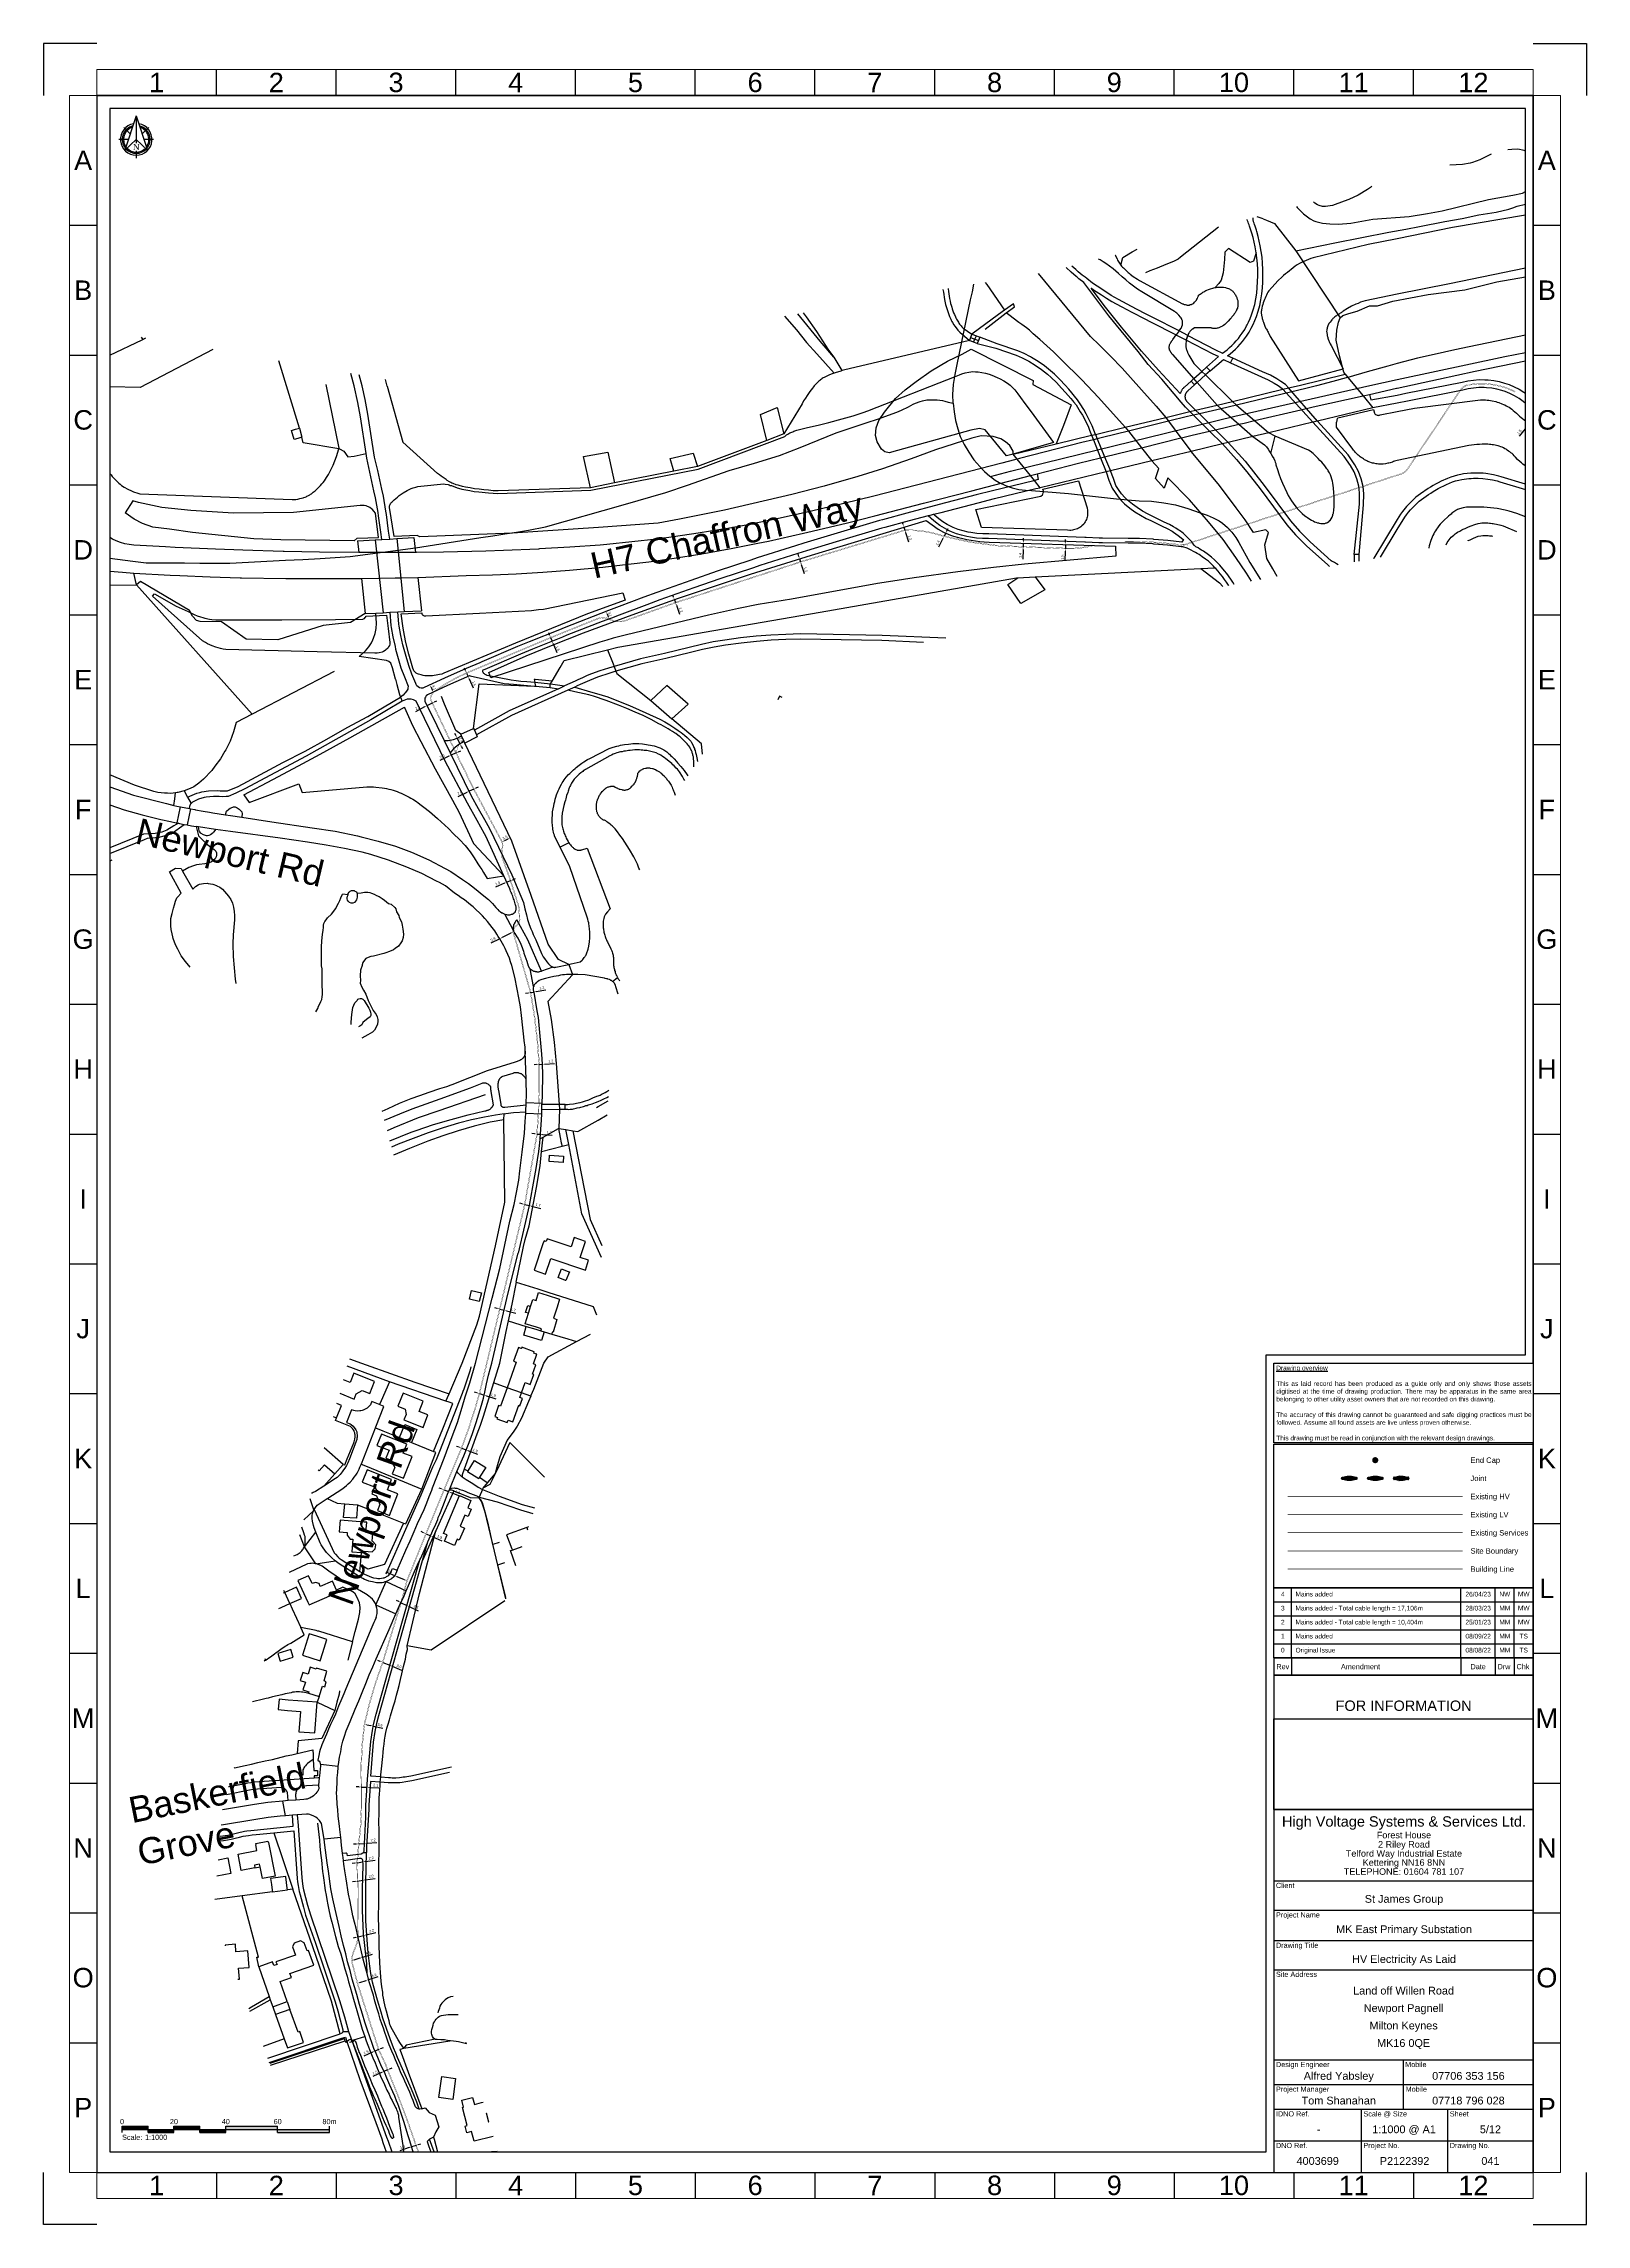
# Paper-space layout 'Sheet 5' of a CAD drawing. Header units: millimetres. Extents: x -20 to 575, y -20 to 821.
# The model-space entities are those that its viewports show. They can reach past a viewport. Long polylines and large blocks are cut down to what shows.
import ezdxf
from ezdxf.enums import TextEntityAlignment as Align

# ---------------------------------------------------------------- set-up
doc = ezdxf.new("R2010")
doc.units = ezdxf.units.MM
doc.header["$LTSCALE"] = 0.25
for name, pattern in [('CENTER', [50.8, 31.75, -6.35, 6.35, -6.35]), ('DASHED', [19.05, 12.7, -6.35]), ('DASHED2', [9.525, 6.35, -3.175])]:
    doc.linetypes.add(name, pattern=pattern)
for name, color, linetype in [('E HVSS As Laid Dimensions', 30, 'Continuous'), ('E HVSS As Laid HV', 10, 'Continuous'), ('E HVSS As Laid LV', 90, 'Continuous'), ('E HVSS As Laid LV Services', 5, 'DASHED'), ('E HVSS Proposed 33kV', 5, 'Continuous'), ('G HVSS Text', 7, 'Continuous'), ('X HVSS Building Outline', 130, 'Continuous'), ('X HVSS Site Background', 8, 'Continuous'), ('X HVSS Site Outline', 210, 'Continuous'), ('Z HVSS BORDER', 7, 'Continuous'), ('Z HVSS Drawing Border', 7, 'Continuous'), ('Z HVSS Legend', 7, 'Continuous')]:
    doc.layers.add(name, color=color, linetype=linetype)
doc.layers.add('Z HVSS V PORT', color=9, linetype='Continuous', plot=False)
doc.styles.add('Arial', font='arial.ttf')
doc.styles.add('North', font='CENTURY.TTF', dxfattribs={"height": 2.4})
doc.styles.get("Standard").update_dxf_attribs({"font": 'arial.ttf'})
doc.dimstyles.new('HVSS AsLaid', dxfattribs={"dimtxt": 1, "dimasz": 1, "dimexe": 0, "dimexo": 0, "dimgap": 0.5, "dimtad": 1, "dimdec": 1, "dimzin": 1, "dimdsep": 46, "dimtxsty": 'Arial', "dimcen": 0.09, "dimadec": 0, "dimazin": 0, "dimtfac": 1, "dimtdec": 1, "dimtmove": 0, "dimatfit": 3, "dimfxl": 1, "dimtolj": 1, "dimtzin": 0, "dimarcsym": 0})
picture_1 = doc.add_image_def('image1.jpg', size_in_pixel=(703, 246))

# ---------------------------------------------------------------- blocks, each defined once
blk = doc.blocks.new('HVSS_ADDRESS')
at = {"layer": 'Z HVSS BORDER', "color": 7, "linetype": 'Continuous'}
for s, height, p in [('High Voltage Systems & Services Ltd.', 2, (0.08, 3.57)), ('Forest House', 1.25, (0.08, 1.32)), ('2 Riley Road', 1.25, (0.08, -0.47)), ('Telford Way Industrial Estate', 1.25, (0.08, -2.22)), ('Kettering NN16 8NN', 1.25, (0.08, -3.97)), ('TELEPHONE: 01604 781 107', 1.25, (0.08, -5.72))]:
    blk.add_text(s, height=height, dxfattribs=at).set_placement(p, align=Align.CENTER)
blk = doc.blocks.new('*T302')
at = {"layer": 'Defpoints', "color": 8, "linetype": 'ByBlock', "lineweight": 0, "transparency": 16777216}
for p, q in [((0, 10), (554, 10)), ((0, 0), (0, 10)), ((554, 0), (554, 10))]:
    blk.add_line(p, q, dxfattribs=at)
at = {"layer": 'Z HVSS BORDER', "color": 0, "linetype": 'ByBlock', "lineweight": -2, "transparency": 16777216}
for p, q in [((46.17, 0), (46.17, 10)), ((92.33, 0), (92.33, 10)), ((138.5, 0), (138.5, 10)), ((184.67, 0), (184.67, 10)), ((230.83, 0), (230.83, 10)), ((277, 0), (277, 10)), ((323.17, 0), (323.17, 10)), ((369.33, 0), (369.33, 10)), ((415.5, 0), (415.5, 10)), ((461.67, 0), (461.67, 10)), ((507.83, 0), (507.83, 10)), ((0, 0), (554, 0))]:
    blk.add_line(p, q, dxfattribs=at)
at = {"layer": 'Z HVSS BORDER', "color": 0, "transparency": 16777216, "char_height": 7.5, "width": 46.1667, "attachment_point": 5}
for s, insert in [('1', (23.08, 5)), ('2', (69.25, 5)), ('3', (115.42, 5)), ('4', (161.58, 5)), ('5', (207.75, 5)), ('6', (253.92, 5)), ('7', (300.08, 5)), ('8', (346.25, 5)), ('9', (392.42, 5)), ('10', (438.58, 5)), ('11', (484.75, 5)), ('12', (530.92, 5))]:
    blk.add_mtext(s, dxfattribs=dict(at, insert=insert))
blk = doc.blocks.new('*T303')
at = {"layer": 'Defpoints', "color": 8, "linetype": 'ByBlock', "lineweight": 0, "transparency": 16777216}
for p, q in [((0, 0), (10.5, 0)), ((0, 0), (0, -801)), ((0, -801), (10.5, -801))]:
    blk.add_line(p, q, dxfattribs=at)
at = {"layer": 'Z HVSS BORDER', "color": 0, "linetype": 'ByBlock', "lineweight": -2, "transparency": 16777216}
for p, q in [((10.5, 0), (10.5, -801)), ((0, -50.0625), (10.5, -50.0625)), ((0, -100.125), (10.5, -100.125)), ((0, -150.1875), (10.5, -150.1875)), ((0, -200.25), (10.5, -200.25)), ((0, -250.3125), (10.5, -250.3125)), ((0, -300.375), (10.5, -300.375)), ((0, -350.4375), (10.5, -350.4375)), ((0, -400.5), (10.5, -400.5)), ((0, -450.5625), (10.5, -450.5625)), ((0, -500.625), (10.5, -500.625)), ((0, -550.6875), (10.5, -550.6875)), ((0, -600.75), (10.5, -600.75)), ((0, -650.8125), (10.5, -650.8125)), ((0, -700.875), (10.5, -700.875)), ((0, -750.9375), (10.5, -750.9375))]:
    blk.add_line(p, q, dxfattribs=at)
at = {"layer": 'Z HVSS BORDER', "color": 0, "transparency": 16777216, "char_height": 7.5, "width": 7.5, "attachment_point": 5}
for s, insert in [('A', (5.25, -25.03125)), ('B', (5.25, -75.09375)), ('C', (5.25, -125.15625)), ('D', (5.25, -175.21875)), ('E', (5.25, -225.28125)), ('F', (5.25, -275.34375)), ('G', (5.25, -325.40625)), ('H', (5.25, -375.46875)), ('I', (5.25, -425.53125)), ('J', (5.25, -475.59375)), ('K', (5.25, -525.65625)), ('L', (5.25, -575.71875)), ('M', (5.25, -625.78125)), ('N', (5.25, -675.84375)), ('O', (5.25, -725.90625)), ('P', (5.25, -775.96875))]:
    blk.add_mtext(s, dxfattribs=dict(at, insert=insert))
blk = doc.blocks.new('*T304')
at = {"layer": 'Defpoints', "color": 8, "linetype": 'ByBlock', "lineweight": 0, "transparency": 16777216}
for p, q in [((0, 0), (10.5, 0)), ((10.5, 0), (10.5, -801)), ((0, -801), (10.5, -801))]:
    blk.add_line(p, q, dxfattribs=at)
at = {"layer": 'Z HVSS BORDER', "color": 0, "linetype": 'ByBlock', "lineweight": -2, "transparency": 16777216}
for p, q in [((0, 0), (0, -801)), ((0, -50.0625), (10.5, -50.0625)), ((0, -100.125), (10.5, -100.125)), ((0, -150.1875), (10.5, -150.1875)), ((0, -200.25), (10.5, -200.25)), ((0, -250.3125), (10.5, -250.3125)), ((0, -300.375), (10.5, -300.375)), ((0, -350.4375), (10.5, -350.4375)), ((0, -400.5), (10.5, -400.5)), ((0, -450.5625), (10.5, -450.5625)), ((0, -500.625), (10.5, -500.625)), ((0, -550.6875), (10.5, -550.6875)), ((0, -600.75), (10.5, -600.75)), ((0, -650.8125), (10.5, -650.8125)), ((0, -700.875), (10.5, -700.875)), ((0, -750.9375), (10.5, -750.9375))]:
    blk.add_line(p, q, dxfattribs=at)
at = {"layer": 'Z HVSS BORDER', "color": 0, "transparency": 16777216, "char_height": 7.5, "width": 7.5, "attachment_point": 5}
for s, insert in [('A', (5.25, -25.03125)), ('B', (5.25, -75.09375)), ('C', (5.25, -125.15625)), ('D', (5.25, -175.21875)), ('E', (5.25, -225.28125)), ('F', (5.25, -275.34375)), ('G', (5.25, -325.40625)), ('H', (5.25, -375.46875)), ('I', (5.25, -425.53125)), ('J', (5.25, -475.59375)), ('K', (5.25, -525.65625)), ('L', (5.25, -575.71875)), ('M', (5.25, -625.78125)), ('N', (5.25, -675.84375)), ('O', (5.25, -725.90625)), ('P', (5.25, -775.96875))]:
    blk.add_mtext(s, dxfattribs=dict(at, insert=insert))
blk = doc.blocks.new('*T305')
at = {"layer": 'Defpoints', "color": 8, "linetype": 'ByBlock', "lineweight": 0, "transparency": 16777216}
for p, q in [((0, 0), (0, -10)), ((554, 0), (554, -10)), ((0, -10), (554, -10))]:
    blk.add_line(p, q, dxfattribs=at)
at = {"layer": 'Z HVSS BORDER', "color": 0, "linetype": 'ByBlock', "lineweight": -2, "transparency": 16777216}
for p, q in [((0, 0), (554, 0)), ((46.17, 0), (46.17, -10)), ((92.33, 0), (92.33, -10)), ((138.5, 0), (138.5, -10)), ((184.67, 0), (184.67, -10)), ((230.83, 0), (230.83, -10)), ((277, 0), (277, -10)), ((323.17, 0), (323.17, -10)), ((369.33, 0), (369.33, -10)), ((415.5, 0), (415.5, -10)), ((461.67, 0), (461.67, -10)), ((507.83, 0), (507.83, -10))]:
    blk.add_line(p, q, dxfattribs=at)
at = {"layer": 'Z HVSS BORDER', "color": 0, "transparency": 16777216, "char_height": 7.5, "width": 46.1667, "attachment_point": 5}
for s, insert in [('1', (23.08, -5)), ('2', (69.25, -5)), ('3', (115.42, -5)), ('4', (161.58, -5)), ('5', (207.75, -5)), ('6', (253.92, -5)), ('7', (300.08, -5)), ('8', (346.25, -5)), ('9', (392.42, -5)), ('10', (438.58, -5)), ('11', (484.75, -5)), ('12', (530.92, -5))]:
    blk.add_mtext(s, dxfattribs=dict(at, insert=insert))
blk = doc.blocks.new('A1P')
at = {"layer": 'Z HVSS BORDER'}
for points in [[(0, 821), (-20.5, 821), (-20.5, 801)], [(554, 821), (574.5, 821), (574.5, 801)], [(0, -20), (-20.5, -20), (-20.5, 0)], [(554, -20), (574.5, -20), (574.5, 0)]]:
    blk.add_lwpolyline(points, dxfattribs=at)
blk.add_lwpolyline([(554, 0), (554, 801), (0, 801), (0, 0)], close=True, dxfattribs=at)
for name, p in [('*T302', (0, 801)), ('*T303', (-10.5, 801)), ('*T304', (554, 801)), ('*T305', (0, 0))]:
    blk.add_blockref(name, p)
blk = doc.blocks.new('Tom Shanahan')
at = {"layer": 'Z HVSS BORDER', "style": 'Arial'}
for s, p in [('Tom Shanahan', (-25, -6.17)), ('07718 796 028', (25, -6.17))]:
    blk.add_text(s, height=3, dxfattribs=at).set_placement(p, align=Align.MIDDLE_CENTER)
blk = doc.blocks.new('James Desilva')
at = {"layer": 'Z HVSS BORDER', "style": 'Arial'}
for s, p in [('James Desilva', (-25, -6)), ('07469 713 503', (25, -6))]:
    blk.add_text(s, height=3, dxfattribs=at).set_placement(p, align=Align.MIDDLE_CENTER)
blk = doc.blocks.new('Richard Parkes')
at = {"layer": 'Z HVSS BORDER', "style": 'Arial'}
for s, p in [('Richard Parkes', (-25, -6)), ('07851 190 301', (25, -6))]:
    blk.add_text(s, height=3, dxfattribs=at).set_placement(p, align=Align.MIDDLE_CENTER)
blk = doc.blocks.new('Darren Smith')
at = {"layer": 'Z HVSS BORDER', "style": 'Arial'}
for s, p in [('Darren Smith', (-25, -6)), ('07719 513 737', (25, -6))]:
    blk.add_text(s, height=3, dxfattribs=at).set_placement(p, align=Align.MIDDLE_CENTER)
blk = doc.blocks.new('Elec-001')
at = {"layer": 'Z HVSS BORDER', "style": 'Arial'}
for s, p in [('Electrical Design', (-50, 82)), ('001', (-17, 4))]:
    blk.add_text(s, height=3, dxfattribs=at).set_placement(p, align=Align.MIDDLE_CENTER)
blk = doc.blocks.new('Elec-010')
at = {"layer": 'Z HVSS BORDER', "style": 'Arial'}
for s, p in [('Cable Route Plan', (-50, 82)), ('010', (-17, 4))]:
    blk.add_text(s, height=3, dxfattribs=at).set_placement(p, align=Align.MIDDLE_CENTER)
blk = doc.blocks.new('CS-110')
at = {"layer": 'Z HVSS BORDER', "style": 'Arial'}
for s, p in [('Combined Services Drawing', (-50, 82)), ('110', (-17, 4))]:
    blk.add_text(s, height=3, dxfattribs=at).set_placement(p, align=Align.MIDDLE_CENTER)
blk = doc.blocks.new('Elec-030(Meter)')
at = {"layer": 'Z HVSS BORDER', "style": 'Arial'}
for s, p in [('Meter Room Layout', (-50, 82)), ('030', (-17, 4))]:
    blk.add_text(s, height=3, dxfattribs=at).set_placement(p, align=Align.MIDDLE_CENTER)
blk = doc.blocks.new('Elec-030(Riser)')
at = {"layer": 'Z HVSS BORDER', "style": 'Arial'}
for s, p in [('Riser Layouts', (-50, 82)), ('030', (-17, 4))]:
    blk.add_text(s, height=3, dxfattribs=at).set_placement(p, align=Align.MIDDLE_CENTER)
blk = doc.blocks.new('Elec-040')
at = {"layer": 'Z HVSS BORDER', "style": 'Arial'}
for s, p in [('LV Electricity As Laid', (-50, 82)), ('040', (-17, 4))]:
    blk.add_text(s, height=3, dxfattribs=at).set_placement(p, align=Align.MIDDLE_CENTER)
blk = doc.blocks.new('Elec-041')
at = {"layer": 'Z HVSS BORDER', "style": 'Arial'}
for s, p in [('HV Electricity As Laid', (-49.83, 82.31)), ('041', (-16.51, 4.46))]:
    blk.add_text(s, height=3, dxfattribs=at).set_placement(p, align=Align.MIDDLE_CENTER)
blk = doc.blocks.new('Daniel Scott')
at = {"layer": 'Z HVSS BORDER', "style": 'Arial'}
for s, p in [('Daniel Scott', (-25, -6)), ('07701 371 001', (25, -6))]:
    blk.add_text(s, height=3, dxfattribs=at).set_placement(p, align=Align.MIDDLE_CENTER)
blk = doc.blocks.new('Gas-201')
at = {"layer": 'Z HVSS BORDER', "style": 'Arial'}
for s, p in [('Gas Design', (-50, 82)), ('201', (-17, 4))]:
    blk.add_text(s, height=3, dxfattribs=at).set_placement(p, align=Align.MIDDLE_CENTER)
blk = doc.blocks.new('Gas-210')
at = {"layer": 'Z HVSS BORDER', "style": 'Arial'}
for s, p in [('Gas Pipe Route Plan', (-50, 82)), ('210', (-17, 4))]:
    blk.add_text(s, height=3, dxfattribs=at).set_placement(p, align=Align.MIDDLE_CENTER)
blk = doc.blocks.new('Gas-220')
at = {"layer": 'Z HVSS BORDER', "style": 'Arial'}
for s, p in [('PRI Base Detail', (-50, 82)), ('220', (-17, 4))]:
    blk.add_text(s, height=3, dxfattribs=at).set_placement(p, align=Align.MIDDLE_CENTER)
blk = doc.blocks.new('Gas-230(meter)')
at = {"layer": 'Z HVSS BORDER', "style": 'Arial'}
for s, p in [('Meter Room Layout', (-50, 82)), ('230', (-17, 4))]:
    blk.add_text(s, height=3, dxfattribs=at).set_placement(p, align=Align.MIDDLE_CENTER)
blk = doc.blocks.new('Gas-230(Riser)')
at = {"layer": 'Z HVSS BORDER', "style": 'Arial'}
for s, p in [('Riser Layout', (-50, 82)), ('230', (-17, 4))]:
    blk.add_text(s, height=3, dxfattribs=at).set_placement(p, align=Align.MIDDLE_CENTER)
blk = doc.blocks.new('Gas-240')
at = {"layer": 'Z HVSS BORDER', "style": 'Arial'}
for s, p in [('Gas As Laid', (-50, 82)), ('240', (-17, 4))]:
    blk.add_text(s, height=3, dxfattribs=at).set_placement(p, align=Align.MIDDLE_CENTER)
blk = doc.blocks.new('Gas-241')
at = {"layer": 'Z HVSS BORDER', "style": 'Arial'}
for s, p in [('CSEP As Laid', (-50, 82)), ('241', (-17, 4))]:
    blk.add_text(s, height=3, dxfattribs=at).set_placement(p, align=Align.MIDDLE_CENTER)
blk = doc.blocks.new('Wat-310')
at = {"layer": 'Z HVSS BORDER', "style": 'Arial'}
for s, p in [('Pipe Route Plan', (-50, 82)), ('310', (-17, 4))]:
    blk.add_text(s, height=3, dxfattribs=at).set_placement(p, align=Align.MIDDLE_CENTER)
blk = doc.blocks.new('Wat-310(GA)')
at = {"layer": 'Z HVSS BORDER', "style": 'Arial'}
for s, p in [('General Arrangement', (-50, 82)), ('310', (-17, 4))]:
    blk.add_text(s, height=3, dxfattribs=at).set_placement(p, align=Align.MIDDLE_CENTER)
blk = doc.blocks.new('Elec-010(Sub)')
at = {"layer": 'Z HVSS BORDER', "style": 'Arial'}
for s, p in [('Substation Location & Cable Route Plan', (-50, 82)), ('010', (-17, 4))]:
    blk.add_text(s, height=3, dxfattribs=at).set_placement(p, align=Align.MIDDLE_CENTER)
blk = doc.blocks.new('Gas-201(SLD)')
at = {"layer": 'Z HVSS BORDER', "style": 'Arial'}
for s, p in [('Single Line Diagram', (-50, 82)), ('201', (-17, 4))]:
    blk.add_text(s, height=3, dxfattribs=at).set_placement(p, align=Align.MIDDLE_CENTER)
blk = doc.blocks.new('Gas-210(GA)')
at = {"layer": 'Z HVSS BORDER', "style": 'Arial'}
for s, p in [('General Arrangement', (-50, 82)), ('210', (-17, 4))]:
    blk.add_text(s, height=3, dxfattribs=at).set_placement(p, align=Align.MIDDLE_CENTER)
blk = doc.blocks.new('Tel-410')
at = {"layer": 'Z HVSS BORDER', "style": 'Arial'}
for s, p in [('Duct Route Plan', (-50, 82)), ('410', (-17, 4))]:
    blk.add_text(s, height=3, dxfattribs=at).set_placement(p, align=Align.MIDDLE_CENTER)
blk = doc.blocks.new('Tel-410(GA)')
at = {"layer": 'Z HVSS BORDER', "style": 'Arial'}
for s, p in [('General Arrangement', (-50, 82)), ('410', (-17, 4))]:
    blk.add_text(s, height=3, dxfattribs=at).set_placement(p, align=Align.MIDDLE_CENTER)
blk = doc.blocks.new('M.Buckby')
at = {"layer": 'Z HVSS BORDER', "style": 'Arial'}
for s, p in [('Mark Buckby', (-25, -6)), ('07730 685 216', (25, -6))]:
    blk.add_text(s, height=3, dxfattribs=at).set_placement(p, align=Align.MIDDLE_CENTER)
blk = doc.blocks.new('Andy Billings')
at = {"layer": 'Z HVSS BORDER', "style": 'Arial'}
for s, p in [('Andy Billings', (-25, -6)), ('01604 781 107', (25, -6))]:
    blk.add_text(s, height=3, dxfattribs=at).set_placement(p, align=Align.MIDDLE_CENTER)
blk = doc.blocks.new('Jonny Linnell')
at = {"layer": 'Z HVSS BORDER', "style": 'Arial'}
for s, p in [('Jonny Linnell', (-25, -6)), ('07719 531 605', (25, -6))]:
    blk.add_text(s, height=3, dxfattribs=at).set_placement(p, align=Align.MIDDLE_CENTER)
blk = doc.blocks.new('Elec-010(CRP & ED)')
at = {"layer": 'Z HVSS BORDER', "style": 'Arial'}
for s, p in [('Cable Route Plan & Electrical Design', (-50, 82)), ('010', (-17, 4))]:
    blk.add_text(s, height=3, dxfattribs=at).set_placement(p, align=Align.MIDDLE_CENTER)
blk = doc.blocks.new('Elec-031')
at = {"layer": 'Z HVSS BORDER', "style": 'Arial'}
for s, p in [('Laterals Layout', (-50, 82)), ('031', (-17, 4))]:
    blk.add_text(s, height=3, dxfattribs=at).set_placement(p, align=Align.MIDDLE_CENTER)
blk = doc.blocks.new('Alfred Yabsley')
at = {"layer": 'Z HVSS BORDER', "style": 'Arial'}
for s, p in [('Alfred Yabsley', (-25, -6.17)), ('07706 353 156', (25, -6.17))]:
    blk.add_text(s, height=3, dxfattribs=at).set_placement(p, align=Align.MIDDLE_CENTER)
blk = doc.blocks.new('Callum Coulthard')
at = {"layer": 'Z HVSS BORDER', "style": 'Arial'}
for s, p in [('Callum Coulthard', (-25, -6)), ('07719 532 465', (25, -6))]:
    blk.add_text(s, height=3, dxfattribs=at).set_placement(p, align=Align.MIDDLE_CENTER)
blk = doc.blocks.new('Joe Black')
at = {"layer": 'Z HVSS BORDER', "style": 'Arial'}
for s, p in [('Joe Black', (-25, -6)), ('07596 855 257', (25, -6))]:
    blk.add_text(s, height=3, dxfattribs=at).set_placement(p, align=Align.MIDDLE_CENTER)
blk = doc.blocks.new('Cameron Bellamy')
at = {"layer": 'Z HVSS BORDER', "style": 'Arial'}
for s, p in [('Cameron Bellamy', (-25, -6)), ('07821 640 456', (25, -6))]:
    blk.add_text(s, height=3, dxfattribs=at).set_placement(p, align=Align.MIDDLE_CENTER)
blk = doc.blocks.new('Manu Mathew')
at = {"layer": 'Z HVSS BORDER', "style": 'Arial'}
for s, p in [('Manu Mathew', (-25, -6)), ('07548 833 134', (25, -6))]:
    blk.add_text(s, height=3, dxfattribs=at).set_placement(p, align=Align.MIDDLE_CENTER)
blk = doc.blocks.new('Prakash Halai')
at = {"layer": 'Z HVSS BORDER', "style": 'Arial'}
for s, p in [('Prakash Halai', (-25, -6)), ('07874 870 179', (25, -6))]:
    blk.add_text(s, height=3, dxfattribs=at).set_placement(p, align=Align.MIDDLE_CENTER)
blk = doc.blocks.new('Nikita Wells')
at = {"layer": 'Z HVSS BORDER', "style": 'Arial'}
for s, p in [('Nikita Wells', (-25, -6)), ('07394 565 992', (25, -6))]:
    blk.add_text(s, height=3, dxfattribs=at).set_placement(p, align=Align.MIDDLE_CENTER)
blk = doc.blocks.new('Pete Stait')
at = {"layer": 'Z HVSS BORDER', "style": 'Arial'}
for s, p in [('Pete Stait', (-25, -6)), ('07821 655 700', (25, -6))]:
    blk.add_text(s, height=3, dxfattribs=at).set_placement(p, align=Align.MIDDLE_CENTER)
blk = doc.blocks.new('Andrew Mcdonald')
at = {"layer": 'Z HVSS BORDER', "style": 'Arial'}
for s, p in [('Andrew Mcdonald', (-25, -6)), ('07541 622 508', (25, -6))]:
    blk.add_text(s, height=3, dxfattribs=at).set_placement(p, align=Align.MIDDLE_CENTER)
blk = doc.blocks.new('Elliot Hanney')
at = {"layer": 'Z HVSS BORDER', "style": 'Arial'}
for s, p in [('Elliot Hanney', (-25, -6)), ('07548 838 740', (25, -6))]:
    blk.add_text(s, height=3, dxfattribs=at).set_placement(p, align=Align.MIDDLE_CENTER)
blk = doc.blocks.new('Jim Theobald')
at = {"layer": 'Z HVSS BORDER', "style": 'Arial'}
for s, p in [('Jim Theobald', (-25, -6)), ('07548 838 738', (25, -6))]:
    blk.add_text(s, height=3, dxfattribs=at).set_placement(p, align=Align.MIDDLE_CENTER)
blk = doc.blocks.new('John Leite')
at = {"layer": 'Z HVSS BORDER', "style": 'Arial'}
for s, p in [('John Leite', (-25, -6)), ('07874 878 505', (25, -6))]:
    blk.add_text(s, height=3, dxfattribs=at).set_placement(p, align=Align.MIDDLE_CENTER)
blk = doc.blocks.new('Marcus Williams')
at = {"layer": 'Z HVSS BORDER', "style": 'Arial'}
for s, p in [('Marcus Williams', (-25, -6)), ('07706 334 635', (25, -6))]:
    blk.add_text(s, height=3, dxfattribs=at).set_placement(p, align=Align.MIDDLE_CENTER)
blk = doc.blocks.new('Mark Bidwell')
at = {"layer": 'Z HVSS BORDER', "style": 'Arial'}
for s, p in [('Mark Bidwell', (-25, -6)), ('07566 790 128', (25, -6))]:
    blk.add_text(s, height=3, dxfattribs=at).set_placement(p, align=Align.MIDDLE_CENTER)
blk = doc.blocks.new('Matt Buxton')
at = {"layer": 'Z HVSS BORDER', "style": 'Arial'}
for s, p in [('Matt Buxton', (-25, -6)), ('07548 830 362', (25, -6))]:
    blk.add_text(s, height=3, dxfattribs=at).set_placement(p, align=Align.MIDDLE_CENTER)
blk = doc.blocks.new('Mike Turner')
at = {"layer": 'Z HVSS BORDER', "style": 'Arial'}
for s, p in [('Mike Turner', (-25, -6)), ('07596 857 914', (25, -6))]:
    blk.add_text(s, height=3, dxfattribs=at).set_placement(p, align=Align.MIDDLE_CENTER)
blk = doc.blocks.new('Rachel Nead')
at = {"layer": 'Z HVSS BORDER', "style": 'Arial'}
for s, p in [('Rachel Nead', (-25, -6)), ('07719 512 511', (25, -6))]:
    blk.add_text(s, height=3, dxfattribs=at).set_placement(p, align=Align.MIDDLE_CENTER)
blk = doc.blocks.new('*U1663')
at = {"layer": 'Z HVSS BORDER'}
for points in [[(554, 198.45), (454, 198.45)], [(554, 198.45), (454, 198.45)], [(454, 198.45), (454, 0)], [(460.83, 198.45), (460.83, 191.74)], [(526.14, 198.45), (526.14, 191.74)], [(539.37, 198.45), (539.37, 191.74)], [(546.68, 198.45), (546.68, 191.74)], [(454, 191.74), (554, 191.74)], [(554, 191.74), (454, 191.74)], [(454, 175.01), (554, 175.01)], [(454, 140.01), (554, 140.01)], [(454, 112.49), (554, 112.49)], [(454, 101.12), (554, 101.12)], [(454, 89.43), (554, 89.43)], [(454, 78.23), (554, 78.23)], [(454, 43.44), (554, 43.44)], [(504, 24.41), (504, 43.44)], [(454, 33.92), (554, 33.92)], [(454, 24.41), (554, 24.41)], [(487.73, 0), (487.73, 24.41)], [(521.03, 0), (521.03, 24.41)], [(454, 12.2), (554, 12.2)]]:
    blk.add_lwpolyline(points, dxfattribs=at)
at = {"color": 63, "true_color": 0xbada55}
blk.add_blockref('A1P', (0, 0), dxfattribs=at)
for name, p, xscale, yscale, zscale in [('Wat-310(GA)', (454, 89.43), 9.99999999976335e-06, 9.99999999976335e-06, 9.99999999976335e-06), ('Elec-010(Sub)', (454, 89.43), 9.99999999976335e-06, 9.99999999976335e-06, 9.99999999976335e-06), ('Gas-201(SLD)', (454, 89.43), 9.99999999976335e-06, 9.99999999976335e-06, 9.99999999976335e-06), ('Gas-210(GA)', (454, 89.43), 9.99999999976335e-06, 9.99999999976335e-06, 9.99999999976335e-06), ('Tel-410', (454, 89.43), 9.99999999976335e-06, 9.99999999976335e-06, 9.99999999976335e-06), ('Tel-410(GA)', (454, 89.43), 9.99999999976335e-06, 9.99999999976335e-06, 9.99999999976335e-06), ('Elec-010(CRP & ED)', (454, 89.43), 9.999999999763987e-06, 9.999999999763987e-06, 9.999999999763987e-06), ('Elec-031', (454, 89.43), 9.99999999976335e-06, 9.99999999976335e-06, 9.99999999976335e-06), ('Jonny Linnell', (454, 43.44), 1.999999999952834e-05, 1.999999999952834e-05, 1.999999999952834e-05), ('Andy Billings', (504, 43.44), 1.999999999952633e-05, 1.999999999952633e-05, 1.999999999952633e-05)]:
    blk.add_blockref(name, p, dxfattribs=dict(at, xscale=xscale, yscale=yscale, zscale=zscale))
for name, p, xscale, yscale, zscale in [('Andrew Mcdonald', (454, 43.44), 1.99999999995267e-05, 1.99999999995267e-05, 1.99999999995267e-05), ('Elliot Hanney', (454, 43.44), 1.99999999995267e-05, 1.99999999995267e-05, 1.99999999995267e-05), ('Jim Theobald', (454, 43.44), 1.999999999952843e-05, 1.999999999952843e-05, 1.999999999952843e-05), ('John Leite', (454, 43.44), 1.999999999952843e-05, 1.999999999952843e-05, 1.999999999952843e-05), ('Marcus Williams', (454, 43.44), 1.999999999952843e-05, 1.999999999952843e-05, 1.999999999952843e-05), ('Mark Bidwell', (454, 43.44), 3.99999999981068e-10, 3.99999999981068e-10, 3.99999999981068e-10), ('Matt Buxton', (454, 43.44), 1.999999999952843e-05, 1.999999999952843e-05, 1.999999999952843e-05), ('Mike Turner', (454, 43.44), 1.999999999952843e-05, 1.999999999952843e-05, 1.999999999952843e-05), ('Rachel Nead', (454, 43.44), 1.999999999952843e-05, 1.999999999952843e-05, 1.999999999952843e-05), ('Callum Coulthard', (504, 43.44), 1.999999999952633e-05, 1.999999999952633e-05, 1.999999999952633e-05), ('Joe Black', (504, 43.44), 1.99999999995267e-05, 1.99999999995267e-05, 1.99999999995267e-05), ('Cameron Bellamy', (504, 43.44), 1.999999999952633e-05, 1.999999999952633e-05, 1.999999999952633e-05), ('Manu Mathew', (504, 43.44), 1.99999999995267e-05, 1.99999999995267e-05, 1.99999999995267e-05), ('Prakash Halai', (504, 43.44), 1.999999999952633e-05, 1.999999999952633e-05, 1.999999999952633e-05), ('Nikita Wells', (504, 43.44), 1.999999999952633e-05, 1.999999999952633e-05, 1.999999999952633e-05), ('Pete Stait', (504, 43.44), 3.999999999810533e-10, 3.999999999810533e-10, 3.999999999810533e-10)]:
    blk.add_blockref(name, p, dxfattribs=dict(xscale=xscale, yscale=yscale, zscale=zscale))
blk.add_blockref('Alfred Yabsley', (504, 43.44))
at = {"layer": 'Z HVSS BORDER'}
for name, p, xscale, yscale, zscale in [('HVSS_ADDRESS', (503.98, 126.25), 2, 2, 2), ('Elec-001', (454, 89.43), 9.99999999976335e-06, 9.99999999976335e-06, 9.99999999976335e-06), ('Elec-010', (454, 89.43), 9.999999999763987e-06, 9.999999999763987e-06, 9.999999999763987e-06), ('CS-110', (454, 89.43), 9.99999999976335e-06, 9.99999999976335e-06, 9.99999999976335e-06), ('Elec-030(Meter)', (454, 89.43), 9.999999999763987e-06, 9.999999999763987e-06, 9.999999999763987e-06), ('Elec-030(Riser)', (454, 89.43), 9.999999999763987e-06, 9.999999999763987e-06, 9.999999999763987e-06), ('Elec-040', (454, 89.43), 9.999999999763531e-06, 9.999999999763531e-06, 9.999999999763531e-06), ('Gas-201', (454, 89.43), 9.999999999763987e-06, 9.999999999763987e-06, 9.999999999763987e-06), ('Gas-210', (454, 89.43), 9.99999999976335e-06, 9.99999999976335e-06, 9.99999999976335e-06), ('Gas-220', (454, 89.43), 9.999999999763987e-06, 9.999999999763987e-06, 9.999999999763987e-06), ('Gas-230(meter)', (454, 89.43), 9.99999999976335e-06, 9.99999999976335e-06, 9.99999999976335e-06), ('Gas-230(Riser)', (454, 89.43), 9.999999999763987e-06, 9.999999999763987e-06, 9.999999999763987e-06), ('Gas-240', (454, 89.43), 9.99999999976335e-06, 9.99999999976335e-06, 9.99999999976335e-06), ('Gas-241', (454, 89.43), 9.999999999763987e-06, 9.999999999763987e-06, 9.999999999763987e-06), ('Wat-310', (454, 89.43), 9.999999999763987e-06, 9.999999999763987e-06, 9.999999999763987e-06), ('Daniel Scott', (504, 43.44), 1.99999999995267e-05, 1.99999999995267e-05, 1.99999999995267e-05), ('James Desilva', (504, 33.92), 1.999999999952706e-05, 1.999999999952706e-05, 1.999999999952706e-05), ('Richard Parkes', (504, 33.92), 1.999999999952815e-05, 1.999999999952815e-05, 1.999999999952815e-05), ('Darren Smith', (504, 33.92), 1.999999999952815e-05, 1.999999999952815e-05, 1.999999999952815e-05)]:
    blk.add_blockref(name, p, dxfattribs=dict(at, xscale=xscale, yscale=yscale, zscale=zscale))
for name, p in [('Elec-041', (554, 0)), ('Tom Shanahan', (504, 33.92))]:
    blk.add_blockref(name, p, dxfattribs=at)
at = {"layer": 'Z HVSS BORDER', "color": 63, "true_color": 0xbada55, "xscale": 1.999999999952761e-05, "yscale": 1.999999999952761e-05, "zscale": 1.999999999952761e-05}
blk.add_blockref('M.Buckby', (503, 33.92), dxfattribs=at)
at = {"layer": 'Z HVSS BORDER', "style": 'Arial'}
for s, p in [('Rev', (457.42, 195.09)), ('Amendment', (487.37, 195.09)), ('Date', (532.76, 195.09)), ('Drw', (542.73, 195.09)), ('Chk', (550.04, 195.09))]:
    blk.add_text(s, height=2, dxfattribs=at).set_placement(p, align=Align.MIDDLE_CENTER)
at = {"layer": 'Z HVSS BORDER', "color": 90}
blk.add_text('APPROVED FOR CONSTRUCTION', height=0.00004, dxfattribs=at).set_placement((554, 185.03), align=Align.MIDDLE_CENTER)
at = {"layer": 'Z HVSS BORDER', "color": 10}
blk.add_text('NOT FOR CONSTRUCTION', height=0.00004, dxfattribs=at).set_placement((554, 185.03), align=Align.MIDDLE_CENTER)
at = {"layer": 'Z HVSS BORDER'}
blk.add_text('FOR INFORMATION', height=4, dxfattribs=at).set_placement((504, 180.03), align=Align.MIDDLE_CENTER)
at = {"layer": 'Z HVSS BORDER', "style": 'Arial'}
for s, height, p in [('Client', 2, (454.78, 111.71)), ('Project Name', 2, (454.78, 100.35)), ('Drawing Title', 2, (454.78, 88.65)), ('Site Address', 2, (454.78, 77.45)), ('Design Engineer', 2, (454.78, 42.66)), ('Mobile', 2, (504.61, 42.66)), ('Project Manager', 2, (454.78, 33.15)), ('Mobile', 2, (504.78, 33.15)), ('IDNO Ref.', 2, (454.78, 23.63)), ('Scale @ Size', 2, (488.51, 23.63)), ('Sheet', 2, (521.81, 23.63)), ('GT Ref.', 0.0000593, (454, 12.2)), ('IGT Ref.', 0.0000593, (454, 12.2)), ('Water Ref.', 0.0000593, (454, 12.2)), ('DNO Ref.', 2, (454.78, 11.43)), ('Project No.', 2, (488.51, 11.43)), ('Drawing No.', 2, (521.81, 11.43))]:
    blk.add_text(s, height=height, dxfattribs=at).set_placement(p, align=Align.TOP_LEFT)
for tag, height, p in [('CLIENT', 3, (504.17, 105.53)), ('PROJECT_NAME', 3, (504.17, 93.83)), ('DRG_TITLE', 0.00003, (454, 89.43)), ('DRG_NO', 0.00003, (454, 89.43)), ('DESIGN_ENG', 0.00006, (504, 43.44)), ('DE_MOBILE', 0.00006, (504, 43.44)), ('PROJECT_MAN', 0.00006, (504, 33.92)), ('PM_MOBILE', 0.00006, (504, 33.92)), ('IDNO_IGT_REF', 3, (471.25, 16.67)), ('SCALE_SIZE', 3, (504.18, 16.66)), ('SHEET_NO', 3, (537.49, 16.66)), ('DNO_GT_REF', 3, (470.87, 4.46)), ('PROJECT', 3, (504.39, 4.46))]:
    blk.add_attdef(tag, text='', height=height, dxfattribs=at).set_placement(p, align=Align.MIDDLE_CENTER)
for tag, p in [('ADD_1', (504, 68.65)), ('ADD_2', (504, 61.92)), ('ADD_3', (504, 55.18)), ('ADD_4', (504, 48.44))]:
    blk.add_attdef(tag, text='', height=3, dxfattribs=at).set_placement(p, align=Align.CENTER)
image = blk.add_image(picture_1, insert=(454, 140.01), size_in_units=(100, 34.99))
image.dxf.flags = 7
blk = doc.blocks.new('HVSS - North Arrow')
for points in [[(0, 9.13), (-4.38, -4.22)], [(0, 9.13), (0, -7.29)], [(0, 9.13), (4.38, -4.22)], [(-3, 0), (-6.69, 0)], [(-4.82, 4.64), (-2.28, 2.19)], [(0, 0), (-4.38, -4.22)], [(0, 0), (4.38, -4.22)], [(4.82, 4.64), (2.28, 2.19)], [(6.69, 0), (3, 0)]]:
    blk.add_lwpolyline(points)
for radius, start, end in [(6.09, 99.72748, 80.27252), (5.37, 103.88417, 219.74732), (4.89, 107.48462, 216.14686), (5.37, 320.25268, 76.11583), (4.89, 323.85314, 72.51538), (5.37, 223.90401, 316.09599), (4.89, 223.90401, 316.09599)]:
    blk.add_arc((0, 0), radius, start, end)
at = {"insert": (0, -2.94), "char_height": 2.4, "width": 2, "attachment_point": 5, "style": 'North', "bg_fill": 3, "box_fill_scale": 1.1, "bg_fill_color": 256, "bg_fill_transparency": 0}
blk.add_mtext('{\\fCentury|b0|i0|c0|p18;N}', dxfattribs=at)
blk = doc.blocks.new('*U1759')
at = {"color": 0}
for p, q in [((0, 2.4), (10, 2.4)), ((0, 0), (0, 2.4)), ((0, 1.2), (80, 1.2)), ((10, 0), (10, 2.4)), ((10, 0), (20, 0)), ((20, 2.4), (30, 2.4)), ((20, 0), (20, 2.4)), ((30, 0), (30, 2.4)), ((30, 0), (40, 0)), ((40, 0), (40, 2.4)), ((40, 2.4), (60, 2.4)), ((60, 0), (60, 2.4)), ((60, 0), (80, 0)), ((80, 0), (80, 2.4))]:
    blk.add_line(p, q, dxfattribs=at)
for points in [[(0, 2.4), (10, 2.4), (0, 1.2), (10, 1.2)], [(10, 1.2), (20, 1.2), (10, 0), (20, 0)], [(20, 2.4), (30, 2.4), (20, 1.2), (30, 1.2)], [(30, 1.2), (40, 1.2), (30, 0), (40, 0)], [(40, 2.4), (60, 2.4), (40, 1.2), (60, 1.2)], [(60, 1.2), (80, 1.2), (60, 0), (80, 0)]]:
    blk.add_solid(points, dxfattribs=at)
at = {"color": 0, "style": 'Arial'}
for s, p in [('0', (0, 3.22)), ('20', (20, 3.22)), ('40', (40, 3.22)), ('60', (60, 3.22)), ('80m', (80, 3.22))]:
    blk.add_text(s, height=2, dxfattribs=at).set_placement(p, align=Align.CENTER)
for s, p in [('Scale:', (0, -2.85)), ('1:1000', (8.86, -2.85))]:
    blk.add_text(s, height=2, dxfattribs=at).set_placement(p)
blk = doc.blocks.new('*T2132')
at = {"layer": 'Z HVSS Drawing Border', "color": 0, "linetype": 'ByBlock', "lineweight": -2, "transparency": 16777216}
for p, q in [((0, 27), (100, 27)), ((0, 0), (0, 27)), ((6.83, 0), (6.83, 27)), ((72.14, 0), (72.14, 27)), ((85.37, 0), (85.37, 27)), ((92.68, 0), (92.68, 27)), ((100, 0), (100, 27)), ((0, 21.6), (100, 21.6)), ((0, 16.2), (100, 16.2)), ((0, 10.8), (100, 10.8)), ((0, 5.4), (100, 5.4)), ((0, 0), (100, 0))]:
    blk.add_line(p, q, dxfattribs=at)
at = {"layer": 'Z HVSS Drawing Border', "color": 0, "transparency": 16777216, "char_height": 1.8, "style": 'Arial'}
for s, insert, width, attachment_point in [('4', (3.42, 25.5), 3.8315, 2), ('Mains added', (8.33, 25.5), 62.3103, 1), ('26/04/23', (78.76, 25.5), 10.2281, 2), ('NW', (89.03, 25.5), 4.3151, 2), ('MW', (96.34, 25.5), 4.3151, 2), ('3', (3.42, 20.1), 3.8315, 2), ('Mains added - Total cable length = 17,106m', (8.33, 20.1), 62.3103, 1), ('28/03/23', (78.76, 20.1), 10.2281, 2), ('MM', (89.03, 20.1), 4.3151, 2), ('MW', (96.34, 20.1), 4.3151, 2), ('2', (3.42, 14.7), 3.8315, 2), ('1', (3.42, 9.3), 3.8315, 2), ('Mains added - Total cable length = 10,404m', (8.33, 14.7), 62.3103, 1), ('Mains added', (8.33, 9.3), 62.3103, 1), ('08/09/22', (78.76, 9.3), 10.2281, 2), ('25/01/23', (78.76, 14.7), 10.2281, 2), ('MM', (89.03, 14.7), 4.3151, 2), ('MM', (89.03, 9.3), 4.3151, 2), ('MW', (96.34, 14.7), 4.3151, 2), ('TS', (96.34, 9.3), 4.3151, 2), ('0', (3.42, 3.9), 3.8315, 2), ('Original Issue', (8.33, 3.9), 62.3103, 1), ('08/08/22', (78.76, 3.9), 10.2281, 2), ('MM', (89.03, 3.9), 4.3151, 2), ('TS', (96.34, 3.9), 4.3151, 2)]:
    blk.add_mtext(s, dxfattribs=dict(at, insert=insert, width=width, attachment_point=attachment_point))
blk = doc.blocks.new('*U2171')
h = blk.add_hatch(color=0)
h.dxf.hatch_style = 1
h.paths.add_polyline_path([(2.97, 0), (2.97, 0.07, 0.362465), (2.64, 0.45), (0.83, 0.79, 0.044994), (0.76, 0.79), (-0.76, 0.79, 0.044994), (-0.83, 0.79), (-2.64, 0.45, 0.362465), (-2.97, 0.07), (-2.97, -0.07, 0.362465), (-2.64, -0.45), (-0.83, -0.79, 0.044994), (-0.76, -0.79), (0.76, -0.79, 0.044994), (0.83, -0.79), (2.64, -0.45, 0.362465), (2.97, -0.07)])
at = {"color": 0}
blk.add_lwpolyline([(2.97, 0), (2.97, -0.07, -0.362465), (2.64, -0.45), (0.83, -0.79, -0.044994), (0.76, -0.79), (-0.76, -0.79, -0.044994), (-0.83, -0.79), (-2.64, -0.45, -0.362465), (-2.97, -0.07), (-2.97, 0.07, -0.362465), (-2.64, 0.45), (-0.83, 0.79, -0.044994), (-0.76, 0.79), (0.76, 0.79, -0.044994), (0.83, 0.79), (2.64, 0.45, -0.362465), (2.97, 0.07), (2.97, 0)], format="xyb", close=True, dxfattribs=at)
blk = doc.blocks.new('*U1661')
at = {"color": 0, "linetype": 'Continuous', "const_width": 0.938}
blk.add_lwpolyline([(-0.47, 0, 1), (0.47, 0, 1)], format="xyb", close=True, dxfattribs=at)
blk = doc.blocks.new('Elec Key V3')
at = {"layer": 'E HVSS As Laid HV', "ltscale": 0.5, "const_width": 0.25}
blk.add_lwpolyline([(5.31, 35.26), (72.8, 35.26)], dxfattribs=at)
at = {"layer": 'E HVSS As Laid LV', "ltscale": 0.5, "const_width": 0.25}
blk.add_lwpolyline([(5.31, 28.26), (72.8, 28.26)], dxfattribs=at)
at = {"layer": 'E HVSS As Laid LV Services', "ltscale": 0.5, "const_width": 0.25}
blk.add_lwpolyline([(5.31, 21.26), (72.8, 21.26)], dxfattribs=at)
at = {"layer": 'X HVSS Building Outline', "const_width": 0.25}
blk.add_lwpolyline([(5.31, 7.26), (72.8, 7.26)], dxfattribs=at)
at = {"layer": 'X HVSS Site Outline', "const_width": 0.25}
blk.add_lwpolyline([(5.31, 14.26), (72.8, 14.26)], dxfattribs=at)
at = {"layer": 'Z HVSS Legend'}
blk.add_lwpolyline([(100, 0), (0, 0), (0, 55.4), (100, 55.4)], close=True, dxfattribs=at)
at = {"layer": 'E HVSS As Laid HV'}
blk.add_blockref('*U2171', (29.06, 42.26), dxfattribs=at)
at = {"layer": 'E HVSS As Laid LV', "ltscale": 0.5, "xscale": 1.25, "yscale": 1.25, "zscale": 1.25, "rotation": 344.8445956886038}
blk.add_blockref('*U1661', (39.06, 49.26), dxfattribs=at)
at = {"layer": 'E HVSS As Laid LV'}
blk.add_blockref('*U2171', (39.06, 42.26), dxfattribs=at)
at = {"layer": 'E HVSS As Laid LV Services'}
blk.add_blockref('*U2171', (49.06, 42.26), dxfattribs=at)
at = {"layer": 'Z HVSS Legend', "style": 'Arial'}
for s, p in [('Joint', (75.8, 42.26)), ('End Cap', (75.8, 49.26)), ('Existing HV', (75.8, 35.26)), ('Existing LV', (75.8, 28.26)), ('Existing Services', (75.8, 21.26)), ('Site Boundary', (75.8, 14.26)), ('Building Line', (75.8, 7.26))]:
    blk.add_text(s, height=2.1, dxfattribs=at).set_placement(p, align=Align.MIDDLE_LEFT)
blk = doc.blocks.new('OS MAP 060722')
at = {"layer": 'X HVSS Site Background'}
for points in [[(-967.43, -784.4), (-959.68, -782.36), (-873.18, -761.11), (-821.18, -749.26), (-810.58, -747.01), (-769.03, -738.11), (-736.88, -731.66)], [(-745.48, -680.91), (-789.18, -688.36), (-810.58, -692.71), (-821.78, -694.96), (-843.03, -700.01), (-843.93, -700.31), (-844.83, -700.71), (-845.73, -701.06), (-847.43, -701.86), (-848.28, -702.31), (-849.13, -702.81), (-849.88, -703.31), (-850.68, -703.86), (-852.93, -705.66), (-853.63, -706.26), (-854.38, -706.91), (-855.08, -707.51), (-856.43, -708.86), (-858.93, -711.46), (-860.13, -712.81), (-860.43, -713.31), (-860.73, -713.86), (-860.98, -714.41), (-861.23, -715.01), (-861.53, -715.56), (-861.78, -716.11), (-861.98, -716.76), (-862.23, -717.41), (-862.43, -718.06), (-862.58, -718.71), (-862.78, -719.41), (-862.88, -720.11), (-862.93, -720.41), (-862.98, -720.76), (-862.98, -721.41), (-862.78, -722.81), (-862.68, -723.11), (-862.58, -723.46), (-862.53, -723.81), (-862.38, -724.11), (-862.33, -724.41), (-862.18, -724.86), (-861.58, -726.46), (-861.18, -727.26), (-860.98, -727.61), (-860.73, -728.01), (-860.53, -728.36), (-860.28, -728.76), (-859.58, -730.41), (-848.63, -747.51), (-831.38, -742.91)], [(-849.46, -680.24), (-849.12, -680.63), (-846.65, -683.03), (-844.12, -685), (-842.71, -685.76), (-841.91, -686.08), (-839.31, -686.73), (-836.6, -686.97), (-833.18, -687.04), (-828.43, -686.66), (-819.99, -685.21), (-805.89, -684.11), (-798.89, -683.01), (-793.25, -681.91), (-775.29, -677.52), (-765.95, -675.87), (-762.27, -675.06), (-760.09, -674.04), (-759.14, -673.23), (-758.14, -672.07), (-757.34, -670.77), (-756.75, -669.37)], [(-756.91, -663.56), (-757.55, -662.27), (-758.4, -661.09), (-759.69, -659.82), (-760.27, -659.38), (-761.55, -658.72), (-764.08, -658.21), (-766.37, -658.24), (-767.89, -658.37)], [(-752.83, -702.31), (-790.38, -710.06), (-810.58, -714.11), (-822.98, -716.61), (-824.78, -717.21), (-825.58, -717.61), (-826.48, -717.96), (-828.18, -718.76), (-829.78, -719.66), (-831.38, -720.66), (-831.68, -720.86), (-831.98, -721.01), (-832.23, -721.21), (-832.58, -721.41), (-832.83, -721.61), (-833.73, -722.21), (-833.98, -722.41), (-834.28, -722.61), (-834.58, -722.86), (-834.83, -723.06), (-835.08, -723.31), (-835.38, -723.51), (-835.58, -723.76), (-835.83, -724.01), (-836.08, -724.31), (-836.48, -724.81), (-836.88, -725.41), (-837.33, -726.31), (-837.53, -727.01), (-837.63, -727.31), (-837.68, -727.71), (-837.73, -728.01), (-837.78, -728.41), (-837.73, -728.71), (-837.73, -729.11), (-837.63, -729.41), (-837.53, -730.11), (-837.43, -730.41), (-837.38, -730.76), (-837.28, -731.06), (-837.18, -731.41), (-836.98, -732.01), (-836.83, -732.36), (-836.73, -732.66), (-836.58, -732.96), (-836.38, -733.26), (-836.08, -733.86), (-831.38, -742.91)], [(-832.54, -723.17), (-831.52, -722.26), (-829.23, -721.51), (-825.95, -720.59), (-821.3, -718.51), (-818.21, -718.53), (-812.3, -716.78), (-798.62, -714.15), (-784.47, -712.41), (-772.18, -709.27), (-755.57, -706.37), (-741.77, -703.48), (-726.65, -698.36), (-718.98, -694.31), (-714.72, -691.84), (-712.51, -689.7), (-709.07, -684.34), (-705.28, -679.11), (-704.27, -677.72), (-718.27, -660.81), (-718.76, -660.94), (-721.57, -661.7)], [(-774.26, -660.08), (-778.65, -662.26), (-781.46, -663.35), (-782.44, -663.59), (-785.33, -664.03), (-790.22, -664.36)], [(-820.29, -672.42), (-820.91, -672.89), (-822.01, -673.67), (-825.67, -675.89), (-829.17, -677.58), (-830.99, -678.25), (-835.58, -679.84), (-838.16, -680.28), (-839.43, -680.22), (-840.69, -679.9), (-841.32, -679.61), (-842.28, -678.96), (-842.79, -678.45)], [(-849.61, -697.39), (-834.67, -694.24), (-813.73, -690.17), (-807.25, -689.06), (-802, -687.98), (-792.14, -686.09), (-785.55, -684.85), (-779.06, -683.54), (-772.39, -682.42), (-767.49, -681.24), (-766.02, -680.76), (-764.24, -680.2), (-751.83, -676.71), (-751.33, -674.92)], [(-879.48, -688.29), (-894.08, -699.81), (-895.08, -700.61), (-896.78, -701.51), (-899.78, -702.61), (-903.08, -704.01), (-905.98, -705.11), (-907.58, -705.86)], [(-874, -738.76), (-875.97, -737.86), (-874.93, -737.05), (-873.93, -736.19), (-872.96, -735.3), (-872.03, -734.37), (-871.14, -733.4), (-870.28, -732.39), (-869.47, -731.35), (-868.7, -730.28), (-867.68, -728.7), (-866.86, -727.24), (-866.12, -725.75), (-865.45, -724.21), (-864.86, -722.65), (-864.2, -720.69), (-863.59, -718.48), (-863.12, -716.24), (-862.78, -713.98), (-862.54, -711.69), (-862.4, -709.4), (-862.33, -706.84), (-862.35, -704.51), (-862.47, -702.18), (-862.69, -699.86), (-863.36, -695.44), (-863.74, -693.6), (-864.17, -691.78), (-864.67, -689.97), (-864.84, -689.45), (-865.35, -687.9), (-865.58, -687.21), (-865.78, -686.67), (-865.97, -686.13), (-866.15, -685.31), (-866.06, -684.69)], [(-864.98, -698.07), (-865.33, -695.79), (-865.69, -694.03), (-866.11, -692.28), (-866.58, -690.55), (-867.47, -687.87), (-867.66, -687.35), (-867.85, -686.8), (-868.04, -686.29), (-868.24, -685.8), (-868.43, -685.33)], [(-862.3, -684.97), (-864.59, -684.3)], [(-862.3, -684.97), (-860.97, -685.53), (-857.86, -686.84), (-849.61, -697.39)], [(-917.18, -702.91), (-916.43, -699.9), (-912.74, -697.72), (-910.9, -696.66)], [(-864.98, -698.07), (-865.96, -701.36), (-867.27, -701.81), (-875.59, -696.46), (-877.03, -697.88), (-877.22, -700.7), (-877.73, -705.81), (-878.03, -707.28), (-878.39, -708.62), (-879.41, -709.94), (-880.78, -711.56)], [(-849.61, -697.39), (-832.54, -723.17)], [(-928.88, -730.36), (-948.92, -706.07)], [(-890.51, -759.37), (-892.25, -757.6), (-893.87, -755.69), (-901.35, -746.84), (-906.59, -741.23), (-910.52, -736.21), (-921.82, -722.37), (-931.46, -709.55), (-933.37, -708.1), (-934.05, -707.58), (-934.33, -707.32), (-936.32, -705.53), (-938.18, -703.85)], [(-894.71, -728.26), (-904.86, -723.06), (-907.37, -721.74), (-911.06, -719.82), (-914.76, -717.88), (-918.11, -716.09), (-920.82, -714.53), (-923.34, -712.92), (-926.25, -711.03), (-928.02, -709.79), (-930.28, -708.07), (-930.96, -707.54), (-932.04, -706.72), (-932.84, -706.12), (-933.57, -705.46), (-934.52, -704.6), (-935.99, -703.28)], [(-894.71, -728.26), (-893.98, -727.26), (-893.88, -727.16), (-893.78, -727.01), (-893.73, -726.86), (-893.63, -726.71), (-893.58, -726.56), (-893.58, -726.41), (-893.48, -726.26), (-893.38, -725.96), (-893.38, -725.66), (-893.33, -725.51), (-893.33, -724.86), (-893.38, -724.71), (-893.38, -724.41), (-893.48, -724.11), (-893.58, -723.96), (-893.58, -723.81), (-893.78, -723.51), (-893.83, -723.41), (-893.93, -723.26), (-893.98, -723.11), (-894.18, -722.91), (-894.78, -722.11), (-895.18, -721.81), (-895.33, -721.61), (-895.53, -721.46), (-895.88, -721.11), (-896.28, -720.81), (-896.48, -720.71), (-909.03, -713.21), (-910.68, -712.16), (-912.28, -711.01), (-913.78, -709.81), (-915.23, -708.61), (-916.63, -707.41), (-918.03, -706.16), (-920.13, -704.31), (-922.98, -702.21), (-923.98, -701.61), (-925.18, -700.86), (-925.71, -700.57)], [(-919.34, -698.89), (-919.33, -698.96), (-919.23, -699.16), (-919.18, -699.31), (-918.58, -700.51), (-918.38, -700.96), (-918.18, -701.36), (-917.68, -702.16), (-917.43, -702.51), (-917.18, -702.91)], [(-917.18, -702.91), (-916.83, -703.26), (-916.53, -703.61), (-916.18, -703.96), (-915.78, -704.31), (-915.08, -705.01), (-914.73, -705.31), (-914.38, -705.66), (-913.98, -705.96), (-913.58, -706.31), (-912.38, -707.21), (-910.78, -708.31), (-909.98, -708.81), (-893.38, -717.76), (-893.18, -717.81), (-893.08, -717.86), (-892.93, -717.91), (-892.78, -718.01), (-892.58, -718.06), (-892.43, -718.11), (-892.28, -718.11), (-891.98, -718.21), (-891.78, -718.21), (-891.63, -718.26), (-890.83, -718.26), (-890.38, -718.11), (-890.18, -718.11), (-890.03, -718.01), (-889.88, -718.01), (-889.73, -717.91), (-889.43, -717.81), (-889.28, -717.71), (-889.18, -717.61), (-888.98, -717.51), (-888.68, -717.21), (-888.58, -717.06), (-888.18, -716.66), (-888.13, -716.51), (-887.98, -716.41), (-887.93, -716.21), (-887.83, -716.11), (-887.78, -715.91), (-887.63, -715.71), (-887.43, -715.21), (-887.33, -715.01), (-887.23, -714.76), (-887.18, -714.51), (-886.83, -714.26), (-886.53, -714.01), (-886.18, -713.76), (-885.83, -713.56), (-885.53, -713.31), (-885.18, -713.11), (-884.78, -712.91), (-884.43, -712.71), (-884.03, -712.56), (-883.33, -712.26), (-882.53, -711.96), (-881.63, -711.76), (-881.23, -711.66), (-880.78, -711.56)], [(-891.36, -729.97), (-880.61, -735.48), (-877.94, -736.85), (-876.2, -735.5), (-875.26, -734.69), (-874.34, -733.86), (-873.47, -732.99), (-872.64, -732.08), (-871.83, -731.13), (-871.07, -730.15), (-870.35, -729.15), (-869.39, -727.67), (-868.63, -726.3), (-868.42, -725.9), (-867.93, -724.91), (-867.3, -723.46), (-866.74, -721.98), (-866.11, -720.1), (-865.53, -718.01), (-865.09, -715.89), (-864.76, -713.73), (-864.53, -711.52), (-864.4, -709.31), (-864.33, -706.82), (-864.35, -704.57), (-864.47, -702.33), (-864.68, -700.1), (-864.98, -698.07)], [(-985.78, -712.27), (-985.78, -712.31), (-985.58, -713.31), (-985.13, -716.16), (-984.73, -718.06), (-984.53, -718.81), (-984.03, -720.41), (-983.78, -721.16), (-983.48, -721.91), (-983.18, -722.71), (-982.98, -723.16), (-982.73, -723.66), (-982.53, -724.11), (-982.28, -724.56), (-982.03, -725.06), (-981.53, -725.96), (-981.23, -726.41), (-980.33, -727.61), (-979.98, -728.01), (-979.63, -728.36), (-979.23, -728.71), (-975.53, -731.96)], [(-983.79, -711.94), (-983.78, -712.06), (-983.63, -713.01), (-983.48, -713.91), (-983.33, -714.86), (-983.18, -715.76), (-982.98, -716.71), (-982.78, -717.61), (-982.58, -718.31), (-982.38, -719.06), (-982.18, -719.76), (-981.88, -720.51), (-981.63, -721.21), (-981.33, -721.91), (-980.93, -722.81), (-980.73, -723.21), (-980.53, -723.66), (-980.28, -724.11), (-979.78, -724.91), (-979.58, -725.26), (-979.33, -725.66), (-979.03, -726.01), (-978.78, -726.31), (-978.48, -726.66), (-978.18, -726.96), (-977.98, -727.21), (-974.58, -729.51)], [(-981.78, -756.11), (-981.88, -752.71), (-981.68, -748.91), (-981.08, -745.01), (-980.28, -741.21), (-975.18, -716.21), (-974.38, -713.11), (-973.78, -710.25)], [(-969.45, -709.52), (-968.83, -710.31), (-962.03, -720.26)], [(-890.02, -747.59), (-892.57, -749.91), (-892.65, -749.97), (-892.83, -750.13), (-892.95, -750.25), (-893.03, -750.33), (-893.15, -750.45), (-893.31, -750.63), (-893.49, -750.87), (-893.58, -751.01), (-893.65, -751.11), (-893.78, -751.33), (-893.86, -751.5), (-893.93, -751.63), (-894.03, -751.84), (-894.12, -752.1), (-894.15, -752.21), (-894.21, -752.37), (-902.68, -743.44), (-909.22, -736.01), (-916.83, -726.78), (-923.05, -719.05), (-928.54, -711.75), (-928.49, -711.78), (-927.64, -712.39), (-924.67, -714.31), (-922.69, -715.6), (-920.58, -716.86), (-919, -717.77), (-916.82, -718.95), (-912.87, -721.01), (-907.86, -723.63), (-905.73, -724.75), (-895.84, -729.82)], [(-880.78, -711.56), (-880.38, -711.51), (-879.93, -711.41), (-879.48, -711.41), (-879.03, -711.36), (-878.18, -711.36), (-877.83, -711.41), (-877.53, -711.41), (-876.83, -711.51), (-876.53, -711.61), (-876.18, -711.71), (-875.58, -711.91), (-875.23, -712.06), (-874.98, -712.21), (-874.68, -712.41), (-874.53, -712.56), (-874.33, -712.66), (-874.18, -712.81), (-873.98, -712.96), (-873.83, -713.11), (-873.73, -713.31), (-873.43, -713.61), (-873.28, -713.81), (-873.18, -714.01), (-873.03, -714.21), (-872.93, -714.36), (-872.63, -714.96), (-872.58, -715.16), (-872.43, -715.36), (-872.38, -715.56), (-872.28, -715.81), (-872.23, -716.01), (-872.18, -716.26), (-872.08, -716.51), (-871.98, -717.01), (-871.98, -718.71), (-872.08, -718.96), (-872.13, -719.21), (-872.18, -719.41), (-872.38, -719.91), (-872.48, -720.11), (-872.58, -720.36), (-872.73, -720.56), (-872.83, -720.81), (-872.98, -721.01), (-873.08, -721.21), (-873.38, -721.61), (-873.53, -721.86), (-873.63, -722.06), (-873.78, -722.26), (-873.98, -722.46), (-874.28, -722.86), (-874.43, -723.01), (-874.58, -723.21), (-874.78, -723.41), (-874.93, -723.61), (-875.78, -724.46), (-876.18, -724.91), (-876.58, -725.31), (-877.03, -725.71), (-877.53, -726.11), (-877.98, -726.41), (-878.58, -726.71), (-878.83, -726.81), (-879.13, -726.96), (-879.38, -727.06), (-879.73, -727.16), (-879.98, -727.21), (-880.33, -727.26), (-881.63, -727.26), (-881.88, -727.21), (-882.13, -727.21), (-882.33, -727.11), (-882.53, -727.11), (-888.48, -727.06), (-888.68, -727.11), (-889.28, -727.41), (-889.43, -727.51), (-889.63, -727.61), (-889.78, -727.76), (-889.98, -727.91), (-890.58, -728.51), (-890.68, -728.71), (-890.78, -728.86), (-890.93, -729.06), (-890.98, -729.21), (-891.13, -729.41), (-891.18, -729.61), (-891.36, -729.97)], [(-1046.86, -722.55), (-1042.29, -727.83), (-1038.4, -732.72), (-1034.39, -737.05), (-1027.72, -744.54)], [(-1041.89, -721.72), (-1033.28, -732.21), (-1027.98, -738.41)], [(-1024.61, -743.55), (-1027.66, -738.36), (-1029.73, -735.63), (-1034.45, -728.51), (-1038.41, -722.83), (-1039.51, -721.32)], [(-962.03, -720.26), (-964.38, -721.86), (-974.58, -729.51)], [(-969.43, -727.53), (-961.33, -721.31)], [(-958.58, -717.86), (-962.03, -720.26)], [(-961.33, -721.31), (-958.18, -718.91), (-958.58, -717.86)], [(-915.43, -765.36), (-925.78, -753.86), (-932.18, -747.11), (-940.18, -739.31), (-943.18, -736.31), (-945.63, -733.96), (-948.38, -731.56), (-950.98, -729.31), (-952.38, -728.01), (-953.48, -727.11), (-955.28, -725.76), (-956.48, -724.96), (-960.38, -722.06), (-961.33, -721.31)], [(-830.58, -744.96), (-831.19, -744.17), (-832.77, -737.89), (-834.07, -731.84), (-833.84, -727.99), (-833.15, -724.93), (-832.54, -723.17)], [(-1320.63, -743.51), (-1310.58, -739.21), (-1294.53, -731.71), (-1294.37, -731.62)], [(-1295.02, -730.67), (-1294.37, -731.62)], [(-1294.37, -731.62), (-1293.24, -730.97)], [(-975.08, -730.76), (-975.53, -731.96)], [(-974.58, -729.51), (-975.08, -730.76)], [(-975.08, -730.76), (-973.46, -731.37)], [(-974.58, -729.51), (-972.78, -730.11)], [(-973.97, -732.58), (-973.46, -731.37)], [(-973.46, -731.37), (-972.78, -730.11)], [(-973.46, -731.37), (-972.03, -731.91)], [(-972.78, -730.11), (-971.53, -730.66)], [(-971.53, -730.66), (-972.03, -731.91)], [(-926.98, -768.16), (-928.23, -764.91), (-928.98, -763.31), (-929.78, -761.71), (-930.58, -760.16), (-931.43, -758.61), (-932.88, -756.31), (-933.88, -754.86), (-934.98, -753.46), (-936.03, -752.06), (-937.18, -750.71), (-938.58, -749.11), (-940.63, -746.96), (-942.78, -744.91), (-944.28, -743.61), (-946.58, -741.71), (-949.03, -740.01), (-951.58, -738.46), (-951.98, -738.21), (-954.38, -737.01), (-956.83, -735.96), (-964.78, -733.21), (-971.53, -730.66)], [(-928.88, -730.36), (-925.38, -733.71), (-921.18, -737.96), (-916.68, -742.61), (-909.18, -750.96), (-903.58, -757.26), (-899.83, -761.61)], [(-888.97, -746.65), (-896.98, -737.51), (-897.13, -737.41), (-897.18, -737.31), (-897.43, -737.06), (-897.53, -736.91), (-897.58, -736.81), (-897.73, -736.71), (-897.78, -736.56), (-897.88, -736.41), (-897.98, -736.31), (-898.03, -736.16), (-898.13, -736.01), (-898.23, -735.71), (-898.33, -735.61), (-898.38, -735.41), (-898.43, -735.11), (-898.48, -735.01), (-898.53, -734.81), (-898.53, -734.36), (-898.48, -734.21), (-898.43, -734.01), (-898.38, -733.86), (-898.38, -733.71), (-898.33, -733.56), (-898.23, -733.41), (-898.13, -733.11), (-898.03, -732.96), (-897.98, -732.81), (-897.88, -732.71), (-897.78, -732.56), (-897.73, -732.41), (-897.63, -732.26), (-897.53, -732.16), (-897.43, -732.01), (-897.38, -731.91), (-897.23, -731.76), (-897.13, -731.61), (-895.84, -729.82)], [(-894.71, -728.26), (-895.84, -729.82)], [(-894.71, -728.26), (-895.84, -729.82)], [(-891.93, -731.81), (-892.23, -731.66), (-895.58, -729.95), (-895.84, -729.82)], [(-891.36, -729.97), (-894.71, -728.26)], [(-891.36, -729.97), (-891.93, -731.81)], [(-891.93, -731.81), (-891.36, -729.97)], [(-742.58, -726.01), (-782.83, -734.36), (-788.38, -735.56), (-796.33, -737.31), (-802.78, -738.81), (-810.58, -740.81), (-814.23, -741.81), (-822.18, -744.06), (-829.58, -746.17)], [(-1267.3, -735.45), (-1295.33, -750.11), (-1310.58, -749.71), (-1317.18, -749.51)], [(-1233.94, -765.77), (-1241.9, -739.84)], [(-975.53, -731.96), (-1024.13, -743.41), (-1024.61, -743.55)], [(-961.27, -776.43), (-969.5, -766.36), (-971.69, -765.87), (-975, -766.5), (-1003.27, -774.42), (-1006.51, -775.29), (-1008.22, -774.85), (-1009.5, -773.86), (-1011.08, -771.08), (-1011.72, -768.57), (-1011.52, -765.62), (-1010.45, -762.85), (-1008.26, -759.61), (-1004.07, -754.32), (-1000.33, -751.03), (-996.08, -747.72), (-990.26, -743.7), (-983.99, -739.95), (-978.34, -737.22), (-974.84, -735.31), (-950.93, -747.38), (-951.07, -748.94), (-936.35, -756.74), (-939.23, -764.69), (-942.03, -771.77)], [(-973.97, -732.58), (-975.53, -731.96)], [(-972.53, -733.16), (-973.97, -732.58)], [(-972.03, -731.91), (-972.53, -733.16)], [(-972.53, -733.16), (-965.38, -734.91), (-957.58, -737.56), (-955.18, -738.61), (-952.58, -739.91), (-950.18, -741.41), (-947.78, -743.11), (-945.43, -744.96), (-944.08, -746.16), (-941.98, -748.16), (-939.98, -750.26), (-938.48, -751.96), (-937.43, -753.11), (-936.38, -754.31), (-935.8, -755.03), (-935.38, -755.56), (-934.43, -756.81), (-932.78, -759.41), (-931.98, -760.76), (-931.18, -762.16), (-930.48, -763.56), (-929.78, -765.01), (-929.18, -766.46), (-928.43, -768.51)], [(-891.93, -731.81), (-891.98, -732.11), (-891.98, -732.41), (-892.08, -733.01), (-892.08, -734.51), (-891.98, -734.81), (-891.98, -735.11), (-891.88, -735.41), (-891.48, -736.41), (-891.38, -736.61), (-891.18, -737.11), (-891.03, -737.31), (-890.93, -737.56), (-890.53, -738.21), (-890.18, -738.86), (-889.78, -739.51), (-889.38, -740.11), (-888.98, -740.76), (-885.86, -743.85)], [(-884.06, -742.23), (-879.54, -738.16), (-881.48, -737.17), (-891.93, -731.81)], [(-882.72, -743.69), (-877.53, -739.27), (-874.8, -740.51)], [(-874.8, -740.51), (-874, -738.76)], [(-852.53, -750.25), (-853.67, -748.96), (-855.46, -747.72), (-856.99, -746.75), (-859.45, -745.37), (-862.49, -743.99), (-874, -738.76)], [(-821.28, -752.71), (-810.83, -750.36), (-810.58, -750.31), (-794.58, -746.86), (-780.53, -743.76), (-760.98, -739.71), (-759.68, -739.56), (-757.98, -739.36), (-756.18, -739.36), (-754.43, -739.51), (-752.68, -739.81), (-751.18, -740.21), (-749.58, -740.81), (-747.98, -741.56), (-746.38, -742.46), (-745.2, -743.3)], [(-1208.16, -775.54), (-1210.38, -761.41), (-1211.43, -755.91), (-1212.88, -749.36), (-1214.08, -744.64)], [(-1199.03, -808.51), (-1199.53, -805.46), (-1200.38, -799.06), (-1200.58, -797.76), (-1201.58, -791.96), (-1202.18, -789.26), (-1203.68, -782.11), (-1204.98, -776.91), (-1207.58, -760.41), (-1208.63, -754.71), (-1209.78, -749.41), (-1210.84, -745.2)], [(-1200.08, -749.61), (-1200.75, -746.95)], [(-1188.58, -807.11), (-1197.38, -807.51), (-1199.23, -796.31), (-1199.23, -796.01), (-1199.18, -795.71), (-1198.98, -795.16), (-1198.83, -794.86), (-1198.68, -794.61), (-1198.53, -794.41), (-1198.23, -794.16), (-1197.43, -793.41), (-1196.18, -792.31), (-1195.43, -791.71), (-1194.68, -791.16), (-1193.88, -790.66), (-1192.38, -789.76), (-1190.83, -789.06), (-1190.08, -788.76), (-1189.08, -788.46), (-1188.33, -788.26), (-1187.18, -788.06), (-1178.23, -787.26), (-1177.73, -787.31), (-1176.63, -787.51), (-1176.18, -787.66), (-1175.78, -787.81), (-1175.28, -787.91), (-1174.38, -788.21), (-1173.98, -788.41), (-1173.08, -788.71), (-1172.53, -788.91), (-1171.28, -789.21), (-1168.28, -789.81), (-1166.53, -790.11), (-1164.78, -790.31), (-1161.08, -790.71), (-1159.23, -790.86), (-1157.38, -790.96), (-1121.58, -789.71), (-1080.18, -781.51), (-1046.78, -768.91), (-1046.38, -768.61), (-1046.03, -768.31), (-1045.63, -768.06), (-1045.18, -767.81), (-1044.83, -767.61), (-1044.43, -767.41), (-1044.08, -767.26), (-1043.68, -767.11), (-1043.28, -766.91), (-1042.08, -766.46), (-1037.98, -765.51), (-1033.83, -764.61), (-1029.78, -763.61), (-1024.58, -762.21), (-1020.38, -760.96), (-1016.53, -759.69), (-1014.78, -759.11), (-980.61, -745.68), (-979.42, -745.21), (-978.43, -744.81), (-977.16, -744.42), (-975.78, -744.11), (-975.03, -744.01), (-974.23, -743.96), (-973.18, -744.01), (-972.18, -744.06), (-970.81, -744.26), (-969.36, -744.56), (-967.98, -744.91), (-966.88, -745.26), (-964.78, -746.16), (-963.69, -746.73), (-962.23, -747.51), (-960.88, -748.36), (-959.78, -749.21), (-958.03, -750.91), (-956.83, -752.49), (-955.81, -753.88), (-954.11, -756.2), (-951.76, -759.42), (-943.08, -771.31), (-958.68, -775.76)], [(-1027.72, -744.54), (-1028.43, -744.81), (-1029.53, -745.21), (-1030.58, -745.66), (-1031.58, -746.16), (-1031.93, -746.36), (-1032.28, -746.61), (-1032.58, -746.86), (-1032.98, -747.11), (-1033.28, -747.36), (-1033.58, -747.66), (-1033.88, -747.91), (-1034.23, -748.31), (-1034.63, -748.66), (-1034.98, -749.06), (-1035.38, -749.46), (-1035.68, -749.81), (-1036.03, -750.26), (-1037.13, -751.66), (-1037.58, -752.41), (-1038.13, -753.11), (-1038.78, -754.21), (-1039.48, -755.26), (-1040.08, -756.36), (-1047.13, -767.96)], [(-1024.61, -743.55), (-1025.18, -743.71), (-1027.38, -744.41), (-1027.72, -744.54)], [(-829.58, -746.17), (-830.23, -746.36), (-835.43, -747.76), (-841.63, -749.36), (-845.83, -750.46), (-864.58, -754.96), (-872.52, -756.84), (-878.45, -758.25), (-886.87, -760.24), (-889.1, -760.77), (-891.38, -761.31), (-898.72, -763.11), (-914.22, -766.9), (-924.28, -769.36), (-926.28, -769.86), (-927.75, -770.22), (-932.18, -771.31), (-956.23, -777.41), (-957.15, -777.65)], [(-890.02, -747.59), (-888.97, -746.65)], [(-888.7, -749.03), (-890.02, -747.59)], [(-888.97, -746.65), (-885.86, -743.85)], [(-887.68, -748.12), (-888.97, -746.65)], [(-887.68, -748.12), (-888.7, -749.03)], [(-884.45, -745.24), (-887.68, -748.12)], [(-880.03, -756.86), (-887.68, -748.12)], [(-885.86, -743.85), (-884.06, -742.23)], [(-885.86, -743.85), (-884.45, -745.24)], [(-882.72, -743.69), (-884.45, -745.24)], [(-884.45, -745.24), (-874.13, -755.46)], [(-884.06, -742.23), (-882.72, -743.69)], [(-874.8, -740.51), (-860.32, -747.09), (-857.98, -748.41), (-856.53, -749.33), (-854.96, -750.41), (-854.65, -750.76)], [(-852.53, -750.25), (-848.41, -749.26), (-830.58, -744.96)], [(-830.58, -744.96), (-829.58, -746.17)], [(-829.58, -746.17), (-823.75, -753.26)], [(-821.28, -752.71), (-820.78, -754.86), (-810.58, -752.96), (-807.18, -752.31), (-785.53, -747.96), (-783.38, -747.51), (-781.18, -747.21), (-778.98, -747.01), (-776.78, -747.06), (-775.43, -747.11), (-773.33, -747.36), (-771.18, -747.76), (-769.18, -748.36), (-767.43, -748.91), (-765.43, -749.76), (-763.58, -750.76), (-761.68, -751.86), (-759.98, -753.11), (-759.58, -753.41), (-757.98, -754.81), (-756.43, -756.36)], [(-1298.23, -817.05), (-1293.08, -817.71), (-1278.23, -817.66), (-1272.38, -817.76), (-1260.83, -817.86), (-1239.33, -816.71), (-1232.58, -816.36), (-1225.88, -816.06), (-1214.33, -815.21), (-1189.23, -811.91), (-1163.98, -807.91), (-1159.38, -807.21), (-1154.78, -806.56), (-1150.18, -805.86), (-1145.63, -805.11), (-1139.08, -803.81), (-1109.03, -795.36), (-1092.68, -790.56), (-1084.23, -787.71), (-1068.18, -782.06), (-1063.38, -780.61), (-1058.43, -779.21), (-1048.83, -776.31), (-1040.78, -773.21), (-1026.98, -767.61), (-1021.18, -765.61), (-1015.38, -763.71), (-1010.58, -762.11), (-1009.58, -761.76), (-1003.58, -759.61), (-1001.78, -758.81), (-999.03, -757.46), (-998.18, -756.96), (-997.28, -756.51), (-996.38, -756.11), (-994.58, -755.41), (-993.63, -755.16), (-991.98, -754.86), (-989.98, -754.76), (-987.98, -754.86), (-986.98, -754.96), (-985.98, -755.11), (-985.03, -755.31), (-983.78, -755.66), (-981.78, -756.11)], [(-1218.52, -773.76), (-1218.58, -773.51), (-1223.58, -748.91)], [(-1200.08, -749.61), (-1194.08, -771.16)], [(-981.78, -756.11), (-981.38, -759.51), (-980.88, -762.81), (-979.98, -766.01), (-979.08, -769.01), (-977.58, -772.11), (-975.78, -775.01), (-973.88, -777.91), (-971.58, -780.51), (-969.78, -782.41), (-967.68, -784.21), (-967.43, -784.4)], [(-949.43, -783.41), (-933.48, -779.31), (-924.98, -777.21), (-923.4, -776.82), (-909.17, -773.3), (-893.95, -769.54), (-893.23, -769.36), (-889.68, -768.51), (-882.92, -766.91), (-880.68, -766.38), (-871.64, -764.25), (-869.58, -763.76), (-865.58, -762.82), (-847.78, -758.66), (-842.98, -757.56), (-823.75, -753.26)], [(-888.7, -749.03), (-891.31, -751.4), (-891.4, -751.47), (-891.49, -751.55), (-891.57, -751.63), (-891.65, -751.71), (-891.73, -751.79), (-891.81, -751.88), (-891.88, -751.97), (-891.94, -752.07), (-892.01, -752.17), (-892.07, -752.27), (-892.12, -752.37), (-892.17, -752.47), (-892.22, -752.58), (-892.26, -752.69), (-892.29, -752.8), (-892.33, -752.91), (-892.36, -753.05), (-892.38, -753.16), (-892.4, -753.28), (-892.41, -753.39), (-892.41, -753.51), (-892.41, -753.62), (-892.41, -753.74), (-892.4, -753.85), (-892.39, -753.97), (-892.37, -754.08), (-892.34, -754.2), (-892.32, -754.31), (-892.28, -754.42), (-892.25, -754.53), (-892.21, -754.64), (-892.16, -754.74), (-892.11, -754.85), (-892.06, -754.95), (-892, -755.05), (-891.94, -755.15), (-891.88, -755.24), (-891.81, -755.34), (-891.73, -755.43), (-891.66, -755.51), (-891.58, -755.6), (-891.49, -755.68), (-891.41, -755.75), (-891.32, -755.83), (-891.14, -755.95), (-888.29, -758.84)], [(-888.29, -758.84), (-880.03, -756.86)], [(-880.03, -756.86), (-874.13, -755.46)], [(-880.03, -756.86), (-878.45, -758.25), (-871.64, -764.25), (-866.23, -769.01)], [(-874.13, -755.46), (-854.65, -750.76)], [(-874.13, -755.46), (-872.52, -756.84), (-865.58, -762.82), (-860.08, -767.56)], [(-854.65, -750.76), (-852.53, -750.25)], [(-843.09, -763.45), (-854.65, -750.76)], [(-841.31, -763.02), (-852.53, -750.25)], [(-823.75, -753.26), (-821.28, -752.71)], [(-823.75, -753.26), (-819.98, -757.86)], [(-756.58, -761.26), (-757.58, -759.81), (-758.88, -758.26), (-760.38, -756.86), (-761.98, -755.51), (-763.58, -754.31), (-765.33, -753.26), (-767.08, -752.36), (-768.98, -751.61), (-770.18, -751.21), (-772.18, -750.71), (-774.08, -750.36), (-776.18, -750.16), (-776.98, -750.11), (-779.03, -750.11), (-781.18, -750.26), (-783.18, -750.56), (-785.23, -751.06), (-806.58, -755.36), (-810.58, -756.11), (-819.98, -757.86)], [(-819.68, -758.61), (-819.38, -759.96), (-819.23, -760.16), (-819.08, -760.31), (-818.88, -760.46), (-818.58, -760.66), (-818.28, -760.71), (-818.08, -760.76), (-817.83, -760.81), (-817.58, -760.76), (-817.38, -760.71), (-817.08, -760.61), (-810.58, -759.31), (-803.88, -758.01), (-778.48, -754.86), (-777.83, -754.81), (-777.18, -754.81), (-776.53, -754.86), (-775.83, -754.91), (-775.18, -754.96), (-773.88, -755.16), (-772.58, -755.46), (-771.98, -755.66), (-771.38, -755.91), (-770.18, -756.31), (-769.63, -756.56), (-769.03, -756.81), (-768.48, -757.11), (-767.98, -757.41), (-767.38, -757.71), (-766.88, -758.06), (-766.38, -758.46), (-765.78, -758.96), (-765.18, -759.51), (-764.58, -760.01), (-763.38, -761.11), (-762.73, -761.61), (-758.68, -764.81), (-758.13, -765.46), (-757.53, -766.11), (-756.88, -766.71)], [(-1053.73, -770.46), (-1056.18, -760.51), (-1049.68, -757.76), (-1047.13, -767.96)], [(-915.43, -765.36), (-899.83, -761.61)], [(-899.83, -761.61), (-890.51, -759.37)], [(-899.83, -761.61), (-898.72, -763.11), (-893.95, -769.54), (-890.08, -774.76)], [(-890.51, -759.37), (-888.29, -758.84)], [(-890.51, -759.37), (-889.1, -760.77), (-882.92, -766.91), (-877.97, -771.84)], [(-888.29, -758.84), (-886.87, -760.24), (-880.68, -766.38), (-875.71, -771.3)], [(-843.09, -763.45), (-860.08, -767.56)], [(-841.31, -763.02), (-843.09, -763.45)], [(-827.18, -814.46), (-825.08, -795.02), (-825.09, -790.75), (-825.37, -788.17), (-826.11, -785.27), (-827.21, -782.57), (-828.52, -780.21), (-830.98, -776.64), (-843.09, -763.45)], [(-819.98, -757.86), (-841.31, -763.02)], [(-825.28, -814.41), (-823.5, -795.31), (-823.48, -791.11), (-823.73, -788.26), (-824.42, -785.34), (-825.47, -782.51), (-826.86, -779.85), (-829.46, -775.99), (-841.31, -763.02)], [(-745.33, -788.76), (-760.98, -780.41), (-761.58, -780.01), (-762.13, -779.61), (-762.63, -779.16), (-763.18, -778.71), (-764.18, -777.81), (-764.98, -776.91), (-765.43, -776.41), (-765.78, -775.91), (-766.23, -775.56), (-766.73, -775.21), (-767.18, -774.91), (-767.63, -774.56), (-768.13, -774.21), (-768.58, -773.91), (-769.08, -773.66), (-769.58, -773.36), (-770.13, -773.11), (-770.63, -772.91), (-771.18, -772.71), (-771.68, -772.56), (-772.23, -772.41), (-772.78, -772.31), (-773.38, -772.21), (-773.93, -772.16), (-774.43, -772.06), (-774.98, -772.01), (-775.58, -771.96), (-777.83, -771.96), (-778.83, -772.01), (-779.88, -772.11), (-780.93, -772.16), (-781.93, -772.31), (-782.98, -772.46), (-810.58, -778.26), (-811.58, -778.51), (-812.03, -778.66), (-812.43, -778.81), (-813.33, -779.11), (-813.78, -779.21), (-814.18, -779.31), (-815.08, -779.51), (-815.98, -779.61), (-817.78, -779.61), (-818.23, -779.56), (-818.73, -779.51), (-819.63, -779.31), (-820.13, -779.21), (-821.48, -778.76), (-821.93, -778.56), (-822.33, -778.36), (-822.78, -778.11), (-823.18, -777.91), (-823.58, -777.61), (-823.98, -777.36), (-824.43, -777.06), (-824.83, -776.76), (-825.23, -776.41), (-825.58, -776.11), (-826.38, -775.41), (-826.73, -775.01), (-827.03, -774.66), (-827.38, -774.26), (-827.68, -773.86), (-833.93, -765.31), (-833.93, -764.96), (-833.98, -764.61), (-833.98, -764.26), (-833.93, -763.91), (-833.93, -763.56), (-833.88, -763.21), (-833.78, -762.91), (-833.78, -762.61), (-833.58, -762.01), (-833.43, -761.71), (-819.68, -758.61)], [(-1312.48, -775.36), (-1310.58, -778.11), (-1307.08, -783.21), (-1306.58, -783.81), (-1306.18, -784.36), (-1305.63, -784.91), (-1305.18, -785.41), (-1304.13, -786.46), (-1303.58, -786.91), (-1303.08, -787.41), (-1302.53, -787.81), (-1301.48, -788.51), (-1300.13, -789.26), (-1299.63, -789.51), (-1299.18, -789.71), (-1298.68, -789.91), (-1297.88, -790.26), (-1296.28, -790.86), (-1295.48, -791.11), (-1236.68, -793.26), (-1236.28, -793.26), (-1235.83, -793.21), (-1235.38, -793.21), (-1234.58, -793.11), (-1234.18, -793.01), (-1233.73, -792.91), (-1232.53, -792.61), (-1232.18, -792.46), (-1231.78, -792.31), (-1231.38, -792.21), (-1231.03, -792.01), (-1230.68, -791.86), (-1229.98, -791.46), (-1229.63, -791.21), (-1229.28, -791.01), (-1228.93, -790.71), (-1228.58, -790.46), (-1228.23, -790.16), (-1227.93, -789.91), (-1227.58, -789.61), (-1225.78, -787.81), (-1225.28, -787.21), (-1224.78, -786.66), (-1224.33, -786.06), (-1223.88, -785.41), (-1223.48, -784.81), (-1222.78, -783.61), (-1220.98, -780.01), (-1220.28, -778.36), (-1219.58, -776.66), (-1218.73, -773.66)], [(-1232.99, -769.28), (-1234.53, -769.7), (-1235.99, -770.1), (-1236.94, -766.59), (-1235.42, -766.17), (-1233.94, -765.77)], [(-1233.94, -765.77), (-1232.99, -769.28)], [(-1218.73, -773.66), (-1232.55, -771.4), (-1232.56, -771.37), (-1232.99, -769.28)], [(-1218.73, -773.66), (-1218.52, -773.76)], [(-1172.78, -787.76), (-1173.48, -787.56), (-1174.63, -787.11), (-1175.13, -786.91), (-1175.58, -786.71), (-1176.03, -786.41), (-1176.93, -785.91), (-1177.38, -785.61), (-1177.78, -785.31), (-1178.53, -784.81), (-1179.23, -784.31), (-1179.98, -783.81), (-1180.63, -783.26), (-1194.08, -771.16)], [(-958.68, -775.76), (-958.68, -774.56), (-959.98, -772.46), (-961.62, -771.02), (-963.48, -769.91), (-966.38, -769.01), (-971.03, -768.76), (-974.62, -769.67), (-977.83, -770.68), (-988.65, -774.16), (-998.01, -777.57), (-1009.11, -781.39), (-1018.58, -784.41), (-1031.58, -788.11), (-1044.03, -791.31), (-1070.03, -797.31), (-1087.38, -800.86), (-1091.43, -801.66), (-1095.58, -802.36), (-1118.58, -804.06), (-1151.78, -806.21), (-1187.53, -807.66), (-1188.58, -807.11)], [(-1053.73, -770.46), (-1080.48, -780.51)], [(-1047.13, -767.96), (-1053.73, -770.46)], [(-958.68, -775.76), (-942.03, -771.77)], [(-942.03, -771.77), (-928.43, -768.51)], [(-928.43, -768.51), (-926.98, -768.16)], [(-928.43, -768.51), (-927.75, -770.22), (-924.98, -777.21), (-922.83, -782.61)], [(-926.98, -768.16), (-915.43, -765.36)], [(-926.98, -768.16), (-926.28, -769.86), (-923.4, -776.82), (-921.18, -782.21)], [(-915.43, -765.36), (-914.22, -766.9), (-909.17, -773.3), (-905.18, -778.36)], [(-877.97, -771.84), (-890.08, -774.76)], [(-875.71, -771.3), (-877.97, -771.84)], [(-877.97, -771.84), (-872.5, -777.83), (-868.51, -782.59), (-863.45, -789.09), (-853.13, -802.97), (-849.8, -806.85), (-845.59, -811.1), (-837.28, -818.51)], [(-866.23, -769.01), (-875.71, -771.3)], [(-875.71, -771.3), (-869.17, -778.49), (-861.82, -787.86), (-851.66, -801.52), (-848.24, -805.51), (-844.16, -809.63), (-836.08, -816.96)], [(-860.08, -767.56), (-866.23, -769.01)], [(-866.23, -769.01), (-861.68, -772.16), (-861.03, -773.01), (-860.38, -773.91), (-859.78, -774.76), (-859.33, -775.5)], [(-857.63, -768.86), (-860.08, -767.56)], [(-859.33, -775.5), (-857.63, -768.86)], [(-859.33, -775.5), (-859.23, -775.66), (-858.73, -776.56), (-858.18, -777.51), (-857.78, -778.41), (-857.58, -778.91), (-857.43, -779.41), (-857.33, -779.91), (-856.78, -781.66), (-856.18, -783.41), (-855.53, -785.16), (-854.78, -787.01), (-853.08, -790.61), (-852.58, -791.71), (-851.38, -793.71), (-850.73, -794.66), (-850.03, -795.61), (-849.58, -796.16), (-849.18, -796.71), (-847.73, -798.16), (-847.18, -798.61), (-846.18, -799.51), (-845.58, -799.91), (-845.13, -800.26), (-844.58, -800.61), (-843.58, -801.21), (-842.98, -801.51), (-842.43, -801.81), (-841.88, -802.01), (-841.28, -802.21), (-840.98, -802.26), (-840.68, -802.36), (-840.08, -802.46), (-839.78, -802.46), (-839.43, -802.51), (-839.13, -802.51), (-838.83, -802.46), (-838.53, -802.46), (-838.18, -802.41), (-837.93, -802.31), (-837.78, -802.26), (-837.58, -802.21), (-837.43, -802.11), (-837.33, -802.06), (-837.18, -801.96), (-836.98, -801.86), (-836.53, -801.41), (-836.38, -801.31), (-835.98, -800.71), (-835.63, -800.01), (-835.58, -799.81), (-835.48, -799.61), (-835.43, -799.41), (-835.38, -799.16), (-835.33, -798.96), (-835.23, -798.76), (-835.18, -798.51), (-835.18, -798.31), (-835.13, -798.11), (-835.03, -797.61), (-835.03, -797.41), (-834.98, -797.21), (-834.98, -796.71), (-834.93, -796.51), (-834.93, -796.06), (-834.88, -795.81), (-834.88, -795.36), (-834.83, -794.71), (-834.83, -792.71), (-834.88, -792.01), (-834.98, -790.71), (-835.03, -790.01), (-835.13, -789.36), (-835.18, -788.71), (-835.28, -787.86), (-835.43, -787.01), (-835.58, -786.21), (-835.78, -785.36), (-835.98, -784.56), (-836.33, -783.76), (-836.68, -783.01), (-837.18, -782.21), (-837.38, -781.81), (-837.68, -781.46), (-837.93, -781.06), (-838.18, -780.71), (-838.48, -780.31), (-839.68, -778.91), (-840.38, -778.16), (-841.03, -777.41), (-842.43, -776.01), (-842.98, -775.51), (-844.18, -774.61), (-844.78, -774.21), (-857.63, -768.86)], [(-1218.52, -773.76), (-1216.78, -774.61), (-1215.21, -776.75), (-1212.82, -776.61), (-1208.16, -775.54)], [(-1202.18, -808.71), (-1202.58, -805.91), (-1203.43, -799.51), (-1203.63, -798.26), (-1204.63, -792.56), (-1205.18, -789.91), (-1206.78, -782.76), (-1207.88, -777.36), (-1208.16, -775.54)], [(-957.15, -777.65), (-958.18, -777.91), (-963.08, -779.21), (-1012.38, -791.96), (-1023.98, -794.86), (-1027.68, -795.76), (-1037.58, -798.06), (-1047.43, -800.26), (-1051.68, -801.16), (-1060.98, -803.01), (-1070.18, -804.66), (-1070.68, -804.76), (-1080.18, -806.26), (-1089.63, -807.66), (-1096.08, -808.51), (-1105.68, -809.61), (-1115.33, -810.56), (-1117.98, -810.81), (-1129.63, -811.66), (-1141.38, -812.31), (-1141.68, -812.36), (-1155.23, -812.91), (-1162.03, -813.16), (-1178.38, -813.51), (-1188.83, -813.66), (-1189.23, -813.66)], [(-1121.73, -788.71), (-1124.43, -776.66), (-1114.98, -775.01), (-1112.38, -786.86)], [(-1089.58, -782.31), (-1090.98, -777.41), (-1082.13, -775.41), (-1080.48, -780.51)], [(-1080.48, -780.51), (-1089.58, -782.31)], [(-958.68, -775.76), (-961.27, -776.43)], [(-957.15, -777.65), (-958.68, -775.76)], [(-951.98, -784.06), (-957.15, -777.65)], [(-905.18, -778.36), (-921.18, -782.21)], [(-890.08, -774.76), (-905.18, -778.36)], [(-902.43, -781.26), (-905.18, -778.36)], [(-898.98, -784.96), (-900.38, -788.91), (-903.78, -785.16), (-902.44, -781.28), (-902.43, -781.26)], [(-856.89, -822.91), (-858.56, -820.04), (-860.87, -816.06), (-861.58, -810.71), (-860.18, -806.01), (-861.18, -804.91), (-865.98, -805.96), (-869.23, -801.16), (-872.63, -796.41), (-879.08, -787.91), (-882.78, -783.36), (-890.08, -774.76)], [(-950.42, -785.98), (-950.68, -786.06), (-966.58, -789.91), (-972.98, -791.51), (-987.18, -795.21), (-999.63, -798.51), (-1009.03, -801.06), (-1010.28, -801.41), (-1027.83, -806.66), (-1039.38, -810.06), (-1042.68, -811.11), (-1057.38, -815.81), (-1059.88, -816.66), (-1072.78, -820.96), (-1082.98, -824.46), (-1096.08, -829.11), (-1101.08, -830.96), (-1110.58, -834.51), (-1114.78, -836.06), (-1131.88, -842.76), (-1133.68, -843.46), (-1145.33, -848.16), (-1149.88, -850.01), (-1163.63, -855.91), (-1164.38, -856.21), (-1169.58, -858.46), (-1178.03, -862.21), (-1185.83, -865.81), (-1186.38, -865.96), (-1187.03, -865.96), (-1187.58, -865.86), (-1188.18, -865.51), (-1188.63, -865.11), (-1188.98, -864.56), (-1189.08, -864.16), (-1190.58, -860.61), (-1191.78, -857.31), (-1192.83, -853.76), (-1193.83, -850.21), (-1194.03, -849.36), (-1194.83, -845.76), (-1195.43, -842.16), (-1195.58, -841.31), (-1195.98, -836.61)], [(-1121.73, -788.71), (-1157.33, -789.96), (-1159.18, -789.86), (-1160.98, -789.71), (-1162.83, -789.56), (-1164.63, -789.31), (-1166.38, -789.11), (-1168.13, -788.81), (-1169.83, -788.46), (-1171.03, -788.21), (-1172.28, -787.91), (-1172.78, -787.76)], [(-1112.38, -786.86), (-1121.73, -788.71)], [(-1089.58, -782.31), (-1112.38, -786.86)], [(-1011.98, -799.51), (-993.23, -794.71), (-974.58, -789.86), (-951.98, -784.06)], [(-922.83, -782.61), (-921.78, -785.81), (-920.43, -788.91), (-919.38, -790.61), (-918.18, -792.26), (-916.88, -793.76), (-915.68, -794.96), (-913.68, -796.61), (-911.78, -797.96), (-909.58, -799.31), (-907.38, -800.56), (-905.63, -801.36), (-901.23, -803.51), (-899.23, -804.46), (-897.38, -805.51), (-896.78, -805.91), (-894.98, -807.16), (-893.18, -808.51), (-893.03, -808.66), (-893.68, -809.66), (-898.98, -809.06), (-904.38, -808.66), (-904.68, -808.61), (-909.98, -808.36), (-914.28, -808.31), (-924.23, -808.21), (-925.48, -808.16), (-930.58, -807.91), (-930.98, -807.91), (-968.03, -806.46), (-970.38, -806.46), (-972.63, -806.31), (-974.98, -806.01), (-976.03, -805.81), (-977.98, -805.36), (-979.88, -804.81), (-981.78, -804.11), (-982.38, -803.86), (-984.08, -802.96), (-985.78, -801.91), (-987.38, -800.71), (-988.88, -799.41), (-989.38, -798.96)], [(-989.38, -798.96), (-986.38, -798.21), (-972.18, -794.51), (-965.83, -792.91), (-949.98, -789.06), (-948.28, -788.72), (-948.23, -788.71)], [(-947.18, -789.31), (-933.43, -786.11), (-930.18, -796.51), (-929.98, -797.51), (-929.98, -799.01), (-930.03, -799.51), (-930.18, -800.01), (-930.28, -800.51), (-930.43, -800.96), (-930.68, -801.41), (-930.88, -801.86), (-931.18, -802.31), (-931.48, -802.71), (-932.18, -803.41), (-932.58, -803.76), (-932.98, -804.06), (-933.43, -804.31), (-933.88, -804.51), (-934.38, -804.71), (-935.38, -805.01), (-935.83, -805.11), (-936.38, -805.16), (-936.83, -805.16), (-937.78, -805.11), (-970.88, -804.06), (-973.08, -797.11)], [(-973.08, -797.11), (-947.98, -792.01), (-947.38, -791.41), (-947.23, -791.16), (-947.08, -790.71), (-947.03, -790.46), (-947.03, -789.86), (-947.08, -789.61), (-947.18, -789.31)], [(-967.43, -784.4), (-965.58, -785.81), (-964.08, -786.71), (-961.68, -787.81), (-959.08, -788.71), (-956.48, -789.41), (-953.88, -789.71), (-951.58, -789.81), (-937.38, -790.91), (-918.88, -793.01), (-910.08, -793.71), (-905.28, -793.91), (-900.53, -794.51), (-896.08, -795.31), (-891.28, -796.71), (-886.58, -798.41), (-883.88, -799.31), (-881.58, -800.31), (-879.28, -801.51), (-877.98, -802.41), (-875.98, -804.01), (-874.38, -805.91), (-872.78, -807.91), (-871.68, -809.81), (-867.38, -817.61), (-863.29, -824.1)], [(-951.98, -784.06), (-949.43, -783.41)], [(-950.42, -785.98), (-951.98, -784.06)], [(-949.43, -783.41), (-948.98, -785.56), (-950.42, -785.98)], [(-948.23, -788.71), (-950.42, -785.98)], [(-922.83, -782.61), (-948.23, -788.71)], [(-921.18, -782.21), (-922.83, -782.61)], [(-873.38, -825.99), (-873.93, -825.16), (-874.73, -824.01), (-876.33, -821.81), (-877.18, -820.71), (-878.98, -818.61), (-879.98, -817.51), (-880.98, -816.51), (-882.13, -815.46), (-883.33, -814.56), (-885.28, -813.21), (-885.98, -812.81), (-886.63, -812.36), (-887.33, -811.96), (-888.18, -811.51), (-888.33, -811.41), (-888.68, -811.01), (-889.48, -810.11), (-889.83, -809.61), (-891.53, -807.81), (-891.93, -807.36), (-892.33, -806.96), (-892.73, -806.61), (-893.13, -806.21), (-893.58, -805.91), (-894.03, -805.56), (-894.53, -805.26), (-894.98, -804.96), (-895.98, -804.36), (-896.88, -803.76), (-898.38, -802.91), (-900.38, -801.96), (-904.83, -799.76), (-906.58, -798.96), (-908.78, -797.71), (-910.88, -796.36), (-912.68, -795.11), (-914.58, -793.51), (-915.63, -792.51), (-916.88, -791.01), (-918.03, -789.46), (-919.03, -787.81), (-920.03, -785.21), (-921.18, -782.21)], [(-866.81, -824.76), (-868.72, -821.65), (-872.84, -815.64), (-877.73, -808.7), (-883.34, -801.91), (-890.63, -793.41), (-898.98, -784.96)], [(-756.33, -788.71), (-770.48, -784.51), (-771.38, -784.21), (-773.38, -783.71), (-776.38, -783.26), (-777.38, -783.16), (-779.28, -783.06), (-781.18, -783.06), (-782.18, -783.11), (-785.03, -783.41), (-785.98, -783.56), (-787.33, -783.86), (-788.63, -784.21), (-789.93, -784.61), (-791.18, -785.11), (-793.58, -786.21), (-794.73, -786.81), (-795.73, -787.31), (-796.73, -787.91), (-797.73, -788.46), (-798.68, -789.06), (-801.53, -791.01), (-803.33, -792.41), (-804.28, -793.26), (-805.18, -794.11), (-806.98, -795.91), (-808.58, -797.91), (-809.33, -798.96), (-810.58, -801.01), (-819.63, -815.86), (-819.71, -815.96)], [(-817.04, -815.46), (-810.58, -804.86), (-807.68, -800.06), (-806.98, -799.11), (-806.23, -798.16), (-805.43, -797.26), (-804.63, -796.41), (-803.78, -795.56), (-802.93, -794.76), (-802.03, -793.96), (-801.18, -793.31), (-800.33, -792.61), (-799.43, -791.96), (-798.53, -791.36), (-797.58, -790.76), (-796.68, -790.16), (-794.78, -789.06), (-791.58, -787.46), (-790.38, -786.96), (-789.23, -786.51), (-788.03, -786.11), (-786.83, -785.81), (-785.63, -785.56), (-783.83, -785.26), (-782.93, -785.21), (-782.03, -785.11), (-781.13, -785.06), (-779.33, -785.06), (-777.53, -785.16), (-775.63, -785.36), (-774.73, -785.51), (-773.78, -785.71), (-771.98, -786.11), (-771.03, -786.41), (-756.98, -790.61)], [(-1211.63, -808.21), (-1203.43, -807.91), (-1204.63, -798.51), (-1205.23, -797.71), (-1205.78, -797.16), (-1206.18, -796.81), (-1206.83, -796.31), (-1207.33, -796.11), (-1207.68, -795.91), (-1208.18, -795.76), (-1209.03, -795.56), (-1209.58, -795.51), (-1210.53, -795.51), (-1236.27, -798.26), (-1259.35, -798.54), (-1275.82, -797.54), (-1286.98, -796.34), (-1295.98, -794.44), (-1298.21, -793.74), (-1301.15, -798.43)], [(-1211.63, -808.21), (-1212.78, -809.2), (-1241.11, -808.86), (-1251.54, -808.49), (-1275.14, -805.93), (-1284.11, -804.76), (-1290.54, -803.95), (-1294.44, -802.5), (-1297.65, -800.83), (-1301.15, -798.43)], [(-756.38, -802.06), (-757.98, -801.31), (-759.53, -800.61), (-761.13, -799.91), (-762.78, -799.31), (-764.38, -798.71), (-767.38, -797.71), (-768.88, -797.31), (-771.98, -796.71), (-773.28, -796.61), (-774.58, -796.46), (-775.83, -796.36), (-777.13, -796.26), (-778.38, -796.21), (-779.68, -796.16), (-782.43, -796.16), (-783.78, -796.26), (-785.18, -796.46), (-786.48, -796.81), (-787.28, -797.11), (-787.63, -797.31), (-788.03, -797.56), (-788.38, -797.81), (-788.78, -798.01), (-789.13, -798.31), (-789.48, -798.56), (-789.78, -798.86), (-790.18, -799.11), (-790.78, -799.71), (-792.73, -801.51), (-793.93, -802.81), (-794.48, -803.46), (-794.98, -804.16), (-795.38, -804.71), (-795.78, -805.31), (-796.13, -805.91), (-796.43, -806.51), (-796.78, -807.16), (-797.03, -807.76), (-797.33, -808.41), (-797.58, -809.06), (-798.18, -811.16), (-798.38, -811.91), (-798.39, -811.98)], [(-1408.39, -799.74), (-1322.58, -813.71), (-1321.28, -813.91), (-1310.58, -815.46), (-1298.23, -817.05)], [(-1297.78, -810.81), (-1299.58, -810.61), (-1301.33, -810.31), (-1302.98, -809.81), (-1304.63, -809.16), (-1305.98, -808.56), (-1307.48, -807.66), (-1308.98, -806.61), (-1310.33, -805.46), (-1310.58, -805.16), (-1311.58, -804.21)], [(-1188.33, -823.31), (-1169.63, -822.61), (-1159.43, -822.26), (-1150.38, -821.91), (-1140.08, -821.26), (-1129.83, -820.51), (-1116.88, -819.31), (-1107.18, -818.26), (-1099.18, -817.26), (-1089.38, -815.86), (-1079.58, -814.31), (-1076.53, -813.81), (-1066.83, -812.06), (-1057.18, -810.16), (-1053.08, -809.31), (-1039.58, -806.26), (-1036.18, -805.46), (-1022.58, -802.21), (-1011.98, -799.51)], [(-991.48, -799.56), (-998.78, -801.51), (-1008.18, -804.06), (-1009.38, -804.36), (-1026.98, -809.61), (-1038.38, -813.06), (-1041.78, -814.06), (-1056.38, -818.76), (-1058.88, -819.61), (-1071.78, -823.91), (-1081.88, -827.36), (-1094.98, -832.01), (-1099.98, -833.86), (-1110.58, -837.81), (-1113.58, -838.96), (-1117.18, -840.31), (-1130.78, -845.61), (-1132.53, -846.31), (-1144.08, -851.01), (-1148.63, -852.91), (-1162.38, -858.76), (-1163.18, -859.11), (-1163.28, -859.31), (-1163.28, -859.61), (-1163.18, -859.81), (-1163.13, -859.96), (-1163.03, -860.11), (-1162.98, -860.21), (-1162.68, -860.41), (-1162.58, -860.51), (-1162.43, -860.61), (-1161.93, -860.86), (-1161.78, -860.91), (-1161.68, -860.96), (-1161.48, -861.01), (-1152.33, -862.86), (-1150.38, -863.11), (-1148.53, -863.31), (-1146.18, -863.46), (-1143.21, -863.75)], [(-1160.83, -859.96), (-1146.43, -853.61), (-1136.78, -849.56), (-1124.43, -844.66), (-1105.63, -837.76), (-1087.78, -831.36), (-1060.03, -822.11), (-1036.48, -814.76), (-992.23, -801.31), (-987.58, -804.71), (-985.58, -805.81), (-983.78, -806.61), (-982.78, -807.01), (-981.63, -807.36), (-979.78, -807.91), (-978.08, -808.31), (-976.48, -808.71), (-973.23, -809.26), (-971.58, -809.46), (-969.88, -809.61), (-967.88, -809.71), (-919.18, -811.26)], [(-991.48, -799.56), (-989.38, -798.96)], [(-880.85, -819.55), (-881.43, -818.91), (-882.38, -817.91), (-883.38, -817.01), (-884.48, -816.21), (-885.78, -815.31), (-886.38, -814.91), (-886.98, -814.46), (-887.68, -814.06), (-888.33, -813.71), (-889.13, -813.26), (-889.98, -812.81), (-890.78, -812.41), (-891.63, -812.06), (-893.28, -811.51), (-893.83, -811.46), (-899.18, -810.86), (-904.43, -810.46), (-904.78, -810.41), (-910.03, -810.16), (-914.28, -810.11), (-924.28, -810.01), (-925.58, -809.96), (-930.78, -809.71), (-931.03, -809.71), (-968.18, -808.26), (-970.48, -808.26), (-972.83, -808.11), (-975.18, -807.76), (-976.58, -807.51), (-978.58, -807.06), (-980.58, -806.46), (-982.48, -805.71), (-983.38, -805.31), (-985.18, -804.36), (-986.98, -803.26), (-988.58, -802.06), (-990.18, -800.66), (-990.38, -800.46), (-991.48, -799.56)], [(-791.74, -810.74), (-791.23, -809.86), (-790.58, -808.86), (-789.78, -807.81), (-788.78, -806.96), (-788.23, -806.56), (-787.78, -806.21), (-787.33, -805.91), (-786.43, -805.41), (-785.98, -805.21), (-785.58, -804.96), (-785.18, -804.76), (-784.78, -804.61), (-784.38, -804.41), (-784.03, -804.26), (-783.08, -803.81), (-781.98, -803.36), (-780.68, -802.91), (-779.28, -802.51), (-778.53, -802.41), (-777.93, -802.31), (-775.58, -802.31), (-774.98, -802.36), (-774.53, -802.41), (-773.98, -802.51), (-773.53, -802.56), (-773.03, -802.61), (-772.28, -802.76), (-770.58, -803.16), (-769.68, -803.41), (-768.78, -803.76), (-764.51, -805.65)], [(-783.17, -809.14), (-783.13, -809.11), (-782.78, -808.96), (-782.38, -808.81), (-781.18, -808.21), (-780.18, -807.81), (-779.28, -807.46), (-778.28, -807.21), (-777.48, -807.11), (-775.88, -807.11), (-775.48, -807.16), (-775.03, -807.21), (-774.63, -807.21), (-774.23, -807.31), (-773.83, -807.36), (-773.75, -807.38)], [(-1210.98, -813.76), (-1226.18, -813.56), (-1239.83, -813.36), (-1240.18, -813.36), (-1255.78, -812.86), (-1266.33, -812.46), (-1281.83, -811.71), (-1285.63, -811.51), (-1297.78, -810.81)], [(-1211.58, -809.26), (-1204.68, -808.86), (-1202.18, -808.71)], [(-1211.58, -809.26), (-1210.98, -813.76)], [(-1189.23, -813.66), (-1195.89, -813.71), (-1202.78, -813.76), (-1204.16, -813.76), (-1210.98, -813.76)], [(-1204.68, -808.86), (-1201.68, -836.91)], [(-1202.18, -808.71), (-1199.03, -808.51)], [(-1199.03, -808.51), (-1196.43, -808.36), (-1189.78, -807.96)], [(-1196.43, -808.36), (-1193.58, -836.51)], [(-1189.78, -807.96), (-1189.23, -813.66)], [(-919.18, -811.26), (-919.03, -815.06), (-954.28, -818.26), (-966.28, -819.51), (-979.98, -821.21), (-996.88, -823.51), (-1005.03, -824.71), (-1010.98, -825.71), (-1044.18, -831.66), (-1050.58, -832.66), (-1056.98, -833.76), (-1064.58, -835.26), (-1076.23, -837.91), (-1107.78, -845.51), (-1110.38, -846.11), (-1112.88, -846.76), (-1115.43, -847.51), (-1118.03, -848.31), (-1160.18, -862.06), (-1160.83, -859.96)], [(-827.18, -814.46), (-827.21, -817.36)], [(-825.28, -814.41), (-826.64, -814.45), (-827.18, -814.46)], [(-825.28, -817), (-825.28, -814.41)], [(-1322.46, -819.93), (-1321.28, -819.91), (-1319.78, -819.91), (-1315.63, -820.21), (-1310.58, -820.56), (-1302.18, -821.26), (-1297.78, -821.61)], [(-1296.83, -826.11), (-1297.78, -821.61)], [(-1297.78, -821.61), (-1283.78, -822.41), (-1280.08, -822.56), (-1268.38, -823.11), (-1256.78, -823.46), (-1256.23, -823.51), (-1239.18, -823.71), (-1233.33, -823.76), (-1218.63, -823.76), (-1209.98, -823.71)], [(-1209.98, -823.71), (-1203.1, -823.6), (-1196.98, -823.51), (-1194.9, -823.46), (-1188.33, -823.31)], [(-1209.98, -823.71), (-1208.58, -837.26)], [(-1188.33, -823.31), (-1186.88, -836.16)], [(-1115.07, -851.19), (-1111.08, -850.21), (-1074.18, -843.76), (-1033.13, -836.71), (-1000.13, -830.91), (-957.38, -823.46), (-956.83, -823.46)], [(-950.13, -823.11), (-946.48, -828.11), (-955.68, -833.31), (-960.78, -826.06), (-956.83, -823.46)], [(-956.83, -823.46), (-950.13, -823.11)], [(-950.13, -823.11), (-886.26, -819.82)], [(-886.26, -819.82), (-880.85, -819.55)], [(-886.26, -819.82), (-879.06, -825.37), (-877.75, -826.81)], [(-875.5, -826.39), (-875.58, -826.26), (-876.38, -825.16), (-877.13, -824.11), (-877.93, -823.01), (-878.78, -821.96), (-879.58, -820.96), (-880.53, -819.91), (-880.85, -819.55)], [(-837.28, -818.51), (-836.67, -819.13)], [(-833.28, -818.5), (-833.98, -818.11), (-834.38, -817.81), (-834.78, -817.61), (-835.23, -817.36), (-835.63, -817.16), (-836.08, -816.96)], [(-1281.68, -906.38), (-1283.53, -906.61), (-1284.78, -906.56), (-1285.98, -906.51), (-1288.53, -906.31), (-1290.08, -905.91), (-1297.58, -903.41), (-1310.58, -898.01), (-1316.78, -895.61)], [(-1330.58, -824.76), (-1310.58, -826.31), (-1296.83, -826.11)], [(-1208.58, -837.26), (-1214.19, -840.64), (-1224.84, -841.79), (-1242.32, -847.39), (-1254.51, -847.16), (-1263.98, -840.39), (-1272.19, -840.27), (-1273.64, -839.94), (-1275.21, -838.31), (-1276.4, -836.08), (-1295.24, -824.92), (-1296.83, -826.11)], [(-1296.83, -826.11), (-1252.18, -876.01)], [(-1208.33, -838.21), (-1200.38, -837.86), (-1199.78, -843.06), (-1199.03, -848.36), (-1199.03, -848.66), (-1199.08, -849.11), (-1199.18, -849.51), (-1199.58, -850.11), (-1199.78, -850.46), (-1200.03, -850.76), (-1200.58, -851.26), (-1200.88, -851.51), (-1201.58, -851.91), (-1202.03, -852.11), (-1203.23, -852.36), (-1203.98, -852.46), (-1204.83, -852.51), (-1227.08, -852.01), (-1262.38, -851.11), (-1263.38, -850.96), (-1264.38, -850.76), (-1265.33, -850.51), (-1266.23, -850.21), (-1267.58, -849.71), (-1268.43, -849.31), (-1269.38, -848.86), (-1270.18, -848.41), (-1271.33, -847.71), (-1290.63, -830.56), (-1289.88, -829.61)], [(-1289.88, -829.61), (-1281.53, -834.36), (-1276.88, -836.51), (-1275.78, -837.01), (-1274.58, -837.56), (-1273.38, -838.06), (-1272.08, -838.51), (-1271.18, -838.81), (-1270.38, -839.06), (-1268.68, -839.41), (-1267.78, -839.56), (-1266.23, -839.66), (-1240.78, -839.61), (-1219.98, -839.51), (-1209.63, -839.36), (-1209.43, -839.36), (-1209.23, -839.31), (-1208.83, -839.11), (-1208.53, -838.76), (-1208.38, -838.56), (-1208.33, -838.21)], [(-1109.18, -829.31), (-1108.33, -832.06), (-1122.78, -837.36), (-1150.58, -848.71), (-1178.23, -860.26), (-1179.03, -860.56), (-1179.88, -860.76), (-1181.23, -861.06), (-1181.98, -861.16), (-1182.68, -861.26), (-1183.43, -861.31), (-1184.18, -861.31), (-1184.83, -861.26), (-1185.58, -861.21), (-1186.18, -861.11), (-1187.03, -860.91), (-1188.08, -860.61), (-1188.38, -860.51), (-1188.88, -860.21), (-1189.18, -859.96), (-1189.43, -859.71), (-1189.78, -859.31), (-1189.98, -859.01), (-1190.23, -858.31), (-1191.03, -855.61), (-1191.78, -852.91), (-1192.88, -848.41), (-1193.43, -845.66), (-1193.98, -842.86), (-1194.68, -837.41), (-1186.78, -837.01)], [(-1186.78, -837.01), (-1186.78, -837.21), (-1186.68, -837.41), (-1186.58, -837.56), (-1186.38, -837.81), (-1186.23, -837.91), (-1186.03, -838.01), (-1185.88, -838.11), (-1185.68, -838.11), (-1185.53, -838.16), (-1185.23, -838.11), (-1164.43, -837.11), (-1144.38, -836.01), (-1141.78, -835.71), (-1139.78, -835.51), (-1109.18, -829.31)], [(-1196.88, -862.61), (-1198.09, -858.24), (-1198.64, -856.35), (-1199.47, -855.68), (-1200.4, -855.41), (-1210.84, -853.81), (-1208.41, -851.65), (-1207.17, -850.14), (-1206.13, -848.49), (-1205.57, -847.36), (-1205.31, -846.76), (-1204.7, -844.91), (-1204.31, -842.99), (-1204.16, -840.94), (-1204.41, -837.05)], [(-1208.58, -837.26), (-1204.41, -837.05)], [(-1204.41, -837.05), (-1201.68, -836.91), (-1199.08, -836.76)], [(-1199.08, -836.76), (-1195.98, -836.61)], [(-1199.08, -836.76), (-1198.63, -841.86), (-1198.58, -842.61), (-1197.88, -846.26), (-1197.08, -849.96), (-1196.83, -850.96), (-1195.83, -854.56), (-1194.78, -858.16), (-1193.43, -861.66), (-1191.98, -865.31), (-1192.08, -866.01), (-1192.18, -866.36), (-1192.38, -866.81), (-1192.98, -867.66), (-1193.23, -867.91), (-1193.98, -868.71), (-1194.43, -869.11), (-1194.98, -869.51)], [(-1195.98, -836.61), (-1193.58, -836.51), (-1186.88, -836.16)], [(-1317.18, -900.51), (-1310.58, -902.91), (-1297.98, -907.31), (-1285.23, -910.51), (-1282.36, -911.22)], [(-984.67, -846.78), (-1009.23, -845.66), (-1040.68, -845.11), (-1046.38, -845.31), (-1052.13, -845.56), (-1057.78, -846.01), (-1063.83, -846.61), (-1069.88, -847.46), (-1074.38, -848.21), (-1078.93, -849.16), (-1083.68, -850.31), (-1088.38, -851.51), (-1093.08, -852.66), (-1102.38, -854.66), (-1112.57, -857.66)], [(-993.28, -848.39), (-1009.28, -847.66), (-1040.68, -847.11), (-1046.33, -847.31), (-1051.98, -847.56), (-1057.63, -848.01), (-1063.58, -848.61), (-1069.58, -849.41), (-1074.03, -850.21), (-1078.48, -851.11), (-1083.18, -852.26), (-1087.93, -853.46), (-1092.63, -854.61), (-1101.93, -856.61), (-1111.85, -859.52)], [(-1136.48, -863.36), (-1133.38, -858.11), (-1131.78, -855.31), (-1115.07, -851.19)], [(-1112.57, -857.66), (-1114.78, -858.31), (-1116.38, -858.81), (-1118.03, -859.31), (-1121.33, -860.51), (-1122.93, -861.16), (-1124.73, -862.01), (-1126.53, -862.81), (-1127.58, -863.31), (-1131.68, -865.16)], [(-1115.07, -851.19), (-1112.98, -856.59), (-1112.57, -857.66)], [(-1112.57, -857.66), (-1111.85, -859.52)], [(-1220.58, -859.56), (-1252.18, -876.01)], [(-1196.88, -862.61), (-1196.38, -864.61), (-1195.33, -868.46)], [(-1168.03, -861.21), (-1168.33, -861.31), (-1176.78, -865.01), (-1184.58, -868.61), (-1185.03, -869.01), (-1185.38, -869.46), (-1185.58, -869.86), (-1185.63, -870.51), (-1185.58, -871.06), (-1185.38, -871.61), (-1185.33, -871.71), (-1183.78, -874.66), (-1178.12, -886.21)], [(-1168.03, -861.21), (-1154.93, -864.16), (-1151.43, -864.51), (-1143.23, -865.26)], [(-1166.78, -881.51), (-1164.58, -864.41), (-1143.23, -865.26)], [(-1133.98, -866.21), (-1153.03, -874.81), (-1166.48, -882.16)], [(-1136.48, -863.36), (-1143.01, -862.69), (-1143.45, -862.64), (-1143.21, -863.75)], [(-1143.23, -865.26), (-1142.88, -865.29)], [(-1143.21, -863.75), (-1143.15, -864.04), (-1142.88, -865.29)], [(-1143.21, -863.75), (-1143.13, -863.76), (-1137.13, -864.41)], [(-1142.88, -865.29), (-1137.28, -865.81)], [(-1137.28, -865.81), (-1137.18, -864.51), (-1137.13, -864.41)], [(-1137.28, -865.81), (-1133.98, -866.21)], [(-1137.13, -864.41), (-1136.48, -863.36)], [(-1137.13, -864.41), (-1135.33, -864.61), (-1131.68, -865.16)], [(-1133.98, -866.21), (-1131.68, -865.16)], [(-1127.78, -865.61), (-1130.38, -866.81)], [(-1111.85, -859.52), (-1114.18, -860.21), (-1115.78, -860.71), (-1117.38, -861.26), (-1118.98, -861.76), (-1120.58, -862.36), (-1122.13, -863.01), (-1123.88, -863.81), (-1125.68, -864.61), (-1126.78, -865.16), (-1127.78, -865.61)], [(-1127.78, -865.61), (-1121.63, -867.41), (-1119.38, -868.01), (-1114.98, -869.41), (-1112.78, -870.21), (-1108.58, -871.91), (-1106.43, -872.81), (-1104.33, -873.76), (-1094.98, -878.01), (-1092.98, -879.06), (-1091.03, -880.21), (-1089.13, -881.46), (-1087.88, -882.31), (-1086.68, -883.16), (-1085.48, -884.11), (-1084.38, -885.06), (-1083.98, -885.41), (-1083.38, -886.11), (-1083.03, -886.51), (-1082.78, -886.91), (-1082.28, -887.81), (-1081.98, -888.51), (-1081.78, -888.91), (-1081.63, -889.26), (-1081.53, -889.66), (-1081.38, -890.01), (-1081.18, -890.81), (-1081.03, -891.21), (-1080.98, -891.61), (-1080.78, -892.26), (-1080.63, -892.91), (-1080.43, -894.28)], [(-1111.85, -859.52), (-1111.54, -860.33), (-1098.38, -870.71)], [(-1090.33, -877.86), (-1083.98, -872.16), (-1092.18, -865.01), (-1098.38, -870.71)], [(-1277.09, -908.02), (-1273.57, -906.56), (-1272.38, -906.21), (-1271.55, -906.01), (-1269.05, -905.57), (-1265.56, -905.45), (-1264.55, -905.6), (-1263.17, -905.67), (-1261.62, -905.58), (-1257.51, -903.88), (-1253.98, -902.01), (-1240.33, -894.71), (-1231.78, -890.31), (-1223.33, -885.71), (-1215.58, -881.21), (-1207.53, -876.91), (-1194.98, -869.51)], [(-1194.38, -871.01), (-1206.38, -878.21), (-1214.58, -882.91), (-1231.33, -892.21), (-1254.97, -904.82), (-1258.52, -906.55), (-1261.4, -907.77), (-1262.23, -907.82), (-1263.62, -907.87), (-1264.88, -907.8), (-1266.13, -907.74), (-1267.09, -907.76), (-1269.85, -908.05), (-1270.7, -908.22), (-1272.85, -908.83), (-1274.2, -909.45), (-1275.12, -909.95), (-1275.75, -910.51)], [(-1255.34, -907.13), (-1244.18, -901.21), (-1236.18, -897.01), (-1232.58, -895.11), (-1225.88, -891.51), (-1214.53, -885.16), (-1193.43, -873.36), (-1193.38, -873.51), (-1190.38, -880.41), (-1187.18, -886.61), (-1181.53, -897.11), (-1174.88, -909.21), (-1172.33, -914.01), (-1166.78, -925.91)], [(-1195.33, -868.46), (-1194.98, -869.51)], [(-1194.98, -869.51), (-1194.38, -871.01)], [(-1155.13, -938.41), (-1162.03, -923.11), (-1162.53, -922.21), (-1165.38, -917.01), (-1169.08, -910.41), (-1177.78, -894.21), (-1187.68, -873.71), (-1188.98, -871.01), (-1189.98, -870.51), (-1190.88, -870.31), (-1191.68, -870.21), (-1192.38, -870.21), (-1194.38, -871.01)], [(-1171.68, -883.76), (-1173.59, -882.28), (-1178.01, -872.24), (-1179.18, -869.27)], [(-1130.38, -866.81), (-1152.13, -876.61), (-1165.63, -884.01)], [(-1081.83, -896.37), (-1081.88, -894.26), (-1081.88, -893.91), (-1081.93, -893.61), (-1081.93, -893.26), (-1081.98, -892.91), (-1081.98, -892.56), (-1082.08, -892.21), (-1082.18, -891.91), (-1082.23, -891.56), (-1082.33, -891.21), (-1082.43, -890.91), (-1082.53, -890.56), (-1082.63, -890.26), (-1083.08, -889.36), (-1083.23, -889.11), (-1083.38, -888.81), (-1083.78, -888.31), (-1083.98, -888.01), (-1084.38, -887.51), (-1084.58, -887.31), (-1084.78, -887.06), (-1086.33, -885.51), (-1086.73, -885.21), (-1087.13, -884.81), (-1087.53, -884.51), (-1087.98, -884.16), (-1088.78, -883.56), (-1089.23, -883.26), (-1090.08, -882.71), (-1090.98, -882.16), (-1091.78, -881.66), (-1092.68, -881.16), (-1094.38, -880.16), (-1095.28, -879.71), (-1098.33, -878.11), (-1101.38, -876.61), (-1104.48, -875.21), (-1107.63, -873.86), (-1110.83, -872.61), (-1115.68, -870.76), (-1120.58, -869.11), (-1122.38, -868.61), (-1124.13, -868.16), (-1125.93, -867.76), (-1127.68, -867.41), (-1130.38, -866.81)], [(-1098.38, -870.71), (-1090.33, -877.86)], [(-1047.8, -869.63), (-1048.83, -869.16), (-1049.44, -870.51)], [(-1252.18, -876.01), (-1258.38, -879.21), (-1259.38, -882.81), (-1260.68, -886.41), (-1262.38, -889.81), (-1262.68, -890.31), (-1264.38, -893.31), (-1266.53, -896.11), (-1267.78, -897.71), (-1270.98, -901.11), (-1272.68, -902.71), (-1274.68, -904.01), (-1276.08, -904.71), (-1278.38, -905.61)], [(-1171.68, -883.76), (-1166.78, -881.51)], [(-1166.78, -881.51), (-1166.48, -882.16)], [(-1166.48, -882.16), (-1165.63, -884.01)], [(-1078.55, -891.47), (-1078.84, -887.49), (-1090.33, -877.86)], [(-1178.12, -886.21), (-1176.6, -886.17), (-1174.57, -885.82), (-1173.13, -885.34), (-1171.37, -884.45)], [(-1178.12, -886.21), (-1175.79, -890.97)], [(-1170.42, -886.57), (-1172.49, -887.72), (-1174.49, -889.42), (-1175.79, -890.97)], [(-1175.79, -890.97), (-1167.68, -907.51), (-1164.98, -912.41), (-1162.58, -916.71), (-1160.63, -920.11), (-1152.08, -938.01), (-1147.58, -948.66), (-1147.03, -951.06), (-1146.38, -953.46), (-1145.93, -955.26), (-1145.38, -957.11), (-1144.68, -958.86), (-1144.23, -959.91), (-1143.78, -961.01), (-1142.78, -963.11), (-1140.58, -968.36), (-1139.88, -969.66), (-1139.43, -970.31), (-1138.53, -971.51), (-1137.83, -972.31), (-1137.08, -973.06), (-1136.63, -973.36), (-1136.53, -973.46), (-1136.38, -973.51), (-1136.18, -973.56)], [(-1171.37, -884.45), (-1171.68, -883.76)], [(-1170.42, -886.57), (-1171.37, -884.45)], [(-1170.13, -887.21), (-1170.42, -886.57)], [(-1165.63, -884.01), (-1165.33, -884.76), (-1170.13, -887.21)], [(-1130.03, -972.52), (-1133.96, -970.71), (-1137.97, -964.71), (-1144.6, -946), (-1152.03, -925.04), (-1168.73, -890.21), (-1170.13, -887.21)], [(-1133.44, -927.33), (-1135.43, -923.31), (-1135.51, -923), (-1135.58, -922.71), (-1135.78, -922.16), (-1135.93, -921.56), (-1136.03, -921.01), (-1136.18, -920.41), (-1136.23, -919.81), (-1136.33, -919.21), (-1136.48, -917.41), (-1136.48, -916.21), (-1136.38, -915.01), (-1136.38, -914.41), (-1136.28, -913.76), (-1135.88, -911.36), (-1135.73, -910.51), (-1135.48, -909.71), (-1135.28, -908.86), (-1135.03, -908.06), (-1134.78, -907.21), (-1134.18, -905.61), (-1133.78, -904.86), (-1133.53, -904.26), (-1132.93, -903.06), (-1132.58, -902.51), (-1132.18, -901.96), (-1131.83, -901.41), (-1131.43, -900.86), (-1131.03, -900.36), (-1130.13, -899.36), (-1129.63, -898.91), (-1129.18, -898.41), (-1128.18, -897.51), (-1127.63, -897.06), (-1127.18, -896.61), (-1126.08, -895.71), (-1125.58, -895.31), (-1124.98, -894.91), (-1124.28, -894.41), (-1122.78, -893.51), (-1121.98, -893.11), (-1114.43, -889.31), (-1113.73, -889.06), (-1112.98, -888.81), (-1111.58, -888.41), (-1110.78, -888.21), (-1110.08, -888.01), (-1109.33, -887.91), (-1108.58, -887.76), (-1106.98, -887.56), (-1106.18, -887.51), (-1105.38, -887.41), (-1103.08, -887.41), (-1101.58, -887.51), (-1100.83, -887.61), (-1100.13, -887.71), (-1099.38, -887.81), (-1098.58, -887.96), (-1097.88, -888.11), (-1097.13, -888.26), (-1096.38, -888.46), (-1095.68, -888.71), (-1094.98, -889.01), (-1093.38, -889.81), (-1092.98, -890.11), (-1092.58, -890.36), (-1092.23, -890.61), (-1091.88, -890.91), (-1091.58, -891.21), (-1091.18, -891.51), (-1090.78, -891.96), (-1090.28, -892.41), (-1089.38, -893.31), (-1088.48, -894.31), (-1088.08, -894.76), (-1086.78, -896.26), (-1085.58, -897.81), (-1084.38, -899.41), (-1084.13, -899.83)], [(-1085.33, -901.62), (-1085.63, -901.06), (-1086.18, -900.11), (-1087.38, -898.31), (-1087.78, -897.81), (-1088.13, -897.31), (-1088.58, -896.86), (-1089.38, -895.96), (-1089.88, -895.56), (-1090.33, -895.11), (-1090.78, -894.71), (-1092.58, -893.21), (-1093.23, -892.76), (-1093.93, -892.36), (-1094.58, -891.91), (-1095.03, -891.66), (-1095.48, -891.46), (-1096.38, -891.01), (-1098.38, -890.41), (-1099.38, -890.21), (-1099.93, -890.11), (-1100.38, -890.06), (-1100.93, -890.01), (-1101.53, -889.91), (-1102.13, -889.91), (-1102.78, -889.86), (-1104.58, -889.86), (-1106.38, -890.01), (-1106.98, -890.11), (-1107.58, -890.16), (-1108.23, -890.26), (-1108.83, -890.36), (-1109.43, -890.51), (-1110.13, -890.61), (-1111.53, -891.01), (-1112.18, -891.26), (-1112.88, -891.51), (-1113.53, -891.81), (-1114.18, -892.16), (-1123.58, -897.36), (-1123.98, -897.61), (-1124.33, -897.81), (-1124.68, -898.11), (-1125.38, -898.61), (-1126.08, -899.21), (-1126.38, -899.51), (-1126.73, -899.81), (-1127.63, -900.71), (-1127.98, -901.11), (-1128.23, -901.46), (-1128.53, -901.86), (-1128.78, -902.26), (-1128.98, -902.66), (-1129.23, -903.11), (-1129.43, -903.51), (-1129.63, -903.96), (-1129.88, -904.51), (-1130.28, -905.71), (-1130.48, -906.26), (-1130.88, -907.46), (-1131.18, -908.66), (-1131.38, -909.21), (-1131.58, -909.81), (-1131.98, -911.26), (-1132.58, -914.16), (-1132.78, -915.61), (-1132.78, -917.71), (-1132.68, -918.71), (-1132.58, -919.26), (-1132.38, -920.26), (-1132.18, -920.71), (-1132.08, -921.16), (-1131.78, -922.06), (-1131.58, -922.51), (-1131.43, -922.96), (-1131.23, -923.36), (-1131.03, -923.81), (-1130.28, -925.16), (-1129.98, -925.61)], [(-1337.28, -898.21), (-1333.53, -900.16), (-1330.03, -901.81), (-1326.58, -903.31), (-1321.68, -905.31), (-1319.08, -906.41), (-1315.58, -907.81), (-1310.58, -909.71), (-1301.58, -912.91), (-1294.53, -914.91), (-1287.38, -916.61), (-1283.68, -917.41), (-1281.53, -917.91), (-1281.03, -918)], [(-1102.67, -936.11), (-1102.98, -935.41), (-1103.58, -933.91), (-1104.98, -931.01), (-1106.58, -928.21), (-1108.38, -925.41), (-1109.38, -924.01), (-1110.38, -922.66), (-1111.28, -921.46), (-1112.23, -920.26), (-1113.28, -919.16), (-1113.68, -918.81), (-1114.08, -918.41), (-1114.98, -917.81), (-1115.38, -917.51), (-1115.83, -917.21), (-1116.33, -916.96), (-1116.53, -916.91), (-1116.68, -916.86), (-1116.88, -916.76), (-1117.18, -916.56), (-1117.38, -916.41), (-1117.68, -916.21), (-1118.13, -915.76), (-1118.23, -915.61), (-1118.38, -915.46), (-1118.48, -915.31), (-1118.58, -915.11), (-1118.63, -914.96), (-1118.78, -914.81), (-1118.83, -914.61), (-1118.93, -914.46), (-1118.98, -914.26), (-1119.03, -914.11), (-1119.13, -913.91), (-1119.18, -913.71), (-1119.18, -913.51), (-1119.23, -913.36), (-1119.38, -912.76), (-1119.38, -912.06), (-1119.43, -911.81), (-1119.38, -911.56), (-1119.38, -910.81), (-1119.33, -910.51), (-1119.28, -910.26), (-1119.18, -910.01), (-1119.18, -909.76), (-1118.98, -909.26), (-1118.93, -909.01), (-1118.83, -908.76), (-1118.73, -908.56), (-1118.58, -908.21), (-1118.48, -907.91), (-1118.18, -907.31), (-1117.98, -907.01), (-1117.83, -906.71), (-1117.43, -906.21), (-1117.23, -905.91), (-1116.98, -905.71), (-1116.78, -905.46), (-1116.58, -905.31), (-1116.38, -905.11), (-1116.18, -904.96), (-1115.98, -904.76), (-1115.58, -904.46), (-1115.33, -904.36), (-1115.08, -904.21), (-1114.88, -904.11), (-1114.63, -904.01), (-1114.23, -903.91), (-1114.03, -903.91), (-1113.88, -903.86), (-1113.68, -903.81), (-1112.93, -903.81), (-1112.73, -903.86), (-1112.58, -903.96), (-1112.18, -904.16), (-1112.03, -904.26), (-1111.88, -904.31), (-1111.68, -904.41), (-1111.53, -904.51), (-1111.33, -904.61), (-1111.18, -904.71), (-1110.78, -904.81), (-1110.58, -904.91), (-1110.38, -904.96), (-1110.23, -905.01), (-1109.63, -905.16), (-1109.48, -905.21), (-1109.28, -905.26), (-1109.08, -905.26), (-1108.88, -905.31), (-1108.28, -905.31), (-1108.08, -905.26), (-1107.88, -905.26), (-1107.48, -905.16), (-1107.28, -905.06), (-1107.08, -905.01), (-1106.93, -904.91), (-1106.73, -904.81), (-1106.58, -904.66), (-1106.38, -904.56), (-1106.28, -904.41), (-1106.13, -904.26), (-1105.98, -904.16), (-1105.68, -903.86), (-1105.58, -903.71), (-1105.38, -903.61), (-1105.18, -903.31), (-1104.98, -903.16), (-1104.88, -903.01), (-1104.78, -902.81), (-1104.58, -902.51), (-1104.13, -901.61), (-1104.03, -901.31), (-1103.93, -901.11), (-1103.83, -900.81), (-1103.78, -900.56), (-1103.68, -900.31), (-1103.58, -900.01), (-1103.58, -899.71), (-1103.48, -899.41), (-1103.43, -899.11), (-1103.43, -898.81), (-1103.33, -898.66), (-1103.18, -898.51), (-1103.08, -898.36), (-1102.63, -897.91), (-1102.33, -897.71), (-1102.18, -897.56), (-1101.78, -897.36), (-1101.63, -897.26), (-1101.43, -897.16), (-1101.23, -897.11), (-1101.08, -897.01), (-1100.48, -896.86), (-1100.33, -896.81), (-1100.13, -896.81), (-1099.93, -896.76), (-1098.93, -896.76), (-1098.73, -896.81), (-1098.53, -896.81), (-1097.73, -897.01), (-1097.58, -897.06), (-1097.38, -897.11), (-1097.18, -897.21), (-1096.98, -897.26), (-1096.78, -897.36), (-1096.63, -897.41), (-1096.13, -897.71), (-1095.83, -897.86), (-1095.58, -898.01), (-1095.38, -898.16), (-1095.13, -898.31), (-1094.63, -898.71), (-1094.38, -898.86), (-1093.98, -899.26), (-1093.73, -899.46), (-1093.33, -899.86), (-1093.08, -900.06), (-1092.93, -900.31), (-1092.73, -900.51), (-1092.43, -900.86), (-1092.18, -901.21), (-1091.58, -901.91), (-1091.38, -902.31), (-1091.08, -902.66), (-1090.88, -903.06), (-1090.63, -903.46), (-1090.23, -904.26), (-1090.03, -904.71), (-1089.78, -905.21), (-1089.63, -905.66), (-1089.43, -906.11), (-1089.08, -907.25)], [(-1282.36, -911.22), (-1282.01, -908.71), (-1281.68, -906.38)], [(-1278.38, -905.61), (-1280.78, -906.21), (-1281.08, -906.31), (-1281.68, -906.38)], [(-1278.38, -905.61), (-1277.09, -908.02)], [(-1277.09, -908.02), (-1275.75, -910.51)], [(-1255.34, -907.13), (-1253.29, -910.16), (-1234.11, -902.87), (-1232.93, -906.21), (-1207.93, -904.01), (-1207.03, -904.01), (-1206.18, -904.06), (-1205.38, -904.11), (-1204.53, -904.16), (-1201.98, -904.46), (-1201.18, -904.61), (-1200.33, -904.76), (-1199.48, -904.96), (-1198.68, -905.16), (-1197.83, -905.41), (-1196.23, -905.91), (-1195.48, -906.26), (-1194.73, -906.56), (-1193.93, -906.91), (-1192.43, -907.61), (-1191.68, -908.01), (-1190.98, -908.41), (-1190.23, -908.86), (-1188.83, -909.76), (-1188.18, -910.26), (-1187.03, -911.11), (-1185.98, -911.91), (-1183.78, -913.61), (-1182.73, -914.51), (-1181.68, -915.36), (-1180.63, -916.31), (-1176.48, -920.16), (-1174.48, -922.16), (-1172.18, -924.36), (-1169.98, -926.66), (-1168.03, -929.16), (-1167.33, -930.31), (-1166.58, -931.41), (-1165.08, -933.71), (-1164.38, -934.86), (-1163.63, -936.01), (-1162.93, -937.16), (-1161.58, -939.36), (-1155.13, -938.41)], [(-1282.36, -911.22), (-1281.18, -911.51), (-1279.75, -911.79)], [(-1281.03, -918), (-1279.75, -911.79)], [(-1279.75, -911.79), (-1276.35, -912.46)], [(-1275.94, -912.54), (-1277.22, -918.77)], [(-1276.35, -912.46), (-1276.23, -911.48), (-1275.79, -910.55), (-1275.75, -910.51)], [(-1276.35, -912.46), (-1275.94, -912.54)], [(-1275.94, -912.54), (-1274.33, -912.86), (-1273.98, -912.91), (-1271.08, -913.41), (-1268.68, -913.86), (-1267.33, -914.11), (-1262.5, -914.82)], [(-1262.5, -914.82), (-1262.01, -913.42), (-1261.22, -912.66), (-1260.67, -912.31), (-1260.29, -912.12), (-1259.39, -911.82), (-1258.9, -911.8), (-1258.7, -911.83), (-1257.94, -912.15), (-1257.16, -912.74), (-1256.61, -913.2), (-1256.2, -913.75), (-1256.16, -913.85), (-1256.07, -914.37), (-1256.18, -915.77)], [(-1262.5, -914.82), (-1260.58, -915.11), (-1256.18, -915.77)], [(-1256.18, -915.77), (-1244.53, -917.51), (-1228.98, -919.91), (-1220.18, -921.21), (-1211.58, -923.01), (-1210.08, -923.41), (-1203.53, -925.01), (-1196.88, -927.01), (-1190.68, -929.31), (-1184.08, -932.21), (-1177.78, -935.51), (-1175.58, -936.76), (-1171.03, -939.81), (-1168.78, -941.41), (-1166.48, -943.11), (-1162.78, -946.06), (-1161.08, -947.56), (-1159.43, -949.11), (-1158.78, -949.81), (-1158.13, -950.56), (-1157.48, -951.36), (-1156.98, -951.86), (-1156.78, -952.01), (-1156.58, -952.21), (-1156.33, -952.31), (-1155.93, -952.61), (-1155.68, -952.71), (-1155.48, -952.81), (-1154.98, -953.01), (-1154.78, -953.11)], [(-1280.6, -918.09), (-1282.32, -919.13), (-1285.08, -920.81), (-1287, -921.57), (-1289.54, -922.11), (-1294.08, -922.31), (-1310.58, -929.01), (-1312.78, -929.86), (-1316.98, -931.66), (-1324.03, -934.56), (-1325.38, -935.16), (-1327.98, -936.11), (-1331.23, -937.16), (-1335.18, -938.21), (-1339.18, -939.21), (-1343.08, -940.16), (-1343.45, -940.24)], [(-1341.58, -941.84), (-1341.18, -941.76), (-1338.23, -941.06), (-1335.28, -940.31), (-1332.43, -939.56), (-1329.68, -938.71), (-1328.93, -938.51), (-1327.18, -938.01), (-1325.58, -937.41), (-1324.28, -936.91), (-1323.08, -936.51), (-1319.58, -935.01), (-1313.68, -932.41), (-1310.58, -931.11), (-1293.63, -924.36), (-1292.58, -923.91), (-1287.95, -923.44), (-1287.62, -923.36), (-1286.63, -923.11), (-1283.45, -922.13), (-1278.39, -918.53)], [(-1281.03, -918), (-1280.6, -918.09)], [(-1280.6, -918.09), (-1280.23, -918.16), (-1278.39, -918.53)], [(-1273.75, -919.38), (-1272.92, -922.98), (-1270.31, -925.54), (-1268.67, -926.89), (-1266.81, -928.19), (-1266.14, -928.91), (-1265.9, -929.58), (-1265.9, -930.36), (-1266.08, -931.12), (-1266.13, -931.26), (-1266.46, -931.78), (-1267.91, -932.95), (-1269.38, -933.57), (-1273.67, -934.16), (-1274.82, -934.49), (-1276.61, -935.12), (-1279, -936.61)], [(-1278.39, -918.53), (-1277.22, -918.77)], [(-1277.22, -918.77), (-1275.58, -919.11), (-1273.75, -919.38)], [(-1272.9, -919.5), (-1273.75, -919.38)], [(-1266.32, -920.47), (-1272.9, -919.5)], [(-1266.32, -920.47), (-1266.94, -921.48), (-1267.1, -921.68), (-1267.78, -922.25), (-1268.24, -922.53), (-1268.87, -922.81), (-1269.37, -922.93), (-1269.79, -922.94), (-1270.97, -922.63), (-1271.84, -922.05), (-1271.97, -921.93), (-1272.48, -921.23), (-1272.56, -921.06), (-1272.79, -920.23), (-1272.9, -919.5)], [(-1146.83, -1006.01), (-1146.83, -1004.91), (-1146.88, -1004.61), (-1146.88, -1004.31), (-1146.98, -1003.71), (-1146.98, -1003.46), (-1147.08, -1002.86), (-1148.23, -992.26), (-1148.73, -988.86), (-1149.28, -985.46), (-1149.93, -982.06), (-1150.88, -977.51), (-1152.03, -973.01), (-1152.48, -971.56), (-1152.98, -970.11), (-1154.18, -967.31), (-1154.63, -966.36), (-1155.13, -965.41), (-1155.63, -964.51), (-1156.18, -963.56), (-1156.68, -962.66), (-1157.23, -961.81), (-1157.78, -960.91), (-1158.63, -959.61), (-1159.58, -958.36), (-1160.48, -957.16), (-1161.43, -955.96), (-1162.43, -954.81), (-1163.28, -953.86), (-1164.18, -952.91), (-1165.98, -951.21), (-1166.98, -950.36), (-1167.93, -949.56), (-1170.33, -947.66), (-1171.58, -946.81), (-1172.78, -945.91), (-1174.08, -945.11), (-1177.63, -942.31), (-1179.98, -940.91), (-1181.08, -940.41), (-1186.78, -937.51), (-1192.53, -935.01), (-1199.53, -932.41), (-1206.38, -930.11), (-1209.68, -929.31), (-1216.58, -927.81), (-1223.58, -926.61), (-1230.78, -925.41), (-1241.38, -923.81), (-1260.58, -921.31), (-1266.32, -920.47)], [(-1338.6, -944.39), (-1335.93, -943.81), (-1332.03, -942.71), (-1328.18, -941.51), (-1324.43, -940.21), (-1319.38, -938.16), (-1312.28, -935.11), (-1310.58, -934.41), (-1306.18, -932.21)], [(-1155.13, -938.41), (-1166.78, -925.91)], [(-1129.98, -925.61), (-1133.44, -927.33)], [(-1130.03, -972.52), (-1129.08, -972.31), (-1125.63, -971.56), (-1124.93, -970.86), (-1124.68, -970.66), (-1124.08, -969.91), (-1123.88, -969.61), (-1123.73, -969.36), (-1123.53, -969.06), (-1123.38, -968.81), (-1123.23, -968.51), (-1122.63, -966.71), (-1122.58, -966.41), (-1122.48, -966.11), (-1122.13, -964.01), (-1122.03, -963.36), (-1121.98, -962.76), (-1121.98, -962.16), (-1121.93, -961.56), (-1121.93, -960.96), (-1121.98, -960.36), (-1121.98, -959.76), (-1122.03, -959.16), (-1122.08, -958.61), (-1122.18, -958.01), (-1122.38, -956.51), (-1122.58, -955.81), (-1122.73, -955.06), (-1122.93, -954.36), (-1129.68, -934.96), (-1133.44, -927.33)], [(-1129.98, -925.61), (-1129.73, -926.01), (-1129.38, -926.41), (-1129.08, -926.81), (-1128.88, -927.06), (-1128.63, -927.31), (-1128.38, -927.51), (-1128.18, -927.71), (-1127.93, -927.91), (-1127.63, -928.11), (-1127.38, -928.21), (-1126.98, -928.41), (-1126.78, -928.46), (-1126.68, -928.51), (-1125.58, -928.51), (-1125.43, -928.46), (-1125.33, -928.41), (-1125.03, -928.31), (-1122.98, -927.76), (-1114.08, -951.16), (-1115.18, -952.21), (-1115.93, -953.21), (-1116.03, -953.46), (-1116.18, -953.71), (-1116.28, -953.91), (-1116.38, -954.16), (-1116.43, -954.41), (-1116.53, -954.66), (-1116.56, -954.83), (-1116.78, -955.91), (-1116.78, -956.41), (-1116.83, -956.71), (-1116.83, -957.71), (-1116.78, -958.01), (-1116.78, -958.41), (-1116.73, -958.81), (-1116.68, -959.26), (-1116.58, -959.71), (-1116.53, -960.11), (-1116.33, -960.91), (-1116.18, -961.31), (-1115.98, -961.76), (-1115.88, -962.16), (-1115.73, -962.56), (-1115.53, -963.01), (-1115.38, -963.41), (-1115.18, -963.81), (-1114.78, -964.71), (-1114.28, -965.61), (-1113.78, -966.56), (-1113.48, -967.36), (-1113.38, -967.76), (-1113.18, -968.16), (-1113.08, -968.61), (-1112.98, -969.01), (-1112.93, -969.46), (-1112.83, -969.86), (-1112.78, -970.31), (-1112.78, -972.91), (-1112.73, -973.36), (-1112.63, -973.71), (-1112.58, -974.11), (-1112.48, -974.51), (-1112.38, -974.86), (-1112.23, -975.26), (-1112.13, -975.61), (-1111.98, -976.01), (-1111.78, -976.51), (-1111.73, -976.76), (-1111.58, -977.01), (-1111.38, -977.51), (-1111.29, -977.65)], [(-1276.13, -973.62), (-1277.88, -971.41), (-1279.53, -969.21), (-1280.88, -966.71), (-1281.68, -965.01), (-1282.58, -962.51), (-1283.18, -960.11), (-1283.33, -959.81), (-1283.53, -957.91), (-1283.58, -956.11), (-1283.53, -954.81), (-1283.08, -952.91), (-1282.53, -950.91), (-1282.08, -949.51), (-1281.68, -948.21), (-1281.18, -946.91), (-1280.98, -946.61), (-1279.53, -945.11), (-1284.08, -936.81), (-1281.78, -935.41), (-1279.58, -935.61), (-1279, -936.61)], [(-1279, -936.61), (-1275.03, -943.51), (-1274.08, -942.51), (-1272.98, -941.81), (-1272.53, -941.61), (-1270.98, -941.31), (-1269.53, -941.21), (-1269.08, -941.31), (-1267.38, -941.61), (-1265.88, -942.11), (-1265.78, -942.21), (-1264.58, -942.81), (-1263.58, -943.51), (-1261.33, -946.21), (-1260.38, -947.51), (-1259.78, -948.91), (-1259.33, -950.41), (-1259.08, -952.11), (-1258.98, -953.71), (-1258.98, -955.31), (-1259.53, -961.11), (-1259.58, -964.61), (-1259.53, -969.51), (-1258.78, -978.21), (-1258.47, -979.88)], [(-1151.38, -952.91), (-1151.08, -952.71), (-1150.78, -952.41), (-1150.58, -952.01), (-1150.53, -951.81), (-1150.43, -951.61), (-1150.38, -951.36), (-1150.38, -951.01), (-1150.33, -950.91), (-1150.33, -950.76), (-1150.38, -950.61), (-1150.38, -950.31), (-1150.43, -950.06), (-1150.53, -949.76), (-1150.58, -949.66), (-1150.68, -949.16), (-1150.98, -948.16), (-1151.18, -947.66), (-1151.33, -947.21), (-1151.53, -946.71), (-1151.68, -946.21), (-1151.88, -945.76), (-1152.08, -945.26), (-1152.28, -944.81), (-1152.48, -944.31), (-1152.63, -943.81), (-1152.83, -943.36), (-1155.13, -938.41)], [(-1227.64, -990.82), (-1226.88, -989.51), (-1226.53, -988.61), (-1226.08, -987.81), (-1225.68, -986.91), (-1225.33, -986.11), (-1225.18, -985.11), (-1224.98, -984.11), (-1225.18, -979.41), (-1225.18, -974.31), (-1225.38, -973.11), (-1225.38, -965.91), (-1225.33, -963.41), (-1225.08, -961.01), (-1224.78, -959.31), (-1224.68, -958.31), (-1224.68, -957.41), (-1224.53, -956.71), (-1224.18, -956.01), (-1223.68, -955.31), (-1223.08, -954.61), (-1221.53, -953.11), (-1220.68, -952.01), (-1220.08, -951.11), (-1218.88, -948.91), (-1218.38, -947.91), (-1217.98, -946.91), (-1217.33, -945.41)], [(-1215.18, -945.71), (-1217.33, -945.41)], [(-1211.68, -945.11), (-1211.68, -946.61), (-1211.78, -947.11), (-1211.98, -947.61), (-1212.68, -948.61), (-1213.38, -948.91), (-1213.98, -948.91), (-1214.58, -948.61), (-1215.08, -948.21), (-1215.38, -947.71), (-1215.53, -947.31), (-1215.53, -946.81), (-1215.38, -946.21), (-1215.18, -945.71)], [(-1215.18, -945.71), (-1215.08, -945.21), (-1214.78, -944.71), (-1214.38, -944.31), (-1213.88, -944.11), (-1213.68, -944.01), (-1213.33, -944.01), (-1212.88, -944.11), (-1212.53, -944.31), (-1211.98, -944.61), (-1211.78, -944.91), (-1211.68, -945.11)], [(-1211.68, -945.11), (-1210.08, -944.91), (-1209.53, -944.81)], [(-1209.53, -944.81), (-1208.78, -944.71), (-1207.58, -944.71), (-1206.78, -944.81), (-1206.08, -945.01), (-1205.08, -945.51), (-1204.18, -946.01), (-1203.18, -946.31), (-1202.08, -947.11), (-1201.08, -947.81), (-1200.38, -948.41), (-1199.53, -949.01), (-1198.53, -949.31), (-1197.18, -950.61), (-1196.78, -951.11), (-1196.53, -952.21), (-1195.58, -953.71), (-1195.53, -954.51), (-1194.58, -956.11), (-1194.33, -957.41), (-1194.08, -959.01), (-1193.78, -960.91), (-1193.88, -962.11), (-1194.38, -963.41), (-1194.78, -964.21), (-1195.78, -965.51), (-1196.98, -966.41), (-1197.68, -966.91), (-1199.18, -967.61), (-1200.58, -968.11), (-1201.33, -968.31), (-1205.38, -969.41), (-1206.38, -969.51), (-1207.38, -969.91), (-1208.33, -970.21), (-1208.88, -970.91), (-1209.53, -971.81), (-1209.78, -972.71), (-1209.78, -973.01), (-1210.38, -974.81), (-1210.53, -977.01), (-1210.38, -978.71), (-1210.53, -979.81), (-1209.88, -981.31), (-1209.18, -982.51), (-1208.33, -984.01), (-1207.38, -986.41), (-1206.38, -988.51), (-1205.53, -990.31), (-1204.33, -991.91), (-1203.98, -992.81), (-1203.68, -993.81), (-1203.68, -994.41), (-1203.88, -995.61), (-1204.38, -996.81), (-1204.98, -997.91), (-1205.78, -998.71), (-1207.58, -999.71), (-1209.84, -1000.97)], [(-1154.78, -953.11), (-1154.53, -953.21), (-1154.03, -953.31), (-1153.63, -953.41), (-1152.83, -953.41), (-1152.43, -953.31), (-1152.13, -953.21), (-1151.98, -953.21), (-1151.78, -953.11), (-1151.63, -953.06), (-1151.53, -953.01), (-1151.38, -952.91)], [(-1151.38, -959.51), (-1154.78, -953.11)], [(-1150.13, -955.36), (-1150.43, -955.76), (-1150.58, -956.01), (-1150.78, -956.21), (-1150.98, -956.61), (-1151.13, -956.86), (-1151.18, -957.06), (-1151.33, -957.31), (-1151.38, -957.51), (-1151.43, -957.76), (-1151.53, -958.06), (-1151.53, -958.71), (-1151.48, -958.86), (-1151.48, -959.01), (-1151.43, -959.21), (-1151.38, -959.36), (-1151.38, -959.51)], [(-1140.58, -975.11), (-1145.88, -963.11), (-1150.13, -955.36)], [(-1151.38, -959.51), (-1151.33, -959.71), (-1151.23, -959.86), (-1151.13, -960.16), (-1151.03, -960.31), (-1150.98, -960.46), (-1150.88, -960.61), (-1150.43, -961.26), (-1150.03, -961.91), (-1149.63, -962.61), (-1148.58, -964.71), (-1148.33, -965.36), (-1148.08, -966.06), (-1147.78, -966.76), (-1147.58, -967.46), (-1147.33, -968.16), (-1146.28, -971.31), (-1145.68, -973.06), (-1145.63, -973.21), (-1145.58, -973.31), (-1145.53, -973.46), (-1145.43, -973.56), (-1145.38, -973.71), (-1145.28, -973.81), (-1145.18, -973.96), (-1145.13, -974.06), (-1144.93, -974.26)], [(-1144.93, -974.26), (-1144.73, -974.46), (-1144.58, -974.56), (-1144.48, -974.66), (-1144.33, -974.71), (-1144.18, -974.81), (-1144.08, -974.91), (-1143.78, -975.01), (-1143.63, -975.11), (-1143.38, -975.21), (-1143.18, -975.21), (-1143.03, -975.26), (-1142.83, -975.31), (-1142.48, -975.31), (-1142.33, -975.36), (-1141.58, -975.36), (-1141.38, -975.31), (-1141.23, -975.31), (-1140.78, -975.16), (-1140.58, -975.11)], [(-1143.63, -981.11), (-1144.93, -974.26)], [(-1136.18, -973.56), (-1140.58, -975.11)], [(-1136.18, -973.56), (-1135.88, -973.66), (-1135.73, -973.66), (-1135.58, -973.71), (-1135.38, -973.71), (-1135.23, -973.66), (-1135.08, -973.66), (-1130.03, -972.52)], [(-1130.03, -972.52), (-1128.63, -976.41)], [(-1143.63, -981.11), (-1143.78, -981.56), (-1143.78, -982.46), (-1143.68, -982.76), (-1143.68, -982.91), (-1143.58, -983.21), (-1142.38, -990.46), (-1141.88, -993.01), (-1141.58, -996.01), (-1140.53, -1007.11), (-1140.28, -1011.06), (-1140.18, -1014.96), (-1140.38, -1022.81), (-1140.5, -1026.04)], [(-1128.63, -976.41), (-1130.98, -976.41), (-1131.73, -976.51), (-1132.53, -976.61), (-1133.28, -976.76), (-1134.08, -976.91), (-1135.78, -977.21), (-1137.48, -977.61), (-1138.98, -977.96), (-1140.43, -978.41), (-1140.78, -978.51), (-1141.48, -978.81), (-1142.08, -979.21), (-1142.38, -979.46), (-1142.58, -979.61), (-1142.73, -979.71), (-1142.83, -979.86), (-1142.98, -980.01), (-1143.13, -980.21), (-1143.23, -980.36), (-1143.38, -980.51), (-1143.48, -980.71), (-1143.58, -981.01), (-1143.63, -981.11)], [(-1128.63, -976.41), (-1128.58, -976.61), (-1138.18, -986.81)], [(-1113.19, -979.1), (-1113.48, -978.91), (-1113.58, -978.81), (-1113.78, -978.71), (-1113.93, -978.66), (-1114.08, -978.56), (-1114.38, -978.41), (-1114.98, -978.21), (-1115.18, -978.16), (-1115.48, -978.06), (-1115.98, -977.96), (-1116.28, -977.91), (-1123.73, -976.51), (-1126.63, -976.41), (-1128.63, -976.41)], [(-1113.19, -979.1), (-1111.29, -977.65)], [(-1110.97, -984), (-1111.88, -981.16), (-1112.08, -980.56), (-1112.18, -980.41), (-1112.23, -980.21), (-1112.33, -980.11), (-1112.38, -979.96), (-1112.58, -979.66), (-1112.68, -979.56), (-1112.78, -979.41), (-1112.93, -979.31), (-1113.03, -979.21), (-1113.1, -979.16), (-1113.19, -979.1)], [(-1111.29, -977.65), (-1111.08, -978.01), (-1110.78, -978.41), (-1110.58, -978.66), (-1110.4, -978.84)], [(-1213.98, -995.67), (-1213.98, -995.01), (-1213.88, -993.31), (-1213.78, -991.91), (-1213.58, -990.91), (-1213.43, -990.01), (-1213.33, -989.11), (-1212.58, -987.31), (-1211.68, -986.41), (-1211.38, -986.01), (-1210.98, -985.81), (-1210.53, -985.71), (-1209.98, -985.71), (-1209.53, -985.91), (-1209.08, -986.31), (-1208.98, -986.51), (-1207.18, -989.41), (-1206.78, -990.21), (-1206.53, -991.01), (-1206.38, -991.71), (-1206.38, -992.31), (-1206.68, -992.81), (-1207.18, -993.21), (-1207.38, -993.31), (-1209.53, -995.01), (-1209.88, -995.81), (-1210.68, -996.31), (-1211.18, -996.66)], [(-1138.18, -986.81), (-1136.9, -993.79), (-1135.66, -1002.59), (-1134.98, -1010.71)], [(-1146.83, -1006.01), (-1146.83, -1006.46), (-1146.88, -1006.61), (-1146.88, -1006.81), (-1146.93, -1006.91), (-1146.93, -1007.11), (-1146.98, -1007.21), (-1146.98, -1007.41), (-1147.03, -1007.51), (-1147.08, -1007.66), (-1147.18, -1007.81), (-1147.18, -1007.96), (-1147.28, -1008.06), (-1147.38, -1008.21), (-1147.43, -1008.31), (-1147.53, -1008.46), (-1147.63, -1008.56), (-1147.73, -1008.71), (-1147.83, -1008.81), (-1147.98, -1008.91), (-1148.03, -1009.01), (-1148.18, -1009.11), (-1148.28, -1009.21), (-1148.58, -1009.36), (-1148.98, -1009.66), (-1150.73, -1010.21), (-1161.58, -1013.56), (-1175.18, -1019.01)], [(-1146.53, -1016.91), (-1146.83, -1006.01)], [(-1146.53, -1016.91), (-1146.58, -1016.66), (-1146.83, -1016.16), (-1147.13, -1015.86), (-1147.18, -1015.76), (-1147.33, -1015.61), (-1147.53, -1015.46), (-1147.58, -1015.36), (-1147.73, -1015.26), (-1147.78, -1015.16), (-1147.93, -1015.11), (-1148.03, -1015.01), (-1148.18, -1014.91), (-1148.28, -1014.81), (-1148.58, -1014.71), (-1148.78, -1014.61), (-1148.98, -1014.56), (-1149.28, -1014.46), (-1149.48, -1014.41), (-1149.63, -1014.41), (-1149.83, -1014.36), (-1149.98, -1014.31), (-1150.68, -1014.31), (-1150.88, -1014.36), (-1151.03, -1014.41), (-1151.18, -1014.41), (-1151.38, -1014.46), (-1151.53, -1014.51), (-1151.68, -1014.61), (-1155.98, -1015.91), (-1156.03, -1016.01), (-1156.18, -1016.11), (-1156.28, -1016.16), (-1156.68, -1016.56), (-1156.78, -1016.71), (-1156.83, -1016.81), (-1156.93, -1016.91), (-1156.98, -1017.06), (-1157.03, -1017.16), (-1157.08, -1017.31), (-1157.18, -1017.46), (-1157.18, -1017.61), (-1157.23, -1017.71), (-1157.23, -1017.86), (-1157.33, -1018.16), (-1157.33, -1018.31), (-1157.38, -1018.46), (-1157.38, -1020.01), (-1157.33, -1020.31), (-1157.28, -1020.51), (-1157.23, -1020.81), (-1157.18, -1021.01), (-1156.28, -1026.51), (-1156.28, -1026.81), (-1156.23, -1026.91), (-1156.18, -1027.06), (-1156.13, -1027.16), (-1155.98, -1027.26), (-1155.88, -1027.36), (-1155.78, -1027.41), (-1155.63, -1027.51), (-1155.43, -1027.56), (-1155.33, -1027.61), (-1154.73, -1027.61), (-1146.53, -1026.71)], [(-1146.48, -1025.74), (-1146.33, -1022.91), (-1146.48, -1017.21), (-1146.53, -1016.91)], [(-1134.98, -1010.71), (-1133.83, -1026.56)], [(-1175.18, -1019.01), (-1175.53, -1019.11), (-1177.18, -1019.71), (-1179.98, -1020.51), (-1184.08, -1022.01), (-1187.58, -1023.21), (-1190.98, -1024.41), (-1195.53, -1026.21), (-1199.88, -1028.21), (-1202.18, -1029.23)], [(-1199.12, -1040.56), (-1190.88, -1037.21), (-1188.88, -1036.61), (-1182.18, -1034.31), (-1175.38, -1032.31), (-1168.88, -1030.51), (-1162.38, -1029.01), (-1162.18, -1029.01), (-1162.03, -1028.96), (-1161.83, -1028.91), (-1161.68, -1028.91), (-1161.48, -1028.81), (-1161.18, -1028.71), (-1160.98, -1028.66), (-1160.83, -1028.61), (-1160.38, -1028.31), (-1160.28, -1028.21), (-1159.98, -1028.01), (-1159.93, -1027.91), (-1159.68, -1027.66), (-1159.58, -1027.51), (-1159.53, -1027.41), (-1159.38, -1027.26), (-1159.33, -1027.11), (-1159.23, -1027.01), (-1159.18, -1026.86), (-1159.08, -1026.71), (-1159.98, -1021.51), (-1159.98, -1021.26), (-1160.08, -1020.91), (-1160.13, -1020.61), (-1160.13, -1020.26), (-1160.18, -1020.11), (-1160.18, -1019.76), (-1160.28, -1019.66), (-1160.33, -1019.56), (-1160.43, -1019.41), (-1160.48, -1019.31), (-1160.73, -1019.06), (-1160.88, -1018.96), (-1160.98, -1018.86), (-1161.13, -1018.76), (-1161.53, -1018.56), (-1161.73, -1018.51), (-1161.83, -1018.46), (-1161.98, -1018.41), (-1162.23, -1018.36), (-1162.93, -1018.36), (-1163.18, -1018.41), (-1163.33, -1018.41), (-1163.58, -1018.46), (-1168.08, -1020.31), (-1179.78, -1024.51), (-1190.53, -1028.41), (-1195.33, -1030.31), (-1201.23, -1032.77)], [(-1162.35, -1022.9), (-1180.16, -1029), (-1188.17, -1031.72), (-1197.55, -1035.56), (-1200.16, -1036.69)], [(-1146.53, -1026.71), (-1146.48, -1025.74)], [(-1146.48, -1025.74), (-1140.5, -1026.04)], [(-1131.47, -1026.51), (-1131.43, -1026.51), (-1130.58, -1026.51), (-1129.78, -1026.46), (-1128.18, -1026.26), (-1126.48, -1025.96), (-1125.63, -1025.76), (-1124.78, -1025.51), (-1123.98, -1025.31), (-1122.33, -1024.71), (-1120.73, -1024.06), (-1119.18, -1023.41), (-1118.78, -1023.21), (-1117.98, -1022.91), (-1117.58, -1022.71), (-1117.23, -1022.51), (-1116.83, -1022.36), (-1116.48, -1022.16), (-1116.08, -1021.96), (-1115.38, -1021.56), (-1114.98, -1021.36), (-1114.55, -1021.04)], [(-1131.43, -1028.41), (-1130.58, -1028.41), (-1130.13, -1028.46), (-1129.58, -1028.41), (-1129.13, -1028.36), (-1128.63, -1028.31), (-1128.18, -1028.21), (-1127.18, -1028.01), (-1126.78, -1027.91), (-1125.78, -1027.71), (-1125.38, -1027.56), (-1124.88, -1027.41), (-1124.38, -1027.31), (-1123.98, -1027.16), (-1123.48, -1027.01), (-1122.98, -1026.91), (-1122.58, -1026.76), (-1122.08, -1026.61), (-1120.98, -1026.26), (-1119.78, -1025.86), (-1118.68, -1025.41), (-1117.58, -1024.91), (-1116.53, -1024.41), (-1115.43, -1023.86), (-1114.74, -1023.5)], [(-1119.38, -1027.71), (-1118.74, -1027.36), (-1114.87, -1025.22)], [(-1154.98, -1030.11), (-1158.38, -1030.71), (-1162.53, -1031.51), (-1167.53, -1032.51), (-1172.53, -1033.71), (-1178.53, -1035.51), (-1184.33, -1037.51), (-1195.88, -1041.91), (-1198.46, -1042.98)], [(-1155.08, -1032.51), (-1160.38, -1033.41), (-1166.58, -1034.91), (-1172.68, -1036.71), (-1178.58, -1038.61), (-1184.38, -1040.71), (-1191.53, -1043.51), (-1197.62, -1046.09)], [(-1196.23, -1206.16), (-1194.58, -1202.31), (-1192.88, -1198.41), (-1191.23, -1194.86), (-1189.73, -1191.26), (-1188.38, -1188.21), (-1186.98, -1185.16), (-1185.88, -1182.71), (-1184.78, -1180.21), (-1183.88, -1177.76), (-1182.88, -1175.36), (-1182.58, -1174.36), (-1178.18, -1163.01), (-1175.03, -1154.61), (-1173.03, -1149.16), (-1171.18, -1143.31), (-1169.98, -1139.36), (-1168.23, -1133.91), (-1166.08, -1126.31), (-1159.58, -1101.21), (-1156.68, -1089.81), (-1152.78, -1071.56), (-1151.18, -1065.11), (-1150.18, -1060.46), (-1149.38, -1055.76), (-1148.88, -1052.21), (-1147.98, -1045.01), (-1147.18, -1037.66), (-1146.83, -1033.11), (-1146.66, -1030.01)], [(-1176.2, -1138.13), (-1171.18, -1126.31), (-1165.58, -1111.51), (-1164.53, -1108.21), (-1158.38, -1081.11), (-1154.78, -1064.21), (-1155.08, -1032.51)], [(-1155.08, -1032.51), (-1154.98, -1030.11)], [(-1154.98, -1030.11), (-1154.33, -1030.01), (-1151.38, -1029.71), (-1146.63, -1029.41)], [(-1146.66, -1030.01), (-1146.63, -1029.41)], [(-1140.64, -1030.31), (-1146.66, -1030.01)], [(-1146.63, -1029.41), (-1146.58, -1028.61), (-1146.53, -1026.71)], [(-1140.64, -1030.31), (-1140.73, -1032.51), (-1141.23, -1039.81)], [(-1140.58, -1028.51), (-1140.64, -1030.31)], [(-1140.53, -1026.61), (-1140.58, -1028.51)], [(-1140.58, -1028.51), (-1133.68, -1028.41)], [(-1140.5, -1026.04), (-1140.53, -1026.61)], [(-1133.83, -1026.56), (-1140.53, -1026.61)], [(-1133.68, -1028.41), (-1133.93, -1035.81), (-1131.18, -1036.26)], [(-1131.47, -1026.51), (-1133.83, -1026.56)], [(-1133.83, -1026.56), (-1133.68, -1028.41)], [(-1133.68, -1028.41), (-1131.43, -1028.41)], [(-1131.43, -1028.41), (-1131.47, -1026.51)], [(-1128.53, -1036.71), (-1126.63, -1037.01), (-1118.78, -1032.57), (-1115.28, -1030.59)], [(-1141.23, -1039.81), (-1141.38, -1041.41), (-1141.78, -1044.71), (-1142.23, -1047.96), (-1142.78, -1051.21), (-1144.03, -1058.36), (-1145.38, -1065.51), (-1147.18, -1073.31), (-1149.58, -1083.86)], [(-1141.23, -1039.81), (-1140, -1039.13)], [(-1140.55, -1044.66), (-1140, -1039.13)], [(-1140.55, -1044.66), (-1132.58, -1042.61)], [(-1140, -1039.13), (-1133.98, -1035.81), (-1133.38, -1039.31), (-1132.98, -1041.31), (-1132.58, -1042.61)], [(-1132.58, -1042.61), (-1132.08, -1042.51), (-1130.09, -1042.03)], [(-1131.18, -1036.26), (-1128.53, -1036.71)], [(-1130.09, -1042.03), (-1131.18, -1036.26)], [(-1117.4, -1085.61), (-1125.08, -1068.71), (-1130.09, -1042.03)], [(-1128.53, -1036.71), (-1121.83, -1070.91), (-1117.34, -1080.99)], [(-1150.35, -1095.1), (-1147.53, -1081.31), (-1146.94, -1078.65), (-1145.34, -1073.37), (-1142.53, -1058.57), (-1141.1, -1050.19), (-1140.55, -1044.66)], [(-1132.26, -1048.98), (-1137.66, -1048.61), (-1137.49, -1046.14), (-1132.09, -1046.51), (-1132.26, -1048.98)], [(-1173.18, -1168.16), (-1170.53, -1162.01), (-1168.78, -1157.56), (-1167.38, -1153.86), (-1165.83, -1149.26), (-1163.68, -1142.51), (-1162.98, -1139.81), (-1162.43, -1137.51), (-1161.83, -1134.36), (-1161.03, -1131.01), (-1159.78, -1126.31), (-1153.58, -1099.71), (-1149.58, -1083.86)], [(-1129.2, -1081.42), (-1138.35, -1078.34), (-1138.73, -1079.45), (-1139.61, -1079.15), (-1140.01, -1080.33), (-1143.44, -1090.52), (-1141.18, -1091.28), (-1139.02, -1092.01), (-1136.99, -1085.98), (-1123.67, -1090.47), (-1122.39, -1086.66), (-1125.67, -1085.55), (-1123.6, -1079.41), (-1128.02, -1077.92), (-1129.2, -1081.42)], [(-1131.31, -1094.41), (-1134.2, -1093.28), (-1132.9, -1089.94), (-1130, -1091.08), (-1129.84, -1091.14), (-1131.15, -1094.47), (-1131.31, -1094.41)], [(-1164.58, -1102.51), (-1168.33, -1101.61), (-1167.53, -1098.31), (-1163.78, -1099.21), (-1164.58, -1102.51)], [(-1150.35, -1095.1), (-1152.08, -1103.51), (-1153.47, -1110.06)], [(-1150.35, -1095.1), (-1141.99, -1097.72), (-1138.08, -1098.95), (-1120.6, -1104.44), (-1119.31, -1107.63)], [(-1144.79, -1104.42), (-1143.98, -1101.8), (-1143.07, -1102.08), (-1142.7, -1102.2), (-1141.74, -1099.1), (-1138.39, -1100.14), (-1133.68, -1101.59), (-1134.57, -1104.71), (-1135.9, -1109.03), (-1134.61, -1109.43), (-1136.14, -1114.41), (-1136.42, -1114.32), (-1136.61, -1115.1)], [(-1153.47, -1110.06), (-1154.33, -1114.11), (-1156.18, -1123.06), (-1156.78, -1126.31), (-1156.83, -1126.51), (-1159.09, -1133.95)], [(-1153.47, -1110.06), (-1146.44, -1112.16)], [(-1140.79, -1113.85), (-1140.55, -1113.05), (-1142.53, -1112.44), (-1146.85, -1111.11), (-1145.61, -1107.09)], [(-1146.73, -1106.75), (-1145.9, -1104.08)], [(-1145.61, -1107.09), (-1146.73, -1106.75)], [(-1145.9, -1104.08), (-1144.79, -1104.42)], [(-1145.61, -1107.09), (-1145.07, -1105.35), (-1144.79, -1104.42)], [(-1139.59, -1114.21), (-1140.58, -1117.53), (-1143.55, -1116.64), (-1147.43, -1115.48), (-1146.44, -1112.16)], [(-1146.44, -1112.16), (-1142.73, -1113.27), (-1140.79, -1113.85)], [(-1144.68, -1139.06), (-1144.58, -1138.71), (-1144.03, -1137.56), (-1143.58, -1136.36), (-1139.63, -1126.31), (-1138.05, -1123.83), (-1127.05, -1117.95)], [(-1140.79, -1113.85), (-1139.59, -1114.21)], [(-1139.59, -1114.21), (-1136.61, -1115.1)], [(-1136.61, -1115.1), (-1130.37, -1116.96), (-1127.05, -1117.95)], [(-1127.05, -1117.95), (-1121.72, -1115.1)], [(-1214.69, -1124.71), (-1209.98, -1126.31), (-1208.18, -1126.91), (-1189.43, -1133.64), (-1176.2, -1138.13)], [(-1148.28, -1137.81), (-1146.85, -1133.84), (-1144.94, -1134.52), (-1143.58, -1130.73), (-1144.05, -1130.56), (-1142.75, -1126.92), (-1143.7, -1126.58), (-1142.37, -1122.87), (-1142.85, -1122.7), (-1143.55, -1122.45), (-1143.55, -1122.44), (-1143.36, -1121.93), (-1148.18, -1120.2), (-1148.35, -1120.65), (-1148.37, -1120.72), (-1149.51, -1120.31), (-1151.41, -1125.61), (-1150.35, -1125.99), (-1153.88, -1135.81)], [(-1218.41, -1137.89), (-1212.88, -1140.16), (-1212.08, -1138.16), (-1209.68, -1136.81), (-1206.78, -1138.01), (-1204.98, -1133.41), (-1212.98, -1130.16), (-1214.38, -1133.76), (-1216.94, -1132.7)], [(-1199.18, -1133.51), (-1215.47, -1127.46)], [(-1199.18, -1133.51), (-1202.48, -1140.91), (-1203.09, -1142.27)], [(-1177.43, -1141.01), (-1199.18, -1133.51)], [(-1167.83, -1127.76), (-1168.28, -1129.36), (-1168.78, -1131.01), (-1169.23, -1132.51), (-1169.78, -1134.01), (-1169.98, -1134.76), (-1170.28, -1135.56), (-1170.58, -1136.41), (-1170.98, -1137.26), (-1171.23, -1138.06)], [(-1159.09, -1133.95), (-1163.03, -1146.91), (-1164.23, -1150.31), (-1165.53, -1153.76), (-1170.37, -1167.16)], [(-1153.88, -1135.81), (-1159.09, -1133.95)], [(-1205.98, -1141.11), (-1206.38, -1142.01), (-1206.58, -1142.36), (-1206.83, -1142.71), (-1207.18, -1143.06), (-1207.83, -1143.66), (-1208.58, -1144.11), (-1209.38, -1144.51), (-1209.78, -1144.61), (-1210.23, -1144.71), (-1210.68, -1144.76), (-1211.58, -1144.81), (-1212.48, -1144.71), (-1212.98, -1144.61), (-1213.88, -1144.31), (-1215.78, -1149.16), (-1214.43, -1149.71), (-1213.98, -1150.01), (-1213.23, -1150.61), (-1212.98, -1151.01), (-1212.43, -1151.61), (-1212.18, -1152.01), (-1211.98, -1152.51), (-1211.83, -1152.86), (-1211.78, -1153.31), (-1211.63, -1154.06), (-1211.63, -1154.51), (-1211.68, -1154.86), (-1211.78, -1155.31), (-1211.83, -1155.71), (-1214.63, -1163.21), (-1215.33, -1164.76), (-1215.68, -1165.56), (-1215.83, -1165.81), (-1216.38, -1166.76), (-1216.88, -1167.51), (-1217.43, -1168.26), (-1218.18, -1169.21), (-1218.58, -1169.66), (-1219.43, -1170.41), (-1219.98, -1170.81), (-1224.58, -1173.79)], [(-1219.63, -1147.41), (-1217.68, -1142.61), (-1219.53, -1141.86)], [(-1203.09, -1142.27), (-1203.48, -1142.11), (-1205.98, -1141.11)], [(-1204.56, -1151.24), (-1204.43, -1150.91), (-1201.33, -1143.01), (-1203.09, -1142.27)], [(-1171.23, -1138.06), (-1179.98, -1160.36), (-1181.23, -1163.56), (-1182.58, -1166.41), (-1187.18, -1177.26), (-1193.03, -1190.41), (-1200.63, -1207.71)], [(-1186.23, -1151.16), (-1184.43, -1146.21), (-1187.73, -1144.91), (-1186.18, -1141.01), (-1193.98, -1137.86), (-1195.98, -1142.86), (-1193.18, -1144.01), (-1192.78, -1146.16), (-1193.63, -1148.21), (-1186.23, -1151.16)], [(-1182.18, -1160.36), (-1178.67, -1151.63), (-1174.76, -1141.92), (-1176.18, -1141.43), (-1177.43, -1141.01)], [(-1177.43, -1141.01), (-1176.2, -1138.13)], [(-1144.68, -1139.06), (-1145.53, -1141.07), (-1148.28, -1147.57), (-1149.94, -1150.58), (-1151.31, -1152.52), (-1153.88, -1156.06), (-1156.59, -1162.4), (-1157.76, -1166.38), (-1158.51, -1168.89), (-1161.41, -1172.38)], [(-1153.88, -1135.81), (-1156.43, -1142.89), (-1157.12, -1142.64), (-1158.64, -1146.85), (-1157.57, -1147.23), (-1157.78, -1147.81), (-1153.79, -1149.25), (-1153.44, -1148.31), (-1151.62, -1148.97), (-1149.32, -1142.58), (-1148.94, -1142.72), (-1147.87, -1139.89), (-1148.89, -1139.52), (-1148.28, -1137.81)], [(-1148.28, -1137.81), (-1153.88, -1135.81)], [(-1144.68, -1139.06), (-1148.28, -1137.81)], [(-1220.95, -1146.88), (-1219.63, -1147.41)], [(-1217.08, -1165.36), (-1216.48, -1165.56), (-1215.48, -1163.21), (-1212.98, -1157.11), (-1212.83, -1156.66), (-1212.68, -1156.16), (-1212.58, -1155.66), (-1212.48, -1154.76), (-1212.48, -1154.01), (-1212.58, -1153.61), (-1212.58, -1153.21), (-1212.78, -1152.71), (-1212.88, -1152.36), (-1213.08, -1152.01), (-1213.43, -1151.51), (-1213.68, -1151.21), (-1214.23, -1150.76), (-1220.03, -1148.41), (-1219.63, -1147.41)], [(-1210.09, -1165.26), (-1210.03, -1165.11), (-1204.56, -1151.24)], [(-1204.56, -1151.24), (-1201.83, -1152.36)], [(-1195.38, -1155.01), (-1193.33, -1150.01), (-1188.63, -1151.86), (-1190.73, -1156.91)], [(-1217.08, -1165.36), (-1224.35, -1158.93)], [(-1193.78, -1170.71), (-1190.43, -1162.36), (-1193.98, -1161.01), (-1192.58, -1157.51), (-1202.33, -1153.66), (-1204.03, -1158.06), (-1199.38, -1159.91), (-1200.58, -1163.01), (-1198.88, -1163.61), (-1197.18, -1166.51), (-1198.18, -1169.01), (-1193.78, -1170.71)], [(-1201.83, -1152.36), (-1195.38, -1155.01)], [(-1195.38, -1155.01), (-1190.73, -1156.91)], [(-1190.73, -1156.91), (-1182.18, -1160.36)], [(-1186.78, -1174.86), (-1181.28, -1160.76), (-1182.18, -1160.36)], [(-1152.81, -1156.97), (-1157.97, -1167.92), (-1160.48, -1173.11), (-1163.18, -1174.51)], [(-1152.81, -1156.97), (-1139.46, -1170.33)], [(-1226.77, -1167.51), (-1226.33, -1167.91), (-1224.23, -1165.56), (-1220.33, -1169.01)], [(-1223.22, -1178.52), (-1222.98, -1178.36), (-1217.63, -1174.86), (-1216.58, -1174.11), (-1215.83, -1173.51), (-1215.08, -1172.86), (-1214.38, -1172.16), (-1213.38, -1171.06), (-1212.78, -1170.31), (-1212.18, -1169.51), (-1211.68, -1168.71), (-1210.88, -1167.21), (-1210.58, -1166.41), (-1210.23, -1165.61), (-1210.09, -1165.26)], [(-1220.33, -1169.01), (-1217.08, -1165.36)], [(-1210.09, -1165.26), (-1207.78, -1166.21)], [(-1199.18, -1185.01), (-1195.98, -1176.76), (-1199.98, -1175.21), (-1198.38, -1171.21), (-1207.83, -1167.51), (-1209.68, -1172.21), (-1204.98, -1174.06), (-1205.98, -1176.76), (-1204.18, -1177.51), (-1202.98, -1180.86), (-1203.88, -1183.11), (-1199.18, -1185.01)], [(-1207.78, -1166.21), (-1186.78, -1174.86)], [(-1175.98, -1174.76), (-1173.18, -1168.16)], [(-1171.19, -1170.14), (-1171.38, -1170.01), (-1171.98, -1169.56), (-1172.78, -1168.71), (-1173.18, -1168.16)], [(-1170.37, -1167.16), (-1171.18, -1169.41)], [(-1168.9, -1167.96), (-1170.37, -1167.16)], [(-1164.44, -1170.35), (-1164.78, -1170.91), (-1169.08, -1168.26), (-1168.9, -1167.96)], [(-1168.9, -1167.96), (-1168.85, -1167.88), (-1166.38, -1163.86), (-1162.08, -1166.51), (-1164.44, -1170.35)], [(-1224.58, -1173.79), (-1227.78, -1175.86), (-1228.58, -1176.26), (-1228.98, -1176.41), (-1229.3, -1176.49)], [(-1224.58, -1173.79), (-1220.33, -1169.01)], [(-1193.83, -1188.01), (-1192.88, -1188.31), (-1186.78, -1174.86)], [(-1184.41, -1195.19), (-1182.88, -1191.76), (-1182.38, -1190.51), (-1181.78, -1189.31), (-1181.38, -1188.36), (-1180.58, -1186.66), (-1180.38, -1185.86), (-1179.78, -1184.56), (-1178.58, -1181.56), (-1177.98, -1179.91), (-1176.78, -1176.81), (-1176.18, -1175.36)], [(-1174.38, -1175.56), (-1181.33, -1191.01)], [(-1178.38, -1191.96), (-1172.18, -1177.36), (-1167.78, -1179.26), (-1168.98, -1182.11), (-1167.67, -1182.66), (-1168.88, -1185.52), (-1170.19, -1184.97), (-1171.98, -1189.21), (-1170.33, -1189.91), (-1172.28, -1194.56), (-1173.06, -1194.22), (-1174.08, -1196.62), (-1178.01, -1194.94), (-1176.99, -1192.55), (-1178.38, -1191.96)], [(-1176.18, -1175.36), (-1175.98, -1174.76)], [(-1174.38, -1175.56), (-1175.1, -1175.31), (-1175.68, -1175.3), (-1176.18, -1175.36)], [(-1175.98, -1174.76), (-1175.28, -1174.51), (-1174.28, -1174.41), (-1173.83, -1174.51), (-1173.28, -1174.56), (-1172.63, -1174.76), (-1172.03, -1175.01), (-1171.03, -1175.35), (-1170.03, -1175.71), (-1169.03, -1176.16), (-1167.98, -1176.56), (-1166.98, -1177.01), (-1165.88, -1177.36), (-1165.28, -1177.56), (-1164.58, -1177.96)], [(-1174.38, -1175.56), (-1168.12, -1178.14), (-1164.72, -1178.29)], [(-1171.18, -1169.41), (-1171.19, -1170.14)], [(-1171.19, -1170.14), (-1169.58, -1171.16), (-1168.38, -1171.91), (-1167.08, -1172.74), (-1164.95, -1174.1), (-1163.38, -1175.11)], [(-1163.38, -1175.11), (-1164.58, -1177.96)], [(-1164.44, -1170.35), (-1161.93, -1172.03), (-1161.41, -1172.38)], [(-1163.18, -1174.51), (-1163.38, -1175.11)], [(-1163.38, -1175.11), (-1156.89, -1177.68), (-1148.08, -1180.79), (-1143.26, -1182.15)], [(-1161.41, -1172.38), (-1163.18, -1174.51)], [(-1228.43, -1183.11), (-1232.19, -1186.75)], [(-1229.88, -1178.54), (-1228.43, -1183.11)], [(-1227.63, -1191.51), (-1228.23, -1189.86), (-1228.48, -1188.91), (-1228.88, -1187.21), (-1228.98, -1186.26), (-1228.98, -1185.01), (-1228.88, -1184.36), (-1228.63, -1183.56), (-1228.43, -1183.11)], [(-1228.43, -1183.11), (-1228.23, -1182.71)], [(-1228.23, -1182.71), (-1227.78, -1182.01), (-1227.08, -1181.06), (-1223.22, -1178.52)], [(-1228.23, -1182.71), (-1220.48, -1199.51), (-1220.08, -1200.01), (-1219.18, -1201.01), (-1218.63, -1201.51), (-1217.88, -1202.01), (-1210.58, -1206.71)], [(-1223.22, -1178.52), (-1221.58, -1179.26)], [(-1221.58, -1179.26), (-1219.38, -1180.26), (-1216.48, -1180.51)], [(-1211.48, -1180.91), (-1211.98, -1186.16), (-1216.98, -1185.81), (-1216.48, -1180.51)], [(-1216.48, -1180.51), (-1211.48, -1180.91)], [(-1211.48, -1180.91), (-1208.53, -1182.1), (-1193.83, -1188.01)], [(-1164.58, -1177.96), (-1164.72, -1178.29)], [(-1156.95, -1195.46), (-1159.35, -1196.24), (-1161.07, -1188.62), (-1162.25, -1183.81), (-1163.29, -1180.17), (-1163.84, -1179.1), (-1164.23, -1178.75), (-1164.72, -1178.29)], [(-1164.72, -1178.29), (-1163.78, -1179.76), (-1162.56, -1183.27), (-1158.88, -1198.81), (-1154.51, -1217.16)], [(-1164.58, -1177.96), (-1157.67, -1179.74), (-1148.74, -1182.89), (-1143.93, -1184.25)], [(-1232.03, -1197.16), (-1233.81, -1192.49)], [(-1232.03, -1197.16), (-1231.83, -1196.61), (-1231.78, -1196.01), (-1231.68, -1195.41), (-1231.68, -1194.36), (-1231.78, -1193.16), (-1231.98, -1192.61), (-1232.18, -1191.81), (-1233.01, -1189.63)], [(-1232.03, -1197.16), (-1227.63, -1191.51)], [(-1220.18, -1202.56), (-1221.58, -1201.31), (-1222.78, -1200.11), (-1223.48, -1199.31), (-1224.18, -1198.41), (-1224.83, -1197.56), (-1225.58, -1196.36), (-1225.98, -1195.61), (-1227.63, -1191.51)], [(-1209.98, -1199.36), (-1208.98, -1199.51), (-1208.92, -1198.81), (-1205.95, -1199.09), (-1204.67, -1197.97), (-1204.53, -1196.42), (-1205.57, -1195.05), (-1205.89, -1195.02), (-1205.6, -1191.95), (-1208.32, -1191.69), (-1207.98, -1187.66), (-1208.99, -1187.58), (-1218.18, -1186.81), (-1218.58, -1191.31), (-1215.48, -1191.61), (-1215.58, -1192.61), (-1214.38, -1194.16), (-1213.38, -1194.26), (-1213.78, -1199.06), (-1209.98, -1199.36)], [(-1193.83, -1188.01), (-1201.18, -1203.91), (-1207.58, -1205.71), (-1210.38, -1204.11)], [(-1192.33, -1235.31), (-1190.18, -1226.06), (-1187.58, -1215.21), (-1181.33, -1191.01)], [(-1181.33, -1191.01), (-1186.45, -1202.4)], [(-1146.29, -1189.73), (-1154.05, -1192.51), (-1152.08, -1197.99), (-1151.94, -1198.4)], [(-1145.62, -1189.49), (-1146.29, -1189.73)], [(-1146.29, -1189.73), (-1145.99, -1190.65)], [(-1236.13, -1200.69), (-1234.83, -1200.11), (-1234.03, -1199.61), (-1233.63, -1199.31), (-1233.03, -1198.71), (-1232.78, -1198.36), (-1232.48, -1198.01), (-1232.33, -1197.66), (-1232.03, -1197.16)], [(-1227.55, -1203.7), (-1232.03, -1197.16)], [(-1227.55, -1203.7), (-1220.18, -1202.56)], [(-1200.48, -1210.56), (-1200.98, -1210.71), (-1201.58, -1210.86), (-1202.08, -1211.01), (-1204.23, -1211.01), (-1204.78, -1210.91), (-1205.78, -1210.71), (-1206.48, -1210.56), (-1207.18, -1210.36), (-1208.03, -1210.06), (-1208.78, -1209.76), (-1209.48, -1209.41), (-1210.88, -1208.61), (-1218.58, -1203.76), (-1220.18, -1202.56)], [(-1210.38, -1204.11), (-1209.98, -1199.36)], [(-1209.19, -1315.01), (-1209.02, -1314.54), (-1209, -1314.25), (-1208.27, -1301.4), (-1208.27, -1301.39), (-1208.38, -1296.76), (-1207.98, -1291.11), (-1207.73, -1286.76), (-1206.38, -1272.26), (-1205.78, -1268.01), (-1205.33, -1265.71), (-1204.38, -1261.66), (-1199.98, -1246.11), (-1196.38, -1233.46), (-1187.46, -1202.12)], [(-1202.58, -1285.86), (-1206.38, -1285.61), (-1205.33, -1272.46), (-1204.73, -1268.36), (-1203.98, -1264.66), (-1203.38, -1262.21), (-1195.23, -1233.41), (-1186.45, -1202.4)], [(-1192.76, -1214.18), (-1191.83, -1212.11), (-1190.73, -1209.41), (-1189.58, -1206.66), (-1188.38, -1204.11), (-1187.46, -1202.12)], [(-1187.46, -1202.12), (-1187.18, -1201.51), (-1185.88, -1198.51), (-1184.58, -1195.56), (-1184.41, -1195.19)], [(-1186.45, -1202.4), (-1184.41, -1195.19)], [(-1150.42, -1204.45), (-1152.53, -1198.61), (-1151.94, -1198.4)], [(-1151.94, -1198.4), (-1148.03, -1197.01)], [(-1231.09, -1203.86), (-1237.91, -1207.03)], [(-1219.68, -1213.81), (-1221.18, -1210.41), (-1225.98, -1212.51), (-1226.38, -1211.36), (-1227.78, -1210.86), (-1228.98, -1211.36), (-1230.38, -1208.36), (-1234.58, -1210.16)], [(-1234.58, -1210.16), (-1230.67, -1218.52), (-1230.18, -1219.56), (-1219.23, -1214.81), (-1219.68, -1213.81)], [(-1227.55, -1203.7), (-1228.38, -1203.56), (-1228.88, -1203.51), (-1229.43, -1203.56), (-1229.98, -1203.56), (-1230.78, -1203.71), (-1231.09, -1203.86)], [(-1210.68, -1214.04), (-1217.23, -1210.21), (-1219.83, -1208.51), (-1222.58, -1206.51), (-1225.18, -1204.56), (-1225.68, -1204.31), (-1226.68, -1203.91), (-1227.18, -1203.76), (-1227.55, -1203.7)], [(-1210.58, -1206.71), (-1210.38, -1204.11)], [(-1210.58, -1206.71), (-1209.68, -1207.21), (-1208.83, -1207.66), (-1207.88, -1208.11), (-1206.08, -1208.86), (-1205.33, -1209.06), (-1204.23, -1209.26), (-1203.73, -1209.31), (-1202.98, -1209.31), (-1201.63, -1209.16), (-1201.23, -1209.06), (-1200.98, -1209.01), (-1200.63, -1208.81), (-1200.38, -1208.66), (-1199.83, -1208.36), (-1199.48, -1208.06), (-1199.18, -1207.71), (-1198.88, -1207.31), (-1198.63, -1206.86), (-1198.38, -1206.31), (-1198.03, -1205.51), (-1196.23, -1206.16)], [(-1204.43, -1219.51), (-1200.48, -1210.56)], [(-1197.18, -1208.31), (-1197.58, -1208.76), (-1198.38, -1209.51), (-1198.98, -1209.81), (-1199.83, -1210.31), (-1200.48, -1210.56)], [(-1200.48, -1210.56), (-1192.76, -1214.18)], [(-1196.23, -1206.16), (-1197.18, -1208.31)], [(-1154.37, -1216.74), (-1157.46, -1204.09), (-1154.74, -1203.23)], [(-1241.82, -1220.88), (-1240.93, -1220.49), (-1239, -1219.64), (-1237.68, -1219.06)], [(-1239.58, -1214.76), (-1240.17, -1215.01)], [(-1239.58, -1214.76), (-1239.9, -1214.05)], [(-1237.68, -1219.06), (-1233.18, -1217.06), (-1235.03, -1212.76), (-1239.58, -1214.76)], [(-1237.68, -1219.06), (-1239.58, -1214.76)], [(-1237.68, -1219.06), (-1236.72, -1221.11), (-1233.42, -1228.21)], [(-1213.41, -1233.74), (-1212.38, -1229.86), (-1211.19, -1225.04), (-1210.64, -1222.53), (-1210.55, -1220.54), (-1210.76, -1218.74), (-1211.63, -1216.71), (-1212.45, -1215.32), (-1213.33, -1214.51), (-1217.23, -1212.76), (-1219.68, -1213.81)], [(-1204.43, -1219.51), (-1204.63, -1219.01), (-1205.08, -1218.21), (-1205.38, -1217.91), (-1205.78, -1217.31), (-1206.48, -1216.66), (-1206.58, -1216.56), (-1206.98, -1216.31), (-1207.83, -1215.71), (-1210.68, -1214.04)], [(-1196.77, -1223.03), (-1195.38, -1219.81), (-1193.58, -1216.01), (-1192.76, -1214.18)], [(-1154.77, -1217.97), (-1183.18, -1237.06), (-1192.33, -1235.31)], [(-1204.33, -1224.36), (-1204.83, -1225.61), (-1205.18, -1226.31), (-1205.98, -1228.16), (-1208.38, -1233.66), (-1215.98, -1251.86), (-1216.78, -1253.81), (-1217.58, -1255.71), (-1218.83, -1258.66), (-1220.08, -1261.66), (-1220.98, -1263.66), (-1221.98, -1265.71), (-1222.68, -1267.51), (-1223.48, -1269.36), (-1223.98, -1270.61), (-1224.48, -1271.76), (-1224.88, -1272.66), (-1225.33, -1273.46), (-1225.58, -1274.31), (-1225.98, -1275.31), (-1226.18, -1276.16), (-1226.48, -1277.61), (-1226.78, -1279.41), (-1226.38, -1279.81), (-1226.08, -1280.21), (-1225.88, -1280.71), (-1225.78, -1281.04)], [(-1218.95, -1281.91), (-1218.78, -1280.21), (-1218.43, -1278.21), (-1218.03, -1276.21), (-1217.68, -1274.16), (-1217.18, -1272.16), (-1216.58, -1270.16), (-1215.88, -1268.16), (-1215.18, -1266.31), (-1214.38, -1264.46), (-1212.38, -1259.76), (-1211.03, -1256.51), (-1209.68, -1253.31), (-1208.33, -1249.91), (-1206.98, -1246.46), (-1205.63, -1243.46), (-1204.38, -1240.41), (-1199.38, -1229.06), (-1196.77, -1223.03)], [(-1204.33, -1224.36), (-1204.03, -1223.36), (-1203.98, -1222.86), (-1203.98, -1221.36), (-1204.08, -1220.81), (-1204.33, -1219.96), (-1204.43, -1219.51)], [(-1204.43, -1219.51), (-1196.77, -1223.03)], [(-1246.98, -1240.86), (-1246.33, -1240.46), (-1245.68, -1240.01), (-1245.08, -1239.61), (-1243.58, -1238.41), (-1242.88, -1237.86), (-1242.18, -1237.36), (-1240.58, -1236.26), (-1239.98, -1235.81), (-1239.38, -1235.46), (-1238.88, -1235.16), (-1238.43, -1234.86), (-1237.23, -1234.26), (-1232.08, -1231.11), (-1233.42, -1228.21)], [(-1213.41, -1233.74), (-1226.45, -1229.71), (-1226.84, -1229.62), (-1227.48, -1229.48), (-1233.42, -1228.21)], [(-1225.91, -1241.07), (-1224.9, -1237.85), (-1223.33, -1232.88), (-1227.17, -1231.66), (-1230.19, -1230.71), (-1232.78, -1238.9), (-1225.91, -1241.07)], [(-1213.41, -1233.74), (-1215.33, -1240.91)], [(-1202.58, -1285.86), (-1202.58, -1285.11), (-1202.33, -1282.81), (-1201.83, -1278.01), (-1201.63, -1276.46), (-1201.48, -1274.86), (-1201.23, -1273.26), (-1201.08, -1271.71), (-1200.83, -1270.21), (-1200.58, -1268.76), (-1200.18, -1267.11), (-1199.78, -1265.56), (-1199.23, -1263.91), (-1198.78, -1262.31), (-1197.78, -1258.81), (-1197.08, -1256.56), (-1196.48, -1254.41), (-1195.98, -1252.51), (-1195.48, -1250.66), (-1194.98, -1248.36), (-1194.43, -1246.11), (-1193.78, -1243.31), (-1193.08, -1240.51), (-1192.73, -1238.61), (-1192.23, -1236.71), (-1192.33, -1235.31)], [(-1246.98, -1240.86), (-1247.57, -1241.25)], [(-1247.27, -1240.18), (-1246.98, -1240.86)], [(-1237.23, -1236.76), (-1242.23, -1238.31), (-1241.38, -1241.21), (-1236.38, -1239.66), (-1237.23, -1236.76)], [(-1226.38, -1254.86), (-1225.08, -1250.86), (-1224.18, -1251.16), (-1223.58, -1249.16), (-1224.43, -1248.86), (-1223.33, -1245.16), (-1227.38, -1243.96), (-1227.43, -1244.31), (-1229.83, -1243.61), (-1230.63, -1246.21), (-1232.63, -1245.66), (-1233.63, -1248.71), (-1231.63, -1249.36), (-1232.58, -1252.36), (-1230.33, -1253.06), (-1230.38, -1253.61)], [(-1218.48, -1252.71), (-1218.43, -1252.86), (-1218.43, -1253.06), (-1218.48, -1253.21), (-1218.58, -1253.61), (-1218.63, -1254.01), (-1219.46, -1257.02), (-1220.33, -1260.21)], [(-1230.38, -1253.61), (-1230.83, -1253.56), (-1231.33, -1253.46), (-1231.98, -1253.31), (-1232.58, -1253.21), (-1233.18, -1253.16), (-1233.88, -1253.11), (-1235.18, -1253.11), (-1235.88, -1253.16), (-1236.58, -1253.26), (-1237.18, -1253.41), (-1237.88, -1253.61), (-1239.38, -1253.91), (-1240.78, -1254.26), (-1242.58, -1254.61), (-1244.38, -1255.06), (-1246.03, -1255.46), (-1246.76, -1255.65), (-1247.78, -1255.91), (-1251.98, -1256.9)], [(-1227.08, -1257.06), (-1238.23, -1256.26), (-1241.75, -1255.95), (-1242.1, -1259.95), (-1238.58, -1260.26), (-1233.58, -1260.66), (-1234.18, -1268.46), (-1227.98, -1268.91), (-1227.08, -1257.06)], [(-1230.38, -1253.61), (-1226.38, -1254.86)], [(-1226.38, -1254.86), (-1227.08, -1257.06)], [(-1227.08, -1257.06), (-1220.33, -1260.21)], [(-1220.33, -1260.21), (-1225.33, -1271.11)], [(-1259.13, -1282.24), (-1259.03, -1282.41), (-1254.93, -1281.51), (-1252.43, -1280.91), (-1249.98, -1280.36), (-1247.18, -1279.71), (-1244.38, -1279.11), (-1239.03, -1277.81), (-1236.83, -1277.31), (-1234.78, -1276.81)], [(-1225.33, -1271.11), (-1234.38, -1271.91), (-1234.78, -1276.81)], [(-1234.78, -1276.81), (-1228.78, -1275.46)], [(-1228.78, -1275.46), (-1228.63, -1277.36), (-1228.58, -1279.21)], [(-1228.23, -1286.36), (-1251.38, -1287.96), (-1252.73, -1288.16), (-1253.98, -1288.36), (-1254.93, -1288.51), (-1260.88, -1289.66), (-1261.24, -1289.71)], [(-1228.58, -1279.21), (-1229.38, -1279.71), (-1229.98, -1280.06), (-1230.78, -1280.76), (-1231.18, -1281.16), (-1231.63, -1281.56), (-1231.98, -1282.01), (-1232.23, -1282.36), (-1232.43, -1282.76), (-1232.58, -1283.11), (-1232.58, -1283.51), (-1232.68, -1284.36), (-1232.63, -1285.26)], [(-1228.58, -1279.21), (-1228.38, -1283.41), (-1226.93, -1283.44), (-1227, -1285.48), (-1228.27, -1285.44), (-1228.23, -1286.36)], [(-1226.33, -1286.21), (-1226.68, -1286.26), (-1228.23, -1286.36)], [(-1226.33, -1286.21), (-1226.58, -1289.06)], [(-1225.78, -1281.04), (-1225.83, -1281.61), (-1226.18, -1285.41), (-1226.33, -1286.21)], [(-1218.95, -1281.91), (-1225.78, -1281.04)], [(-1219.54, -1291.14), (-1219.48, -1290.01), (-1219.4, -1288.59), (-1219.33, -1286.21), (-1219.18, -1284.16), (-1218.98, -1282.21), (-1218.95, -1281.91)], [(-1176.04, -1284.16), (-1190.58, -1287.36), (-1191.38, -1287.51), (-1192.88, -1287.81), (-1194.38, -1288.01), (-1195.18, -1288.11), (-1196.68, -1288.21), (-1198.18, -1288.21), (-1198.98, -1288.16), (-1199.68, -1288.11), (-1202.78, -1287.86)], [(-1202.78, -1287.86), (-1202.58, -1285.86)], [(-1202.58, -1285.86), (-1199.53, -1286.11), (-1198.78, -1286.16), (-1198.13, -1286.21), (-1196.78, -1286.21), (-1195.38, -1286.11), (-1194.63, -1286.01), (-1193.93, -1285.91), (-1193.18, -1285.81), (-1192.48, -1285.71), (-1191.78, -1285.56), (-1191.03, -1285.41), (-1175.33, -1281.95)], [(-1238.23, -1295.01), (-1238.58, -1291.96), (-1238.63, -1291.66), (-1238.78, -1291.36), (-1239.18, -1290.86), (-1239.63, -1290.46), (-1239.88, -1290.26), (-1240.18, -1290.16), (-1240.48, -1290.01), (-1240.98, -1289.91), (-1250.08, -1290.56), (-1251.73, -1290.76), (-1253.23, -1291.06), (-1262.13, -1292.85)], [(-1238.23, -1295.01), (-1240.32, -1295.18)], [(-1235.38, -1294.81), (-1238.23, -1295.01)], [(-1226.58, -1289.06), (-1233.48, -1289.51), (-1234.08, -1289.91), (-1234.58, -1290.41), (-1234.98, -1290.91), (-1235.08, -1291.21), (-1235.38, -1291.91), (-1235.38, -1292.26), (-1235.43, -1292.71), (-1235.38, -1294.81)], [(-1226.58, -1289.06), (-1226.48, -1290.51), (-1226.68, -1290.96), (-1226.88, -1291.36), (-1227.18, -1291.81), (-1227.59, -1292.29), (-1228.08, -1292.86), (-1228.48, -1293.21), (-1228.98, -1293.51), (-1229.38, -1293.76), (-1229.98, -1294.06), (-1230.48, -1294.26), (-1230.98, -1294.41), (-1231.48, -1294.51), (-1232.18, -1294.61), (-1235.38, -1294.81)], [(-1219.34, -1296.51), (-1219.38, -1296.01), (-1219.48, -1293.86), (-1219.58, -1291.76), (-1219.54, -1291.14)], [(-1202.78, -1287.86), (-1206.53, -1287.61), (-1207.23, -1296.81), (-1207.23, -1298.45), (-1208.08, -1312.66), (-1208.08, -1312.69), (-1208.12, -1315.04)], [(-1193.69, -1390.51), (-1194.92, -1388.7), (-1195.89, -1387.26), (-1198.58, -1382.56), (-1198.83, -1381.91), (-1199.03, -1381.31), (-1199.38, -1379.91), (-1199.73, -1378.71), (-1200.38, -1376.21), (-1200.78, -1374.91), (-1201.23, -1372.61), (-1201.58, -1371.21), (-1201.73, -1370.06), (-1201.83, -1368.96), (-1202.18, -1366.81), (-1202.38, -1364.66), (-1202.73, -1361.26), (-1202.83, -1359.46), (-1202.88, -1357.61), (-1203.18, -1351.21), (-1203.23, -1348.16), (-1203.33, -1345.06), (-1203.43, -1338.86), (-1203.38, -1335.71), (-1203.38, -1332.61), (-1203.33, -1327.91), (-1203.33, -1318.96), (-1203.23, -1314.66), (-1203.23, -1306.56), (-1203.33, -1303.26), (-1203.23, -1299.91), (-1203.23, -1298.41), (-1203.18, -1297.01), (-1203.18, -1294.01), (-1203.03, -1292.51), (-1202.98, -1291.06), (-1202.83, -1289.26), (-1202.78, -1287.86)], [(-1264.45, -1308.68), (-1261.58, -1308.31), (-1260.88, -1308.16), (-1257.78, -1307.41), (-1255.08, -1306.86), (-1254.18, -1306.71), (-1252.73, -1306.51), (-1236.33, -1304.86), (-1236.58, -1300.61)], [(-1239.37, -1300.84), (-1241.43, -1301.01), (-1245.98, -1301.56), (-1251.58, -1302.41), (-1263.18, -1304.36), (-1264.08, -1304.5)], [(-1240.32, -1295.18), (-1246.18, -1295.81), (-1251.23, -1296.51), (-1263.56, -1298.56)], [(-1239.37, -1300.84), (-1240.32, -1295.18)], [(-1236.58, -1300.61), (-1237.88, -1300.71), (-1239.37, -1300.84)], [(-1234.78, -1300.51), (-1236.58, -1300.61)], [(-1224.43, -1309.91), (-1225.38, -1303.91), (-1225.63, -1303.46), (-1226.23, -1302.66), (-1226.58, -1302.26), (-1226.98, -1301.91), (-1227.63, -1301.41), (-1228.58, -1300.91), (-1228.98, -1300.71), (-1229.98, -1300.41), (-1230.43, -1300.31), (-1231.18, -1300.26), (-1234.78, -1300.51)], [(-1234.78, -1300.51), (-1234.43, -1304.66), (-1232.98, -1324.81), (-1232.83, -1326.01), (-1232.58, -1328.11), (-1232.33, -1329.41), (-1230.78, -1335.36), (-1229.68, -1339.06), (-1218.43, -1372.11), (-1216.58, -1378.41), (-1215.03, -1384.01)], [(-1217.97, -1309.27), (-1218.38, -1306.11), (-1218.54, -1304.91), (-1218.98, -1300.96), (-1219.18, -1298.46), (-1219.34, -1296.51)], [(-1264.62, -1310.54), (-1263.18, -1310.36), (-1261.73, -1310.16), (-1260.23, -1309.86), (-1258.78, -1309.51), (-1257.03, -1309.06), (-1255.58, -1308.76), (-1253.63, -1308.46), (-1252.18, -1308.26), (-1250.58, -1308.11), (-1243.76, -1307.43)], [(-1251.09, -1320.92), (-1256.41, -1321.96), (-1257.6, -1315.72), (-1250.35, -1314.31), (-1250.77, -1312.14), (-1250.66, -1312.12), (-1250.77, -1311.56), (-1246.08, -1310.66), (-1245.97, -1311.2), (-1245.87, -1311.18), (-1243.33, -1324.11), (-1248.23, -1325.07), (-1249.13, -1320.53)], [(-1243.76, -1307.43), (-1236.08, -1306.66), (-1234.88, -1323.11), (-1234.78, -1325.06), (-1234.63, -1326.41), (-1234.43, -1327.76), (-1233.98, -1330.11), (-1233.63, -1331.41), (-1232.43, -1336.16), (-1231.58, -1339.26), (-1227.78, -1350.01), (-1224.48, -1359.51), (-1220.18, -1372.66), (-1219.08, -1376.06), (-1218.18, -1379.51), (-1217.18, -1383.41), (-1217.18, -1384.06)], [(-1243.76, -1307.43), (-1236.48, -1329.16)], [(-1226.98, -1303.66), (-1226.43, -1308.06), (-1226.18, -1310.31), (-1226.03, -1312.61), (-1225.78, -1315.26), (-1225.48, -1318.01), (-1224.98, -1322.31), (-1224.78, -1323.96), (-1224.58, -1325.66), (-1224.33, -1327.71), (-1223.98, -1329.71), (-1223.68, -1331.51), (-1223.38, -1333.21), (-1222.98, -1335.21), (-1222.58, -1337.16), (-1222.03, -1339.56), (-1221.43, -1341.91), (-1219.98, -1347.41), (-1218.98, -1351.31), (-1218.03, -1354.11), (-1217.23, -1356.91), (-1216.38, -1359.86), (-1215.58, -1362.76), (-1214.98, -1364.86), (-1214.38, -1367.01), (-1213.68, -1369.31), (-1213.08, -1371.56), (-1211.78, -1376.01), (-1211.33, -1377.81), (-1210.23, -1381.41), (-1209.68, -1383.11), (-1208.77, -1385.94)], [(-1217.97, -1309.27), (-1224.43, -1309.91)], [(-1188.48, -1435.01), (-1189.18, -1433.21), (-1189.73, -1431.51), (-1190.33, -1429.71), (-1191.38, -1426.21), (-1192.18, -1423.91), (-1193.58, -1419.21), (-1194.98, -1414.91), (-1195.58, -1413.01), (-1195.98, -1411.91), (-1196.48, -1410.81), (-1197.18, -1409.06), (-1197.98, -1407.36), (-1199.08, -1404.71), (-1200.23, -1402.11), (-1201.18, -1399.81), (-1202.23, -1397.51), (-1204.38, -1392.56), (-1205.18, -1390.66), (-1205.88, -1388.71), (-1206.83, -1386.11), (-1207.63, -1383.56), (-1208.68, -1380.51), (-1209.63, -1377.36), (-1210.78, -1373.61), (-1211.83, -1369.81), (-1212.68, -1366.86), (-1213.58, -1363.86), (-1214.43, -1360.56), (-1215.38, -1357.21), (-1216.08, -1354.06), (-1216.88, -1350.86), (-1217.78, -1347.21), (-1218.63, -1343.56), (-1219.43, -1340.21), (-1220.18, -1336.91), (-1221.03, -1332.96), (-1221.78, -1329.01), (-1222.78, -1322.21), (-1223.23, -1319.01), (-1224.08, -1312.16), (-1224.43, -1309.91)], [(-1217.27, -1315.43), (-1217.68, -1312.26), (-1217.97, -1309.27)], [(-1265.27, -1317.86), (-1261.57, -1317.15), (-1260.39, -1323.15), (-1265.83, -1324.22)], [(-1249.13, -1320.53), (-1249.32, -1319.55), (-1251.29, -1319.93), (-1251.09, -1320.92)], [(-1209.19, -1315.01), (-1209.54, -1315.34), (-1210.08, -1315.63), (-1215.43, -1316.27), (-1215.52, -1315.49), (-1215.77, -1315.29), (-1215.99, -1315.32), (-1217.27, -1315.43)], [(-1216.93, -1318.26), (-1217.08, -1316.96), (-1217.27, -1315.43)], [(-1207.78, -1361.76), (-1207.96, -1357.93), (-1209.29, -1346.27), (-1209.56, -1337.37), (-1209.58, -1329.18), (-1209.4, -1319.85), (-1209.55, -1318.11), (-1209.65, -1317.73), (-1209.85, -1317.47), (-1210.09, -1317.39), (-1210.83, -1317.31), (-1216.93, -1318.26)], [(-1207.78, -1361.76), (-1208.58, -1358.96), (-1209.33, -1356.21), (-1209.98, -1353.36), (-1210.58, -1350.46), (-1211.38, -1347.36), (-1212.03, -1344.26), (-1212.68, -1341.86), (-1213.33, -1339.41), (-1214.43, -1333.91), (-1214.98, -1331.06), (-1215.88, -1325.16), (-1216.38, -1322.16), (-1216.78, -1319.56), (-1216.93, -1318.26)], [(-1209.19, -1315.01), (-1208.12, -1315.04)], [(-1187.78, -1414.01), (-1188.63, -1411.36), (-1190.73, -1406.36), (-1196.08, -1394.06), (-1196.78, -1392.41), (-1197.63, -1390.36), (-1198.98, -1386.86), (-1201.78, -1378.86), (-1202.38, -1376.66), (-1203.78, -1372.01), (-1205.38, -1366.41), (-1205.73, -1365.06), (-1206.03, -1363.66), (-1206.38, -1361.71), (-1206.78, -1358.91), (-1207.47, -1353.78), (-1207.75, -1350.48), (-1208.35, -1341.37), (-1208.31, -1328.1), (-1208.3, -1326.67), (-1208.12, -1315.04)], [(-1251.09, -1320.92), (-1249.13, -1320.53)], [(-1238.57, -1329.44), (-1238.65, -1328.8), (-1238.95, -1326.59), (-1239.24, -1324.37), (-1239.25, -1324.34), (-1242.18, -1324.73), (-1245.04, -1325.11), (-1245.06, -1325.12), (-1244.77, -1327.32), (-1244.47, -1329.55), (-1244.47, -1329.57), (-1244.38, -1330.21)], [(-1255.98, -1331.76), (-1266.62, -1333.13)], [(-1244.38, -1330.21), (-1255.98, -1331.76)], [(-1249.58, -1359.11), (-1250.38, -1355.46), (-1249.78, -1355.36), (-1255.98, -1331.76)], [(-1244.38, -1330.21), (-1238.57, -1329.44)], [(-1236.48, -1329.16), (-1238.57, -1329.44)], [(-1227.58, -1354.81), (-1236.48, -1329.16)], [(-1257.73, -1363.91), (-1257.11, -1363.86), (-1257.42, -1359.65), (-1253.38, -1359.36), (-1253.78, -1352.96), (-1258.41, -1353.29), (-1258.61, -1350.44), (-1262.63, -1350.73), (-1262.61, -1351.08)], [(-1238.68, -1372.51), (-1241.43, -1364.81), (-1237.03, -1363.21), (-1237.58, -1361.71), (-1228.43, -1358.51), (-1230.43, -1352.81), (-1230.97, -1353.01), (-1230.98, -1353), (-1232.15, -1349.86), (-1233.47, -1349.13), (-1235.96, -1350.05), (-1236.61, -1351.43), (-1235.5, -1354.59), (-1242.98, -1357.21), (-1242.58, -1358.26), (-1243.78, -1358.66), (-1244.33, -1357.21), (-1249.58, -1359.11)], [(-1249.58, -1359.11), (-1245.58, -1370.51)], [(-1221.58, -1372.31), (-1227.58, -1354.81)], [(-1187.78, -1414.01), (-1188.11, -1413.93), (-1188.72, -1413.6), (-1189.23, -1413.06), (-1189.63, -1411.86), (-1190.08, -1410.66), (-1190.58, -1409.51), (-1190.98, -1408.51), (-1191.38, -1407.41), (-1191.98, -1406.06), (-1192.63, -1404.66), (-1193.33, -1403.21), (-1193.98, -1401.71), (-1194.78, -1400.01), (-1195.48, -1398.16), (-1196.88, -1395.01), (-1197.58, -1393.31), (-1198.33, -1391.61), (-1199.33, -1389.21), (-1199.83, -1387.81), (-1200.38, -1386.31), (-1200.98, -1384.51), (-1201.58, -1382.81), (-1202.18, -1381.06), (-1202.78, -1379.36), (-1203.33, -1377.31), (-1203.98, -1375.31), (-1204.83, -1372.36), (-1205.43, -1370.11), (-1206.98, -1364.86), (-1207.78, -1361.76)], [(-1253.46, -1375.14), (-1252.37, -1374.5), (-1245.58, -1370.51)], [(-1245.58, -1370.51), (-1245.18, -1371.86)], [(-1174.71, -1370.52), (-1175.63, -1370.71), (-1176.53, -1371.11), (-1177.18, -1371.51), (-1177.78, -1371.86), (-1178.43, -1372.51), (-1178.98, -1373.16), (-1179.38, -1373.66), (-1179.78, -1374.31), (-1179.98, -1375.01), (-1180.38, -1376.31), (-1180.58, -1376.81)], [(-1253.05, -1376.21), (-1245.18, -1371.86)], [(-1245.18, -1371.86), (-1244.23, -1374.51)], [(-1244.23, -1374.51), (-1238.68, -1372.51)], [(-1244.23, -1374.51), (-1243.18, -1377.56)], [(-1237.68, -1375.61), (-1243.18, -1377.56)], [(-1243.18, -1377.56), (-1239.83, -1386.91)], [(-1238.68, -1372.51), (-1237.68, -1375.61)], [(-1232.43, -1388.31), (-1233.83, -1384.06), (-1234.48, -1384.31), (-1237.68, -1375.61)], [(-1218.18, -1384.91), (-1221.58, -1372.31)], [(-1181.63, -1387.01), (-1181.88, -1386.86), (-1182.18, -1386.61), (-1182.58, -1386.01), (-1182.78, -1385.66), (-1182.83, -1385.21), (-1182.98, -1384.66), (-1182.98, -1384.06), (-1182.83, -1383.31), (-1182.58, -1382.51), (-1182.38, -1381.66), (-1182.18, -1380.91), (-1181.83, -1380.31), (-1181.58, -1379.81), (-1181.18, -1379.31), (-1180.73, -1378.81), (-1180.38, -1378.51), (-1179.88, -1378.21), (-1179.18, -1377.91), (-1178.38, -1377.81), (-1177.43, -1377.61), (-1176.53, -1377.51), (-1172.71, -1377.51)], [(-1239.83, -1386.91), (-1247.89, -1389.8)], [(-1246.18, -1394.29), (-1218.18, -1384.91)], [(-1245.55, -1395.96), (-1217.58, -1386.61), (-1216.18, -1386.21), (-1215.6, -1387.91)], [(-1216.36, -1387.7), (-1216.57, -1386.85), (-1217.43, -1387.1), (-1245.37, -1396.43)], [(-1239.83, -1386.91), (-1238.58, -1390.41), (-1232.43, -1388.31)], [(-1217.18, -1384.06), (-1217.23, -1384.31), (-1217.38, -1384.41), (-1217.58, -1384.71), (-1217.78, -1384.81), (-1218.18, -1384.91)], [(-1217.18, -1384.06), (-1215.03, -1384.01)], [(-1215.6, -1387.91), (-1214.93, -1387.3), (-1214.29, -1387.08), (-1214.26, -1387.09), (-1214.24, -1387.1), (-1214.21, -1387.11), (-1214.19, -1387.13), (-1214.16, -1387.14), (-1214.14, -1387.16), (-1214.12, -1387.17), (-1214.09, -1387.19), (-1214.07, -1387.21), (-1214.05, -1387.23), (-1214.03, -1387.25), (-1214.01, -1387.27), (-1213.99, -1387.29), (-1213.98, -1387.32), (-1213.96, -1387.34), (-1213.94, -1387.36), (-1213.93, -1387.39), (-1213.92, -1387.41), (-1213.91, -1387.44), (-1213.89, -1387.47), (-1213.88, -1387.49), (-1213.88, -1387.52), (-1213.87, -1387.55), (-1213.86, -1387.59)], [(-1215.03, -1384.01), (-1213.75, -1387.56)], [(-1213.86, -1387.59), (-1213.86, -1387.62), (-1213.85, -1387.65), (-1213.85, -1387.68), (-1213.85, -1387.7), (-1213.85, -1387.73), (-1213.86, -1387.76), (-1213.86, -1387.79), (-1213.86, -1387.82), (-1213.87, -1387.84), (-1213.88, -1387.87), (-1213.89, -1387.9), (-1213.9, -1387.93), (-1213.91, -1387.95), (-1213.92, -1387.98), (-1213.93, -1388), (-1213.94, -1388.03), (-1213.96, -1388.05), (-1213.97, -1388.08), (-1213.99, -1388.1), (-1214.01, -1388.12), (-1214.03, -1388.14), (-1214.05, -1388.16), (-1214.07, -1388.18), (-1214.1, -1388.21), (-1214.64, -1388.36)], [(-1213.86, -1387.59), (-1213.75, -1387.56)], [(-1213.75, -1387.56), (-1213.56, -1387.49), (-1213, -1387.31), (-1208.77, -1385.94)], [(-1213.75, -1387.56), (-1200.33, -1424.81)], [(-1210.63, -1392.61), (-1210.18, -1393.81), (-1208.78, -1397.31), (-1207.78, -1399.66), (-1206.83, -1402.06), (-1205.83, -1404.41), (-1204.88, -1406.61), (-1203.88, -1408.91), (-1203.33, -1410.31), (-1202.78, -1411.61), (-1202.23, -1412.81), (-1201.78, -1413.86), (-1201.08, -1415.56), (-1200.38, -1417.31), (-1199.18, -1420.51), (-1198.08, -1423.41), (-1197.98, -1423.66), (-1197.83, -1423.91), (-1197.73, -1424.41), (-1197.63, -1424.56), (-1197.63, -1425.01), (-1197.73, -1425.11), (-1197.88, -1425.31), (-1198.18, -1425.31), (-1198.23, -1425.21), (-1198.43, -1425.01), (-1198.58, -1424.66), (-1198.78, -1424.36), (-1199.18, -1423.36), (-1199.48, -1422.51), (-1199.98, -1421.36), (-1200.43, -1420.36), (-1201.08, -1418.86), (-1201.73, -1417.31), (-1202.38, -1415.71), (-1203.03, -1414.16), (-1203.83, -1412.21), (-1204.73, -1410.21), (-1205.33, -1408.86), (-1205.83, -1407.56), (-1206.78, -1405.51), (-1207.58, -1403.36), (-1213.43, -1387.9), (-1212.5, -1387.53), (-1211.98, -1389.01), (-1211.63, -1390.16), (-1211.18, -1391.36), (-1210.98, -1392.01), (-1210.63, -1392.61)], [(-1208.77, -1385.94), (-1208.33, -1387.31), (-1207.78, -1388.71), (-1206.38, -1392.31), (-1205.58, -1394.21), (-1204.78, -1396.21), (-1203.98, -1398.16), (-1203.18, -1400.01), (-1202.38, -1401.91), (-1201.43, -1403.81), (-1200.83, -1405.21), (-1200.18, -1406.66), (-1199.38, -1408.21), (-1198.78, -1409.66), (-1198.18, -1410.66), (-1196.83, -1413.36), (-1196.63, -1413.81), (-1196.48, -1414.21), (-1196.38, -1414.41), (-1196.23, -1414.66), (-1196.08, -1415.06), (-1195.98, -1415.56), (-1195.78, -1416.36), (-1195.73, -1417.16), (-1194.58, -1424.71), (-1194.08, -1428.01), (-1193.88, -1429.41), (-1193.78, -1430.16), (-1193.63, -1430.86), (-1193.58, -1431.36), (-1193.38, -1431.81), (-1192.98, -1433.31), (-1192.63, -1434.36), (-1192.18, -1435.41)], [(-1181.63, -1387.01), (-1192.75, -1389.36), (-1193.69, -1390.51)], [(-1193.69, -1390.51), (-1175.95, -1387.7), (-1175.68, -1387.56)], [(-1181.63, -1387.01), (-1180.83, -1387.06), (-1179.43, -1387.11), (-1178.03, -1387.21), (-1176.83, -1387.36), (-1175.68, -1387.56)], [(-1175.68, -1387.56), (-1174.58, -1387.66), (-1173.43, -1387.81), (-1172.58, -1387.91), (-1169.98, -1388.56)], [(-1245.15, -1397.02), (-1216.36, -1387.7)], [(-1216.36, -1387.7), (-1216.05, -1388.32), (-1215.6, -1387.91)], [(-1215.6, -1387.91), (-1210.58, -1402.61), (-1204.48, -1419.11), (-1202.18, -1425.41)], [(-1193.69, -1390.51), (-1194.56, -1390.83), (-1195.19, -1391.06), (-1194.73, -1392.31), (-1191.98, -1399.77), (-1186.78, -1413.91)], [(-1169.58, -1388.47), (-1169.98, -1388.56)], [(-1169.98, -1388.56), (-1169.88, -1388.61), (-1169.51, -1388.69)], [(-1173.73, -1402.16), (-1174.78, -1410.26), (-1180.18, -1409.56), (-1179.08, -1401.46), (-1173.73, -1402.16)], [(-1159.26, -1424.53), (-1166.58, -1426.41), (-1167.58, -1422.61), (-1169.38, -1423.11), (-1169.98, -1420.51), (-1169.28, -1420.31), (-1171.08, -1413.36), (-1170.61, -1413.24), (-1171.31, -1410.56), (-1167.16, -1409.48), (-1166.46, -1412.17), (-1163.68, -1411.46), (-1163.05, -1411.29)], [(-1186.78, -1413.91), (-1187.46, -1414.03), (-1187.78, -1414.01)], [(-1186.78, -1413.91), (-1185.43, -1413.46), (-1183.93, -1415.26), (-1181.58, -1416.36), (-1180.23, -1420.81), (-1181.28, -1422.71), (-1182.17, -1424.81)], [(-1161.88, -1415.38), (-1161.98, -1415.41), (-1161.03, -1418.96), (-1160.87, -1418.92)], [(-1202.18, -1425.41), (-1201.73, -1426.86), (-1196.98, -1440.41)], [(-1200.33, -1424.81), (-1199.78, -1426.31), (-1195.08, -1439.81)], [(-1183.78, -1425.61), (-1184.64, -1426.55), (-1183.98, -1428.41), (-1183.08, -1430.81), (-1182.28, -1433.16), (-1180.78, -1437.31)], [(-1182.17, -1424.81), (-1183.57, -1425.46), (-1183.78, -1425.61)], [(-1161.78, -1496.01), (-1161.83, -1494.81), (-1162.58, -1494.31), (-1162.78, -1494.06), (-1163.23, -1493.21), (-1163.53, -1492.51), (-1163.58, -1492.06), (-1163.83, -1491.36), (-1171.43, -1462.51), (-1176.03, -1447.01), (-1176.63, -1445.31), (-1179.23, -1438.21), (-1179.83, -1436.51), (-1180.58, -1434.51), (-1183.78, -1425.61)], [(-1182.17, -1424.81), (-1181.97, -1425.58), (-1180.38, -1431.56), (-1179.23, -1431.51)], [(-1179.23, -1431.51), (-1172.13, -1431.06)], [(-1179.23, -1431.51), (-1178.63, -1433.01), (-1178.53, -1433.51), (-1177.98, -1435.06), (-1177.38, -1436.71)], [(-1172.13, -1431.06), (-1165.78, -1430.66)], [(-1172.13, -1431.06), (-1171.38, -1436.66)], [(-1165.78, -1430.66), (-1157.64, -1430.19)], [(-1165.78, -1430.66), (-1165.28, -1434.71)]]:
    blk.add_lwpolyline(points, dxfattribs=at)
blk = doc.blocks.new('*D1614')
at = {"layer": 'Defpoints', "color": 0, "transparency": 16777216}
for p in [(487598.9, 237807.3), (487598.9, 237807.3), (487601.08, 237807.63)]:
    blk.add_point(p, dxfattribs=at)
at = {"layer": 'E HVSS As Laid Dimensions', "color": 0, "lineweight": -2, "transparency": 16777216}
for p, q in [((487597.91, 237807.14), (487596.92, 237806.99)), ((487598.9, 237807.3), (487601.08, 237807.63)), ((487602.06, 237807.78), (487605.85, 237808.37))]:
    blk.add_line(p, q, dxfattribs=at)
at = {"layer": 'E HVSS As Laid Dimensions', "color": 0, "transparency": 16777216}
for points in [[(487597.89, 237807.31), (487597.94, 237806.98), (487598.9, 237807.3)], [(487602.04, 237807.95), (487602.09, 237807.62), (487601.08, 237807.63)]]:
    blk.add_solid(points, dxfattribs=at)
at = {"layer": 'E HVSS As Laid Dimensions', "color": 0, "transparency": 16777216, "insert": (487604.3, 237809.14), "char_height": 1, "attachment_point": 5, "rotation": 8.74616, "style": 'Arial'}
blk.add_mtext('\\A1;2.2', dxfattribs=at)
blk = doc.blocks.new('*D1615')
at = {"layer": 'Defpoints', "color": 0, "transparency": 16777216}
for p in [(487599.09, 237800.27), (487599.09, 237800.27), (487601.06, 237800.57)]:
    blk.add_point(p, dxfattribs=at)
at = {"layer": 'E HVSS As Laid Dimensions', "color": 0, "lineweight": -2, "transparency": 16777216}
for p, q in [((487602.05, 237800.72), (487605.84, 237801.3)), ((487598.1, 237800.12), (487597.11, 237799.97)), ((487599.09, 237800.27), (487601.06, 237800.57))]:
    blk.add_line(p, q, dxfattribs=at)
at = {"layer": 'E HVSS As Laid Dimensions', "color": 0, "transparency": 16777216}
for points in [[(487598.07, 237800.29), (487598.12, 237799.96), (487599.09, 237800.27)], [(487602.03, 237800.89), (487602.08, 237800.56), (487601.06, 237800.57)]]:
    blk.add_solid(points, dxfattribs=at)
at = {"layer": 'E HVSS As Laid Dimensions', "color": 0, "transparency": 16777216, "insert": (487604.29, 237802.09), "char_height": 1, "attachment_point": 5, "rotation": 8.67317, "style": 'Arial'}
blk.add_mtext('\\A1;2.0', dxfattribs=at)
blk = doc.blocks.new('*D1616')
at = {"layer": 'Defpoints', "color": 0, "transparency": 16777216}
for p in [(487599.24, 237778.71), (487599.24, 237778.71), (487601.37, 237779.26)]:
    blk.add_point(p, dxfattribs=at)
at = {"layer": 'E HVSS As Laid Dimensions', "color": 0, "lineweight": -2, "transparency": 16777216}
for p, q in [((487598.27, 237778.46), (487597.31, 237778.21)), ((487599.24, 237778.71), (487601.37, 237779.26)), ((487602.34, 237779.51), (487606.05, 237780.46))]:
    blk.add_line(p, q, dxfattribs=at)
at = {"layer": 'E HVSS As Laid Dimensions', "color": 0, "transparency": 16777216}
for points in [[(487598.23, 237778.62), (487598.32, 237778.3), (487599.24, 237778.71)], [(487602.3, 237779.67), (487602.38, 237779.35), (487601.37, 237779.26)]]:
    blk.add_solid(points, dxfattribs=at)
at = {"layer": 'E HVSS As Laid Dimensions', "color": 0, "transparency": 16777216, "insert": (487604.43, 237781.08), "char_height": 1, "attachment_point": 5, "rotation": 14.47029, "style": 'Arial'}
blk.add_mtext('\\A1;2.2', dxfattribs=at)
blk = doc.blocks.new('*D1617')
at = {"layer": 'Defpoints', "color": 0, "transparency": 16777216}
for p in [(487596.77, 237769.58), (487596.77, 237769.58), (487601.07, 237770.89)]:
    blk.add_point(p, dxfattribs=at)
at = {"layer": 'E HVSS As Laid Dimensions', "color": 0, "lineweight": -2, "transparency": 16777216}
for p, q in [((487597.72, 237769.87), (487600.11, 237770.6)), ((487601.07, 237770.89), (487604.77, 237772.02))]:
    blk.add_line(p, q, dxfattribs=at)
at = {"layer": 'E HVSS As Laid Dimensions', "color": 0, "transparency": 16777216}
for points in [[(487597.67, 237770.03), (487597.77, 237769.71), (487596.77, 237769.58)], [(487600.07, 237770.76), (487600.16, 237770.44), (487601.07, 237770.89)]]:
    blk.add_solid(points, dxfattribs=at)
at = {"layer": 'E HVSS As Laid Dimensions', "color": 0, "transparency": 16777216, "insert": (487603.1, 237772.56), "char_height": 1, "attachment_point": 5, "rotation": 16.94017, "style": 'Arial'}
blk.add_mtext('\\A1;4.5', dxfattribs=at)
blk = doc.blocks.new('*D1618')
at = {"layer": 'Defpoints', "color": 0, "transparency": 16777216}
for p in [(487599.02, 237760.84), (487599.02, 237760.84), (487603.39, 237762.25)]:
    blk.add_point(p, dxfattribs=at)
at = {"layer": 'E HVSS As Laid Dimensions', "color": 0, "lineweight": -2, "transparency": 16777216}
for p, q in [((487599.97, 237761.14), (487602.44, 237761.94)), ((487603.39, 237762.25), (487607.07, 237763.43))]:
    blk.add_line(p, q, dxfattribs=at)
at = {"layer": 'E HVSS As Laid Dimensions', "color": 0, "transparency": 16777216}
for points in [[(487599.92, 237761.3), (487600.02, 237760.98), (487599.02, 237760.84)], [(487602.39, 237762.1), (487602.49, 237761.78), (487603.39, 237762.25)]]:
    blk.add_solid(points, dxfattribs=at)
at = {"layer": 'E HVSS As Laid Dimensions', "color": 0, "transparency": 16777216, "insert": (487605.4, 237763.96), "char_height": 1, "attachment_point": 5, "rotation": 17.8787, "style": 'Arial'}
blk.add_mtext('\\A1;4.6', dxfattribs=at)
blk = doc.blocks.new('*D1619')
at = {"layer": 'Defpoints', "color": 0, "transparency": 16777216}
for p in [(487605.8, 237734.7), (487607.17, 237735.3), (487607.17, 237735.3)]:
    blk.add_point(p, dxfattribs=at)
at = {"layer": 'E HVSS As Laid Dimensions', "color": 0, "lineweight": -2, "transparency": 16777216}
for p, q in [((487604.88, 237734.3), (487601.47, 237732.79)), ((487607.17, 237735.3), (487605.8, 237734.7)), ((487608.09, 237735.71), (487609, 237736.11))]:
    blk.add_line(p, q, dxfattribs=at)
at = {"layer": 'E HVSS As Laid Dimensions', "color": 0, "transparency": 16777216}
for points in [[(487604.82, 237734.45), (487604.95, 237734.14), (487605.8, 237734.7)], [(487608.02, 237735.86), (487608.16, 237735.56), (487607.17, 237735.3)]]:
    blk.add_solid(points, dxfattribs=at)
at = {"layer": 'E HVSS As Laid Dimensions', "color": 0, "transparency": 16777216, "insert": (487602.31, 237734.27), "char_height": 1, "attachment_point": 5, "rotation": 23.76711, "style": 'Arial'}
blk.add_mtext('\\A1;1.5', dxfattribs=at)
blk = doc.blocks.new('*D1620')
at = {"layer": 'Defpoints', "color": 0, "transparency": 16777216}
for p in [(487599.54, 237814.6), (487599.54, 237814.6), (487601.74, 237814.79)]:
    blk.add_point(p, dxfattribs=at)
at = {"layer": 'E HVSS As Laid Dimensions', "color": 0, "lineweight": -2, "transparency": 16777216}
for p, q in [((487598.55, 237814.52), (487597.55, 237814.44)), ((487599.54, 237814.6), (487601.74, 237814.79)), ((487602.73, 237814.87), (487606.55, 237815.19))]:
    blk.add_line(p, q, dxfattribs=at)
at = {"layer": 'E HVSS As Laid Dimensions', "color": 0, "transparency": 16777216}
for points in [[(487598.53, 237814.69), (487598.56, 237814.35), (487599.54, 237814.6)], [(487602.72, 237815.03), (487602.75, 237814.7), (487601.74, 237814.79)]]:
    blk.add_solid(points, dxfattribs=at)
at = {"layer": 'E HVSS As Laid Dimensions', "color": 0, "transparency": 16777216, "insert": (487605.05, 237816.07), "char_height": 1, "attachment_point": 5, "rotation": 4.75709, "style": 'Arial'}
blk.add_mtext('\\A1;2.2', dxfattribs=at)
blk = doc.blocks.new('*D1621')
at = {"layer": 'Defpoints', "color": 0, "transparency": 16777216}
for p in [(487600.57, 237836.52), (487600.57, 237836.52), (487602.67, 237836.42)]:
    blk.add_point(p, dxfattribs=at)
at = {"layer": 'E HVSS As Laid Dimensions', "color": 0, "lineweight": -2, "transparency": 16777216}
for p, q in [((487599.57, 237836.58), (487598.58, 237836.63)), ((487600.57, 237836.52), (487602.67, 237836.42)), ((487603.67, 237836.37), (487607.31, 237836.18))]:
    blk.add_line(p, q, dxfattribs=at)
at = {"layer": 'E HVSS As Laid Dimensions', "color": 0, "transparency": 16777216}
for points in [[(487599.58, 237836.74), (487599.57, 237836.41), (487600.57, 237836.52)], [(487603.68, 237836.53), (487603.66, 237836.2), (487602.67, 237836.42)]]:
    blk.add_solid(points, dxfattribs=at)
at = {"layer": 'E HVSS As Laid Dimensions', "color": 0, "transparency": 16777216, "insert": (487606.04, 237837.25), "char_height": 1, "attachment_point": 5, "rotation": 357.05611, "style": 'Arial'}
blk.add_mtext('\\A1;2.1', dxfattribs=at)
blk = doc.blocks.new('*D1622')
at = {"layer": 'Defpoints', "color": 0, "transparency": 16777216}
for p in [(487601.71, 237860.75), (487601.71, 237860.75), (487605.13, 237859.99)]:
    blk.add_point(p, dxfattribs=at)
at = {"layer": 'E HVSS As Laid Dimensions', "color": 0, "lineweight": -2, "transparency": 16777216}
for p, q in [((487602.69, 237860.54), (487604.16, 237860.21)), ((487605.13, 237859.99), (487608.87, 237859.16))]:
    blk.add_line(p, q, dxfattribs=at)
at = {"layer": 'E HVSS As Laid Dimensions', "color": 0, "transparency": 16777216}
for points in [[(487602.73, 237860.7), (487602.65, 237860.37), (487601.71, 237860.75)], [(487604.19, 237860.37), (487604.12, 237860.05), (487605.13, 237859.99)]]:
    blk.add_solid(points, dxfattribs=at)
at = {"layer": 'E HVSS As Laid Dimensions', "color": 0, "transparency": 16777216, "insert": (487607.71, 237860.46), "char_height": 1, "attachment_point": 5, "rotation": 347.47717, "style": 'Arial'}
blk.add_mtext('\\A1;3.5', dxfattribs=at)
blk = doc.blocks.new('*D1740')
at = {"layer": 'Defpoints', "color": 0, "transparency": 16777216}
for p in [(487619.9, 237697.76), (487621.61, 237698.33), (487621.61, 237698.33)]:
    blk.add_point(p, dxfattribs=at)
at = {"layer": 'E HVSS As Laid Dimensions', "color": 0, "lineweight": -2, "transparency": 16777216}
for p, q in [((487618.95, 237697.45), (487615.41, 237696.28)), ((487621.61, 237698.33), (487619.9, 237697.76)), ((487622.56, 237698.64), (487623.51, 237698.96))]:
    blk.add_line(p, q, dxfattribs=at)
at = {"layer": 'E HVSS As Laid Dimensions', "color": 0, "transparency": 16777216}
for points in [[(487618.9, 237697.61), (487619, 237697.29), (487619.9, 237697.76)], [(487622.51, 237698.8), (487622.61, 237698.48), (487621.61, 237698.33)]]:
    blk.add_solid(points, dxfattribs=at)
at = {"layer": 'E HVSS As Laid Dimensions', "color": 0, "transparency": 16777216, "insert": (487616.39, 237697.67), "char_height": 1, "attachment_point": 5, "rotation": 18.30376, "style": 'Arial'}
blk.add_mtext('\\A1;1.8', dxfattribs=at)
blk = doc.blocks.new('*D1741')
at = {"layer": 'Defpoints', "color": 0, "transparency": 16777216}
for p in [(487609.24, 237726.84), (487610.62, 237727.45), (487610.62, 237727.45)]:
    blk.add_point(p, dxfattribs=at)
at = {"layer": 'E HVSS As Laid Dimensions', "color": 0, "lineweight": -2, "transparency": 16777216}
for p, q in [((487608.33, 237726.43), (487604.92, 237724.92)), ((487610.62, 237727.45), (487609.24, 237726.84)), ((487611.53, 237727.86), (487612.44, 237728.26))]:
    blk.add_line(p, q, dxfattribs=at)
at = {"layer": 'E HVSS As Laid Dimensions', "color": 0, "transparency": 16777216}
for points in [[(487608.26, 237726.59), (487608.4, 237726.28), (487609.24, 237726.84)], [(487611.46, 237728.01), (487611.6, 237727.7), (487610.62, 237727.45)]]:
    blk.add_solid(points, dxfattribs=at)
at = {"layer": 'E HVSS As Laid Dimensions', "color": 0, "transparency": 16777216, "insert": (487605.76, 237726.4), "char_height": 1, "attachment_point": 5, "rotation": 23.96249, "style": 'Arial'}
blk.add_mtext('\\A1;1.5', dxfattribs=at)
blk = doc.blocks.new('*D1742')
at = {"layer": 'Defpoints', "color": 0, "transparency": 16777216}
for p in [(487608.76, 237884.61), (487608.76, 237884.61), (487611.53, 237883.48)]:
    blk.add_point(p, dxfattribs=at)
at = {"layer": 'E HVSS As Laid Dimensions', "color": 0, "lineweight": -2, "transparency": 16777216}
for p, q in [((487607.83, 237884.99), (487606.91, 237885.37)), ((487608.76, 237884.61), (487611.53, 237883.48)), ((487612.46, 237883.1), (487615.99, 237881.65))]:
    blk.add_line(p, q, dxfattribs=at)
at = {"layer": 'E HVSS As Laid Dimensions', "color": 0, "transparency": 16777216}
for points in [[(487607.89, 237885.15), (487607.77, 237884.84), (487608.76, 237884.61)], [(487612.52, 237883.25), (487612.39, 237882.94), (487611.53, 237883.48)]]:
    blk.add_solid(points, dxfattribs=at)
at = {"layer": 'E HVSS As Laid Dimensions', "color": 0, "transparency": 16777216, "insert": (487615.07, 237883.12), "char_height": 1, "attachment_point": 5, "rotation": 337.71441, "style": 'Arial'}
blk.add_mtext('\\A1;3.0', dxfattribs=at)
blk = doc.blocks.new('*D1743')
at = {"layer": 'Defpoints', "color": 0, "transparency": 16777216}
for p in [(487615.84, 237907.62), (487615.84, 237907.62), (487618.1, 237906.55)]:
    blk.add_point(p, dxfattribs=at)
at = {"layer": 'E HVSS As Laid Dimensions', "color": 0, "lineweight": -2, "transparency": 16777216}
for p, q in [((487614.94, 237908.05), (487614.03, 237908.48)), ((487615.84, 237907.62), (487618.1, 237906.55)), ((487619, 237906.12), (487622.48, 237904.48))]:
    blk.add_line(p, q, dxfattribs=at)
at = {"layer": 'E HVSS As Laid Dimensions', "color": 0, "transparency": 16777216}
for points in [[(487615.01, 237908.2), (487614.86, 237907.9), (487615.84, 237907.62)], [(487619.07, 237906.27), (487618.93, 237905.97), (487618.1, 237906.55)]]:
    blk.add_solid(points, dxfattribs=at)
at = {"layer": 'E HVSS As Laid Dimensions', "color": 0, "transparency": 16777216, "insert": (487621.63, 237906), "char_height": 1, "attachment_point": 5, "rotation": 334.65382, "style": 'Arial'}
blk.add_mtext('\\A1;2.5', dxfattribs=at)
blk = doc.blocks.new('*D1744')
at = {"layer": 'Defpoints', "color": 0, "transparency": 16777216}
for p in [(487613.4, 237918), (487618.12, 237916.08), (487618.12, 237916.08)]:
    blk.add_point(p, dxfattribs=at)
at = {"layer": 'E HVSS As Laid Dimensions', "color": 0, "lineweight": -2, "transparency": 16777216}
for p, q in [((487613.4, 237918), (487610.04, 237919.37)), ((487617.2, 237916.45), (487614.33, 237917.62))]:
    blk.add_line(p, q, dxfattribs=at)
at = {"layer": 'E HVSS As Laid Dimensions', "color": 0, "transparency": 16777216}
for points in [[(487614.39, 237917.78), (487614.26, 237917.47), (487613.4, 237918)], [(487617.26, 237916.61), (487617.13, 237916.3), (487618.12, 237916.08)]]:
    blk.add_solid(points, dxfattribs=at)
at = {"layer": 'E HVSS As Laid Dimensions', "color": 0, "transparency": 16777216, "insert": (487611.64, 237919.81), "char_height": 1, "attachment_point": 5, "rotation": 337.83365, "style": 'Arial'}
blk.add_mtext('\\A1;5.1', dxfattribs=at)
blk = doc.blocks.new('*D1745')
at = {"layer": 'Defpoints', "color": 0, "transparency": 16777216}
for p in [(487625.46, 237934.21), (487625.46, 237934.21), (487627.2, 237933.44)]:
    blk.add_point(p, dxfattribs=at)
at = {"layer": 'E HVSS As Laid Dimensions', "color": 0, "lineweight": -2, "transparency": 16777216}
for p, q in [((487624.55, 237934.61), (487623.64, 237935.02)), ((487625.46, 237934.21), (487627.2, 237933.44)), ((487628.12, 237933.03), (487631.53, 237931.52))]:
    blk.add_line(p, q, dxfattribs=at)
at = {"layer": 'E HVSS As Laid Dimensions', "color": 0, "transparency": 16777216}
for points in [[(487624.62, 237934.76), (487624.48, 237934.46), (487625.46, 237934.21)], [(487628.18, 237933.18), (487628.05, 237932.88), (487627.2, 237933.44)]]:
    blk.add_solid(points, dxfattribs=at)
at = {"layer": 'E HVSS As Laid Dimensions', "color": 0, "transparency": 16777216, "insert": (487630.69, 237933), "char_height": 1, "attachment_point": 5, "rotation": 336.12472, "style": 'Arial'}
blk.add_mtext('\\A1;1.9', dxfattribs=at)
blk = doc.blocks.new('*D1746')
at = {"layer": 'Defpoints', "color": 0, "transparency": 16777216}
for p in [(487632.41, 237951.12), (487632.41, 237951.12), (487634.18, 237950.43)]:
    blk.add_point(p, dxfattribs=at)
at = {"layer": 'E HVSS As Laid Dimensions', "color": 0, "lineweight": -2, "transparency": 16777216}
for p, q in [((487631.48, 237951.48), (487630.55, 237951.84)), ((487632.41, 237951.12), (487634.18, 237950.43)), ((487635.12, 237950.07), (487638.59, 237948.72))]:
    blk.add_line(p, q, dxfattribs=at)
at = {"layer": 'E HVSS As Laid Dimensions', "color": 0, "transparency": 16777216}
for points in [[(487631.54, 237951.63), (487631.42, 237951.32), (487632.41, 237951.12)], [(487635.18, 237950.22), (487635.06, 237949.91), (487634.18, 237950.43)]]:
    blk.add_solid(points, dxfattribs=at)
at = {"layer": 'E HVSS As Laid Dimensions', "color": 0, "transparency": 16777216, "insert": (487637.69, 237950.16), "char_height": 1, "attachment_point": 5, "rotation": 338.81042, "style": 'Arial'}
blk.add_mtext('\\A1;1.9', dxfattribs=at)
blk = doc.blocks.new('*D1747')
at = {"layer": 'Defpoints', "color": 0, "transparency": 16777216}
for p in [(487639.15, 237967.19), (487639.15, 237967.19), (487640.92, 237966.52)]:
    blk.add_point(p, dxfattribs=at)
at = {"layer": 'E HVSS As Laid Dimensions', "color": 0, "lineweight": -2, "transparency": 16777216}
for p, q in [((487638.21, 237967.54), (487637.27, 237967.89)), ((487639.15, 237967.19), (487640.92, 237966.52)), ((487641.86, 237966.17), (487645.35, 237964.86))]:
    blk.add_line(p, q, dxfattribs=at)
at = {"layer": 'E HVSS As Laid Dimensions', "color": 0, "transparency": 16777216}
for points in [[(487638.27, 237967.7), (487638.15, 237967.39), (487639.15, 237967.19)], [(487641.92, 237966.33), (487641.8, 237966.02), (487640.92, 237966.52)]]:
    blk.add_solid(points, dxfattribs=at)
at = {"layer": 'E HVSS As Laid Dimensions', "color": 0, "transparency": 16777216, "insert": (487644.43, 237966.29), "char_height": 1, "attachment_point": 5, "rotation": 339.44395, "style": 'Arial'}
blk.add_mtext('\\A1;1.9', dxfattribs=at)
blk = doc.blocks.new('*D1748')
at = {"layer": 'Defpoints', "color": 0, "transparency": 16777216}
for p in [(487646.07, 237988.23), (487646.07, 237988.23), (487647.88, 237987.65)]:
    blk.add_point(p, dxfattribs=at)
at = {"layer": 'E HVSS As Laid Dimensions', "color": 0, "lineweight": -2, "transparency": 16777216}
for p, q in [((487645.11, 237988.54), (487644.16, 237988.84)), ((487646.07, 237988.23), (487647.88, 237987.65)), ((487648.83, 237987.34), (487652.38, 237986.2))]:
    blk.add_line(p, q, dxfattribs=at)
at = {"layer": 'E HVSS As Laid Dimensions', "color": 0, "transparency": 16777216}
for points in [[(487645.16, 237988.7), (487645.06, 237988.38), (487646.07, 237988.23)], [(487648.88, 237987.5), (487648.78, 237987.19), (487647.88, 237987.65)]]:
    blk.add_solid(points, dxfattribs=at)
at = {"layer": 'E HVSS As Laid Dimensions', "color": 0, "transparency": 16777216, "insert": (487651.39, 237987.58), "char_height": 1, "attachment_point": 5, "rotation": 342.19813, "style": 'Arial'}
blk.add_mtext('\\A1;1.9', dxfattribs=at)
blk = doc.blocks.new('*D1749')
at = {"layer": 'Defpoints', "color": 0, "transparency": 16777216}
for p in [(487653.92, 238020.86), (487653.92, 238020.86), (487655.56, 238020.44)]:
    blk.add_point(p, dxfattribs=at)
at = {"layer": 'E HVSS As Laid Dimensions', "color": 0, "lineweight": -2, "transparency": 16777216}
for p, q in [((487652.95, 238021.11), (487651.98, 238021.36)), ((487653.92, 238020.86), (487655.56, 238020.44)), ((487656.53, 238020.19), (487660.14, 238019.25))]:
    blk.add_line(p, q, dxfattribs=at)
at = {"layer": 'E HVSS As Laid Dimensions', "color": 0, "transparency": 16777216}
for points in [[(487652.99, 238021.27), (487652.91, 238020.95), (487653.92, 238020.86)], [(487656.57, 238020.35), (487656.49, 238020.02), (487655.56, 238020.44)]]:
    blk.add_solid(points, dxfattribs=at)
at = {"layer": 'E HVSS As Laid Dimensions', "color": 0, "transparency": 16777216, "insert": (487659.07, 238020.56), "char_height": 1, "attachment_point": 5, "rotation": 345.48139, "style": 'Arial'}
blk.add_mtext('\\A1;1.7', dxfattribs=at)
blk = doc.blocks.new('*D1750')
at = {"layer": 'Defpoints', "color": 0, "transparency": 16777216}
for p in [(487663.55, 238061.21), (487663.55, 238061.21), (487665.2, 238060.8)]:
    blk.add_point(p, dxfattribs=at)
at = {"layer": 'E HVSS As Laid Dimensions', "color": 0, "lineweight": -2, "transparency": 16777216}
for p, q in [((487662.58, 238061.45), (487661.61, 238061.69)), ((487663.55, 238061.21), (487665.2, 238060.8)), ((487666.17, 238060.56), (487669.79, 238059.66))]:
    blk.add_line(p, q, dxfattribs=at)
at = {"layer": 'E HVSS As Laid Dimensions', "color": 0, "transparency": 16777216}
for points in [[(487662.62, 238061.61), (487662.54, 238061.29), (487663.55, 238061.21)], [(487666.21, 238060.72), (487666.13, 238060.4), (487665.2, 238060.8)]]:
    blk.add_solid(points, dxfattribs=at)
at = {"layer": 'E HVSS As Laid Dimensions', "color": 0, "transparency": 16777216, "insert": (487668.71, 238060.96), "char_height": 1, "attachment_point": 5, "rotation": 346.06831, "style": 'Arial'}
blk.add_mtext('\\A1;1.7', dxfattribs=at)
blk = doc.blocks.new('*D1751')
at = {"layer": 'Defpoints', "color": 0, "transparency": 16777216}
for p in [(487668.27, 238088.35), (487668.27, 238088.35), (487669.47, 238088.26)]:
    blk.add_point(p, dxfattribs=at)
at = {"layer": 'E HVSS As Laid Dimensions', "color": 0, "lineweight": -2, "transparency": 16777216}
for p, q in [((487667.28, 238088.43), (487666.28, 238088.5)), ((487668.27, 238088.35), (487669.47, 238088.26)), ((487670.47, 238088.18), (487674.17, 238087.9))]:
    blk.add_line(p, q, dxfattribs=at)
at = {"layer": 'E HVSS As Laid Dimensions', "color": 0, "transparency": 16777216}
for points in [[(487667.29, 238088.59), (487667.26, 238088.26), (487668.27, 238088.35)], [(487670.48, 238088.35), (487670.45, 238088.02), (487669.47, 238088.26)]]:
    blk.add_solid(points, dxfattribs=at)
at = {"layer": 'E HVSS As Laid Dimensions', "color": 0, "transparency": 16777216, "insert": (487672.9, 238089), "char_height": 1, "attachment_point": 5, "rotation": 355.60129, "style": 'Arial'}
blk.add_mtext('\\A1;1.2', dxfattribs=at)
blk = doc.blocks.new('*D1752')
at = {"layer": 'Defpoints', "color": 0, "transparency": 16777216}
for p in [(487669.1, 238115.18), (487669.1, 238115.18), (487670.3, 238115.25)]:
    blk.add_point(p, dxfattribs=at)
at = {"layer": 'E HVSS As Laid Dimensions', "color": 0, "lineweight": -2, "transparency": 16777216}
for p, q in [((487668.1, 238115.11), (487667.11, 238115.05)), ((487669.1, 238115.18), (487670.3, 238115.25)), ((487671.3, 238115.31), (487675.01, 238115.54))]:
    blk.add_line(p, q, dxfattribs=at)
at = {"layer": 'E HVSS As Laid Dimensions', "color": 0, "transparency": 16777216}
for points in [[(487668.09, 238115.28), (487668.11, 238114.95), (487669.1, 238115.18)], [(487671.29, 238115.48), (487671.31, 238115.15), (487670.3, 238115.25)]]:
    blk.add_solid(points, dxfattribs=at)
at = {"layer": 'E HVSS As Laid Dimensions', "color": 0, "transparency": 16777216, "insert": (487673.59, 238116.46), "char_height": 1, "attachment_point": 5, "rotation": 3.57633, "style": 'Arial'}
blk.add_mtext('\\A1;1.2', dxfattribs=at)
blk = doc.blocks.new('*D1753')
at = {"layer": 'Defpoints', "color": 0, "transparency": 16777216}
for p in [(487665.82, 238142.87), (487665.82, 238142.87), (487667, 238143.1)]:
    blk.add_point(p, dxfattribs=at)
at = {"layer": 'E HVSS As Laid Dimensions', "color": 0, "lineweight": -2, "transparency": 16777216}
for p, q in [((487664.84, 238142.69), (487663.86, 238142.5)), ((487665.82, 238142.87), (487667, 238143.1)), ((487667.98, 238143.29), (487671.63, 238143.99))]:
    blk.add_line(p, q, dxfattribs=at)
at = {"layer": 'E HVSS As Laid Dimensions', "color": 0, "transparency": 16777216}
for points in [[(487664.81, 238142.85), (487664.87, 238142.52), (487665.82, 238142.87)], [(487667.95, 238143.45), (487668.01, 238143.12), (487667, 238143.1)]]:
    blk.add_solid(points, dxfattribs=at)
at = {"layer": 'E HVSS As Laid Dimensions', "color": 0, "transparency": 16777216, "insert": (487670.11, 238144.71), "char_height": 1, "attachment_point": 5, "rotation": 10.82301, "style": 'Arial'}
blk.add_mtext('\\A1;1.2', dxfattribs=at)
blk = doc.blocks.new('*D1754')
at = {"layer": 'Defpoints', "color": 0, "transparency": 16777216}
for p in [(487653.9, 238163.65), (487659.06, 238166.3), (487659.06, 238166.3)]:
    blk.add_point(p, dxfattribs=at)
at = {"layer": 'E HVSS As Laid Dimensions', "color": 0, "lineweight": -2, "transparency": 16777216}
for p, q in [((487653.9, 238163.65), (487650.5, 238161.9)), ((487658.17, 238165.84), (487654.79, 238164.11))]:
    blk.add_line(p, q, dxfattribs=at)
at = {"layer": 'E HVSS As Laid Dimensions', "color": 0, "transparency": 16777216}
for points in [[(487654.71, 238164.26), (487654.87, 238163.96), (487653.9, 238163.65)], [(487658.09, 238165.99), (487658.25, 238165.7), (487659.06, 238166.3)]]:
    blk.add_solid(points, dxfattribs=at)
at = {"layer": 'E HVSS As Laid Dimensions', "color": 0, "transparency": 16777216, "insert": (487651.29, 238163.45), "char_height": 1, "attachment_point": 5, "rotation": 27.19235, "style": 'Arial'}
blk.add_mtext('\\A1;5.8', dxfattribs=at)
blk = doc.blocks.new('*D1930')
at = {"layer": 'Defpoints', "color": 0, "transparency": 16777216}
for p in [(487656.6, 238185.42), (487658.07, 238186.05), (487658.07, 238186.05)]:
    blk.add_point(p, dxfattribs=at)
at = {"layer": 'E HVSS As Laid Dimensions', "color": 0, "lineweight": -2, "transparency": 16777216}
for p, q in [((487655.68, 238185.04), (487652.25, 238183.59)), ((487658.07, 238186.05), (487656.6, 238185.42)), ((487658.99, 238186.44), (487659.92, 238186.83))]:
    blk.add_line(p, q, dxfattribs=at)
at = {"layer": 'E HVSS As Laid Dimensions', "color": 0, "transparency": 16777216}
for points in [[(487655.61, 238185.19), (487655.74, 238184.88), (487656.6, 238185.42)], [(487658.93, 238186.59), (487659.06, 238186.28), (487658.07, 238186.05)]]:
    blk.add_solid(points, dxfattribs=at)
at = {"layer": 'E HVSS As Laid Dimensions', "color": 0, "transparency": 16777216, "insert": (487653.11, 238185.05), "char_height": 1, "attachment_point": 5, "rotation": 22.90577, "style": 'Arial'}
blk.add_mtext('\\A1;1.6', dxfattribs=at)
blk = doc.blocks.new('*D1931')
at = {"layer": 'Defpoints', "color": 0, "transparency": 16777216}
for p in [(487654.78, 238201.03), (487654.78, 238201.03), (487657.94, 238202.54)]:
    blk.add_point(p, dxfattribs=at)
at = {"layer": 'E HVSS As Laid Dimensions', "color": 0, "lineweight": -2, "transparency": 16777216}
blk.add_line((487657.04, 238202.11), (487655.69, 238201.46), dxfattribs=at)
at = {"layer": 'E HVSS As Laid Dimensions', "color": 0, "transparency": 16777216}
for points in [[(487655.61, 238201.61), (487655.76, 238201.31), (487654.78, 238201.03)], [(487656.97, 238202.26), (487657.11, 238201.96), (487657.94, 238202.54)]]:
    blk.add_solid(points, dxfattribs=at)
at = {"layer": 'E HVSS As Laid Dimensions', "color": 0, "transparency": 16777216, "insert": (487655.93, 238202.7), "char_height": 1, "attachment_point": 5, "rotation": 25.53164, "style": 'Arial'}
blk.add_mtext('\\A1;3.5', dxfattribs=at)
blk = doc.blocks.new('*D1932')
at = {"layer": 'Defpoints', "color": 0, "transparency": 16777216}
for p in [(487635.22, 238234.47), (487637.03, 238235.31), (487637.03, 238235.31)]:
    blk.add_point(p, dxfattribs=at)
at = {"layer": 'E HVSS As Laid Dimensions', "color": 0, "lineweight": -2, "transparency": 16777216}
for p, q in [((487634.31, 238234.05), (487630.84, 238232.42)), ((487637.03, 238235.31), (487635.22, 238234.47)), ((487637.94, 238235.74), (487638.84, 238236.16))]:
    blk.add_line(p, q, dxfattribs=at)
at = {"layer": 'E HVSS As Laid Dimensions', "color": 0, "transparency": 16777216}
for points in [[(487634.24, 238234.2), (487634.38, 238233.89), (487635.22, 238234.47)], [(487637.87, 238235.89), (487638.01, 238235.59), (487637.03, 238235.31)]]:
    blk.add_solid(points, dxfattribs=at)
at = {"layer": 'E HVSS As Laid Dimensions', "color": 0, "transparency": 16777216, "insert": (487631.69, 238233.94), "char_height": 1, "attachment_point": 5, "rotation": 25.01689, "style": 'Arial'}
blk.add_mtext('\\A1;2.0', dxfattribs=at)
blk = doc.blocks.new('*D1933')
at = {"layer": 'Defpoints', "color": 0, "transparency": 16777216}
for p in [(487642.05, 238220.53), (487643.85, 238221.4), (487643.85, 238221.4)]:
    blk.add_point(p, dxfattribs=at)
at = {"layer": 'E HVSS As Laid Dimensions', "color": 0, "lineweight": -2, "transparency": 16777216}
for p, q in [((487644.76, 238221.83), (487645.66, 238222.26)), ((487641.15, 238220.1), (487637.69, 238218.44)), ((487643.85, 238221.4), (487642.05, 238220.53))]:
    blk.add_line(p, q, dxfattribs=at)
at = {"layer": 'E HVSS As Laid Dimensions', "color": 0, "transparency": 16777216}
for points in [[(487644.68, 238221.98), (487644.83, 238221.68), (487643.85, 238221.4)], [(487641.08, 238220.25), (487641.22, 238219.95), (487642.05, 238220.53)]]:
    blk.add_solid(points, dxfattribs=at)
at = {"layer": 'E HVSS As Laid Dimensions', "color": 0, "transparency": 16777216, "insert": (487638.53, 238219.97), "char_height": 1, "attachment_point": 5, "rotation": 25.6164, "style": 'Arial'}
blk.add_mtext('\\A1;2.0', dxfattribs=at)
blk = doc.blocks.new('*D1934')
at = {"layer": 'Defpoints', "color": 0, "transparency": 16777216}
for p in [(487625.87, 238253.43), (487627.87, 238254.55), (487627.91, 238254.48)]:
    blk.add_point(p, dxfattribs=at)
at = {"layer": 'E HVSS As Laid Dimensions', "color": 0, "lineweight": -2, "transparency": 16777216}
for p, q in [((487628.76, 238255.01), (487629.65, 238255.47)), ((487624.94, 238253.03), (487621.41, 238251.2)), ((487627.87, 238254.55), (487625.83, 238253.49)), ((487625.87, 238253.43), (487625.83, 238253.49)), ((487627.91, 238254.48), (487627.87, 238254.55))]:
    blk.add_line(p, q, dxfattribs=at)
at = {"layer": 'E HVSS As Laid Dimensions', "color": 0, "transparency": 16777216}
for points in [[(487624.87, 238253.18), (487625.02, 238252.89), (487625.83, 238253.49)], [(487628.68, 238255.16), (487628.84, 238254.87), (487627.87, 238254.55)]]:
    blk.add_solid(points, dxfattribs=at)
at = {"layer": 'E HVSS As Laid Dimensions', "color": 0, "transparency": 16777216, "insert": (487622.21, 238252.75), "char_height": 1, "attachment_point": 5, "rotation": 27.42024, "style": 'Arial'}
blk.add_mtext('\\A1;2.3', dxfattribs=at)
blk = doc.blocks.new('*D1935')
at = {"layer": 'Defpoints', "color": 0, "transparency": 16777216}
for p in [(487627.01, 238261.54), (487628.31, 238258.73), (487628.31, 238258.73)]:
    blk.add_point(p, dxfattribs=at)
at = {"layer": 'E HVSS As Laid Dimensions', "color": 0, "lineweight": -2, "transparency": 16777216}
blk.add_line((487627.43, 238260.64), (487627.89, 238259.64), dxfattribs=at)
at = {"layer": 'E HVSS As Laid Dimensions', "color": 0, "transparency": 16777216}
for points in [[(487627.58, 238260.7), (487627.28, 238260.57), (487627.01, 238261.54)], [(487628.04, 238259.71), (487627.74, 238259.57), (487628.31, 238258.73)]]:
    blk.add_solid(points, dxfattribs=at)
at = {"layer": 'E HVSS As Laid Dimensions', "color": 0, "transparency": 16777216, "insert": (487628.58, 238260.56), "char_height": 1, "attachment_point": 5, "rotation": 294.77514, "style": 'Arial'}
blk.add_mtext('\\A1;3.1', dxfattribs=at)
blk = doc.blocks.new('*D1936')
at = {"layer": 'Defpoints', "color": 0, "transparency": 16777216}
for p in [(487641.11, 238266.14), (487641.11, 238266.14), (487641.72, 238264.77)]:
    blk.add_point(p, dxfattribs=at)
at = {"layer": 'E HVSS As Laid Dimensions', "color": 0, "lineweight": -2, "transparency": 16777216}
for p, q in [((487640.7, 238267.05), (487640.3, 238267.97)), ((487641.11, 238266.14), (487641.72, 238264.77)), ((487642.12, 238263.85), (487643.64, 238260.44))]:
    blk.add_line(p, q, dxfattribs=at)
at = {"layer": 'E HVSS As Laid Dimensions', "color": 0, "transparency": 16777216}
for points in [[(487640.86, 238267.12), (487640.55, 238266.98), (487641.11, 238266.14)], [(487642.28, 238263.92), (487641.97, 238263.79), (487641.72, 238264.77)]]:
    blk.add_solid(points, dxfattribs=at)
at = {"layer": 'E HVSS As Laid Dimensions', "color": 0, "transparency": 16777216, "insert": (487644.01, 238262.1), "char_height": 1, "attachment_point": 5, "rotation": 293.93103, "style": 'Arial'}
blk.add_mtext('\\A1;1.5', dxfattribs=at)
blk = doc.blocks.new('*D1937')
at = {"layer": 'Defpoints', "color": 0, "transparency": 16777216}
for p in [(487673.52, 238279.78), (487673.52, 238279.78), (487674.08, 238278.38)]:
    blk.add_point(p, dxfattribs=at)
at = {"layer": 'E HVSS As Laid Dimensions', "color": 0, "lineweight": -2, "transparency": 16777216}
for p, q in [((487673.14, 238280.7), (487672.77, 238281.63)), ((487673.52, 238279.78), (487674.08, 238278.38)), ((487674.45, 238277.46), (487675.85, 238273.99))]:
    blk.add_line(p, q, dxfattribs=at)
at = {"layer": 'E HVSS As Laid Dimensions', "color": 0, "transparency": 16777216}
for points in [[(487673.3, 238280.77), (487672.99, 238280.64), (487673.52, 238279.78)], [(487674.61, 238277.52), (487674.3, 238277.39), (487674.08, 238278.38)]]:
    blk.add_solid(points, dxfattribs=at)
at = {"layer": 'E HVSS As Laid Dimensions', "color": 0, "transparency": 16777216, "insert": (487676.28, 238275.64), "char_height": 1, "attachment_point": 5, "rotation": 291.9708, "style": 'Arial'}
blk.add_mtext('\\A1;1.5', dxfattribs=at)
blk = doc.blocks.new('*D1938')
at = {"layer": 'Defpoints', "color": 0, "transparency": 16777216}
for p in [(487694.94, 238289.91), (487696.03, 238287.01), (487696.03, 238287.01)]:
    blk.add_point(p, dxfattribs=at)
at = {"layer": 'E HVSS As Laid Dimensions', "color": 0, "lineweight": -2, "transparency": 16777216}
blk.add_line((487695.29, 238288.98), (487695.68, 238287.95), dxfattribs=at)
at = {"layer": 'E HVSS As Laid Dimensions', "color": 0, "transparency": 16777216}
for points in [[(487695.45, 238289.04), (487695.14, 238288.92), (487694.94, 238289.91)], [(487695.83, 238288.01), (487695.52, 238287.89), (487696.03, 238287.01)]]:
    blk.add_solid(points, dxfattribs=at)
at = {"layer": 'E HVSS As Laid Dimensions', "color": 0, "transparency": 16777216, "insert": (487696.43, 238288.82), "char_height": 1, "attachment_point": 5, "rotation": 290.55605, "style": 'Arial'}
blk.add_mtext('\\A1;3.1', dxfattribs=at)
blk = doc.blocks.new('*D1939')
at = {"layer": 'Defpoints', "color": 0, "transparency": 16777216}
for p in [(487721.27, 238294.4), (487721.67, 238293.27), (487721.67, 238293.27)]:
    blk.add_point(p, dxfattribs=at)
at = {"layer": 'E HVSS As Laid Dimensions', "color": 0, "lineweight": -2, "transparency": 16777216}
for p, q in [((487720.93, 238295.34), (487720.59, 238296.28)), ((487721.27, 238294.4), (487721.67, 238293.27)), ((487722.01, 238292.33), (487723.27, 238288.83))]:
    blk.add_line(p, q, dxfattribs=at)
at = {"layer": 'E HVSS As Laid Dimensions', "color": 0, "transparency": 16777216}
for points in [[(487721.09, 238295.4), (487720.77, 238295.29), (487721.27, 238294.4)], [(487722.17, 238292.39), (487721.85, 238292.27), (487721.67, 238293.27)]]:
    blk.add_solid(points, dxfattribs=at)
at = {"layer": 'E HVSS As Laid Dimensions', "color": 0, "transparency": 16777216, "insert": (487723.75, 238290.45), "char_height": 1, "attachment_point": 5, "rotation": 289.72496, "style": 'Arial'}
blk.add_mtext('\\A1;1.2', dxfattribs=at)
blk = doc.blocks.new('*D1940')
at = {"layer": 'Defpoints', "color": 0, "transparency": 16777216}
for p in [(487769.54, 238310.13), (487769.9, 238308.98), (487769.9, 238308.98)]:
    blk.add_point(p, dxfattribs=at)
at = {"layer": 'E HVSS As Laid Dimensions', "color": 0, "lineweight": -2, "transparency": 16777216}
for p, q in [((487769.24, 238311.08), (487768.95, 238312.04)), ((487769.54, 238310.13), (487769.9, 238308.98)), ((487770.2, 238308.03), (487771.3, 238304.48))]:
    blk.add_line(p, q, dxfattribs=at)
at = {"layer": 'E HVSS As Laid Dimensions', "color": 0, "transparency": 16777216}
for points in [[(487769.4, 238311.13), (487769.08, 238311.03), (487769.54, 238310.13)], [(487770.36, 238308.08), (487770.04, 238307.98), (487769.9, 238308.98)]]:
    blk.add_solid(points, dxfattribs=at)
at = {"layer": 'E HVSS As Laid Dimensions', "color": 0, "transparency": 16777216, "insert": (487771.86, 238306.07), "char_height": 1, "attachment_point": 5, "rotation": 287.33324, "style": 'Arial'}
blk.add_mtext('\\A1;1.2', dxfattribs=at)
blk = doc.blocks.new('*D1941')
at = {"layer": 'Defpoints', "color": 0, "transparency": 16777216}
for p in [(487809.8, 238322.4), (487810.15, 238321.25), (487810.15, 238321.25)]:
    blk.add_point(p, dxfattribs=at)
at = {"layer": 'E HVSS As Laid Dimensions', "color": 0, "lineweight": -2, "transparency": 16777216}
for p, q in [((487809.51, 238323.36), (487809.22, 238324.31)), ((487809.8, 238322.4), (487810.15, 238321.25)), ((487810.44, 238320.3), (487811.52, 238316.74))]:
    blk.add_line(p, q, dxfattribs=at)
at = {"layer": 'E HVSS As Laid Dimensions', "color": 0, "transparency": 16777216}
for points in [[(487809.67, 238323.41), (487809.35, 238323.31), (487809.8, 238322.4)], [(487810.6, 238320.34), (487810.28, 238320.25), (487810.15, 238321.25)]]:
    blk.add_solid(points, dxfattribs=at)
at = {"layer": 'E HVSS As Laid Dimensions', "color": 0, "transparency": 16777216, "insert": (487812.08, 238318.33), "char_height": 1, "attachment_point": 5, "rotation": 286.9069, "style": 'Arial'}
blk.add_mtext('\\A1;1.2', dxfattribs=at)
blk = doc.blocks.new('*D1942')
at = {"layer": 'Defpoints', "color": 0, "transparency": 16777216}
for p in [(487637.5, 238241), (487637.5, 238241), (487638.58, 238238.86)]:
    blk.add_point(p, dxfattribs=at)
at = {"layer": 'E HVSS As Laid Dimensions', "color": 0, "lineweight": -2, "transparency": 16777216}
for p, q in [((487637.05, 238241.89), (487636.6, 238242.78)), ((487637.5, 238241), (487637.5, 238241)), ((487638.58, 238238.86), (487637.5, 238241)), ((487638.58, 238238.86), (487638.58, 238238.86)), ((487639.03, 238237.97), (487639.48, 238237.08))]:
    blk.add_line(p, q, dxfattribs=at)
at = {"layer": 'E HVSS As Laid Dimensions', "color": 0, "transparency": 16777216}
for points in [[(487637.2, 238241.96), (487636.9, 238241.81), (487637.5, 238241)], [(487639.18, 238238.04), (487638.88, 238237.89), (487638.58, 238238.86)]]:
    blk.add_solid(points, dxfattribs=at)
at = {"layer": 'E HVSS As Laid Dimensions', "color": 0, "transparency": 16777216, "insert": (487638.93, 238240.38), "char_height": 1, "attachment_point": 5, "rotation": 296.82489, "style": 'Arial'}
blk.add_mtext('\\A1;2.4', dxfattribs=at)
blk = doc.blocks.new('*D1943')
at = {"layer": 'Defpoints', "color": 0, "transparency": 16777216}
for p in [(487825.26, 238318.86), (487825.26, 238318.86), (487825.9, 238320.1)]:
    blk.add_point(p, dxfattribs=at)
at = {"layer": 'E HVSS As Laid Dimensions', "color": 0, "lineweight": -2, "transparency": 16777216}
for p, q in [((487824.8, 238317.97), (487823.09, 238314.66)), ((487825.9, 238320.1), (487825.26, 238318.86)), ((487826.36, 238320.99), (487826.82, 238321.88))]:
    blk.add_line(p, q, dxfattribs=at)
at = {"layer": 'E HVSS As Laid Dimensions', "color": 0, "transparency": 16777216}
for points in [[(487824.65, 238318.04), (487824.95, 238317.89), (487825.26, 238318.86)], [(487826.21, 238321.06), (487826.51, 238320.91), (487825.9, 238320.1)]]:
    blk.add_solid(points, dxfattribs=at)
at = {"layer": 'E HVSS As Laid Dimensions', "color": 0, "transparency": 16777216, "insert": (487822.82, 238316.33), "char_height": 1, "attachment_point": 5, "rotation": 62.65012, "style": 'Arial'}
blk.add_mtext('\\A1;1.4', dxfattribs=at)
blk = doc.blocks.new('*D1944')
at = {"layer": 'Defpoints', "color": 0, "transparency": 16777216}
for p in [(487855.76, 238314.78), (487855.76, 238314.78), (487855.8, 238316.18)]:
    blk.add_point(p, dxfattribs=at)
at = {"layer": 'E HVSS As Laid Dimensions', "color": 0, "lineweight": -2, "transparency": 16777216}
for p, q in [((487855.8, 238316.18), (487855.76, 238314.78)), ((487855.83, 238317.18), (487855.87, 238318.18)), ((487855.73, 238313.78), (487855.61, 238310.06))]:
    blk.add_line(p, q, dxfattribs=at)
at = {"layer": 'E HVSS As Laid Dimensions', "color": 0, "transparency": 16777216}
for points in [[(487855.56, 238313.79), (487855.89, 238313.78), (487855.76, 238314.78)], [(487855.67, 238317.19), (487856, 238317.18), (487855.8, 238316.18)]]:
    blk.add_solid(points, dxfattribs=at)
at = {"layer": 'E HVSS As Laid Dimensions', "color": 0, "transparency": 16777216, "insert": (487854.65, 238311.46), "char_height": 1, "attachment_point": 5, "rotation": 88.17703, "style": 'Arial'}
blk.add_mtext('\\A1;1.4', dxfattribs=at)
blk = doc.blocks.new('*D1945')
at = {"layer": 'Defpoints', "color": 0, "transparency": 16777216}
for p in [(487872.08, 238315.66), (487872.03, 238314.17), (487872.03, 238314.17)]:
    blk.add_point(p, dxfattribs=at)
at = {"layer": 'E HVSS As Laid Dimensions', "color": 0, "lineweight": -2, "transparency": 16777216}
for p, q in [((487872.08, 238315.66), (487872.03, 238314.17)), ((487872.11, 238316.66), (487872.14, 238317.66)), ((487872, 238313.17), (487871.88, 238309.43))]:
    blk.add_line(p, q, dxfattribs=at)
at = {"layer": 'E HVSS As Laid Dimensions', "color": 0, "transparency": 16777216}
for points in [[(487871.94, 238316.67), (487872.28, 238316.66), (487872.08, 238315.66)], [(487871.83, 238313.17), (487872.17, 238313.16), (487872.03, 238314.17)]]:
    blk.add_solid(points, dxfattribs=at)
at = {"layer": 'E HVSS As Laid Dimensions', "color": 0, "transparency": 16777216, "insert": (487870.91, 238310.83), "char_height": 1, "attachment_point": 5, "rotation": 88.17703, "style": 'Arial'}
blk.add_mtext('\\A1;1.5', dxfattribs=at)
blk = doc.blocks.new('*D1946')
at = {"layer": 'Defpoints', "color": 0, "transparency": 16777216}
for p in [(488049.95, 238361.13), (488049.95, 238361.13), (488050.88, 238362.31)]:
    blk.add_point(p, dxfattribs=at)
at = {"layer": 'E HVSS As Laid Dimensions', "color": 0, "lineweight": -2, "transparency": 16777216}
for p, q in [((488049.33, 238360.35), (488047.01, 238357.42)), ((488050.88, 238362.31), (488049.95, 238361.13)), ((488051.5, 238363.09), (488052.12, 238363.88))]:
    blk.add_line(p, q, dxfattribs=at)
at = {"layer": 'E HVSS As Laid Dimensions', "color": 0, "transparency": 16777216}
for points in [[(488049.2, 238360.45), (488049.46, 238360.24), (488049.95, 238361.13)], [(488051.37, 238363.2), (488051.63, 238362.99), (488050.88, 238362.31)]]:
    blk.add_solid(points, dxfattribs=at)
at = {"layer": 'E HVSS As Laid Dimensions', "color": 0, "transparency": 16777216, "insert": (488047.07, 238359.11), "char_height": 1, "attachment_point": 5, "rotation": 51.68691, "style": 'Arial'}
blk.add_mtext('\\A1;1.5', dxfattribs=at)

msp = doc.modelspace()

# ---------------------------------------------------------------- linework, layer by layer
at = {"lineweight": 0}
msp.add_circle((488727.82, 239008.33), 11388.42, dxfattribs=at)
at = {"layer": 'E HVSS As Laid HV', "linetype": 'DASHED2', "lineweight": 0, "flags": 128}
for points in [[(488049.85, 238361.02, 0.1, 0.1, 0.043292), (488055.85, 238356.46, 0.1, 0.1, 0.249429), (488065.34, 238357.03, 0.1, 0.1, -0.12676), (488071.38, 238359.34, 0.1, 0.1, 0), (488082.16, 238361.79, 0.1, 0.1, 0.073615), (488100.17, 238368.51, 0.1, 0.1, 0), (488104.21, 238370.57, 0.1, 0.1, -0.125377), (488106.89, 238371.25, 0.1, 0.1, 0.140227), (488109.58, 238371.64, 0.1, 0.1, -0.055552), (488120.71, 238376.61, 0.1, 0.1, -0.03367), (488143.51, 238381.21, 0.1, 0.1, 0), (488185.48, 238388.09, 0.1, 0.1, 0), (488205.47, 238391.37, 0.1, 0.1, 0), (488227.58, 238394.9, 0.1, 0.1, 0), (488242.52, 238397.22, 0.1, 0.1, 0.044719), (488268.73, 238403.64, 0.1, 0.1, 0.028304), (488299.33, 238416.07, 0.1, 0.1, -0.027034), (488335.25, 238429.66, 0.1, 0.1, -0.034397), (488384.74, 238437.84, 0.1, 0.1, 0), (488429.8, 238443.46, 0.1, 0.1, 0), (488477.01, 238448.67, 0.1, 0.1, 0), (488506.34, 238451.72, 0.1, 0.1, -0.044149), (488529.62, 238451.53, 0.1, 0.1, -0.127565), (488563.16, 238437.32, 0.1, 0.1, -0.080259), (488582.78, 238415.29, 0.1, 0.1, -0.002449), (488588.66, 238405.45, 0.1, 0.1, 0.217389), (488600.8, 238397.35, 0.1, 0.1, 0.086441), (488616.6, 238399.34, 0.1, 0.1, 0), (488627.95, 238402, 0.1, 0.1, 0), (488631.4, 238402.98, 0.1, 0.1, 0), (488646.35, 238407.49, 0.1, 0.1, 0), (488658.59, 238411.38, 0.1, 0.1, 0.051422), (488672.85, 238417.51, 0.1, 0.1, 0.113478), (488681.51, 238426.85, 0.1, 0.1, 0.125867), (488686.78, 238443.08, 0.1, 0.1, -0.336809), (488688, 238444.36, 0.1, 0.1, 0), (488693.36, 238444.82, 0.1, 0.1, 0), (488708.54, 238446.1, 0.1, 0.1, 0.084786), (488731.8, 238452.7, 0.1, 0.1, 0.047226), (488745.23, 238462.25, 0.1, 0.1, 0), (488760.22, 238467.87, 0.1, 0.1, 0.158284), (488761.41, 238468.98, 0.1, 0.1, -0.065128), (488766.61, 238472.66, 0.1, 0.1, -0.103015), (488776.98, 238474.94, 0.1, 0.1, -0.031939), (488809.75, 238477.25, 0.1, 0.1, -0.050483), (488838.51, 238474.38, 0.1, 0.1, -0.067758), (488842.86, 238471.99, 0.1, 0.1, 0.080177), (488858.21, 238467.41, 0.1, 0.1, 0.060601), (488901.26, 238467.09, 0.1, 0.1, 0), (488911.18, 238468.82, 0.1, 0.1, 0.049707), (488942.45, 238479.06, 0.1, 0.1, 0.013298), (488964.18, 238490.44, 0.1, 0.1, -0.022655), (488978.74, 238497.39, 0.1, 0.1, 0.196232), (488980.14, 238498.97, 0.1, 0.1, -0.253489), (488982.13, 238501.17, 0.1, 0.1, 0), (488987.85, 238502.85, 0.1, 0.1, -0.016852), (489028.65, 238511.53, 0.1, 0.1, 0), (489064.68, 238519.37, 0.1, 0.1, 0), (489092.6, 238525.94, 0.1, 0.1, 0), (489110.62, 238530.22, 0.1, 0.1, -0.168964), (489113.8, 238529.89, 0.1, 0.1, 0.155476), (489117.28, 238529.55, 0.1, 0.1, -0.044111), (489125.18, 238530.67, 0.1, 0.1, -0.065922), (489143.9, 238528.42, 0.1, 0.1, 0.123292), (489167.74, 238528.23, 0.1, 0.1, 0), (489177.87, 238530.79, 0.1, 0.1, 0.111936), (489198.83, 238544.03, 0.1, 0.1, -0.120963), (489214.56, 238557.05, 0.1, 0.1, -0.063814), (489237.49, 238563.51, 0.1, 0.1, -0.04178), (489258.82, 238564.44, 0.1, 0.1, 0.048643), (489279.28, 238566.29, 0.1, 0.1, 0.064939), (489307.78, 238576.11, 0.1, 0.1, 0.053659), (489329.53, 238588.55, 0.1, 0.1, 0), (489351.03, 238605.07, 0.1, 0.1, 0.156242), (489352.91, 238608.36, 0.1, 0.1, -0.231021), (489354.62, 238611.15, 0.1, 0.1, 0), (489363.78, 238616.2, 0.1, 0.1, 0), (489402.16, 238633.68, 0.1, 0.1, 0), (489449.01, 238656.56, 0.1, 0.1, 0), (489479.46, 238672.61, 0.1, 0.1, 0), (489499.38, 238683.44, 0.1, 0.1, 0), (489523.44, 238697.17, 0.1, 0.1, -0.050111), (489544.38, 238705.31, 0.1, 0.1, -0.210516), (489546.71, 238704.83, 0.1, 0.1, 0.12699), (489550.26, 238704.55, 0.1, 0.1, 0), (489562.86, 238706.37, 0.1, 0.1, 0.051967), (489592.85, 238713.33, 0.1, 0.1, 0.039736), (489612.67, 238723.9, 0.1, 0.1, 0.361899), (489612.77, 238731.59, 0.1, 0.1, -0.0428), (489604.8, 238743.89, 0.1, 0.1, 0), (489596.89, 238759.27, 0.1, 0.1, 0), (489594.54, 238764.02, 0.1, 0.1, 0), (489593.42, 238771.07, 0.1, 0.1, -0.047395), (489588.97, 238792.2, 0.1, 0.1, -0.061151), (489591.75, 238813.07, 0.1, 0.1, 0), (489595.98, 238834.74, 0.1, 0.1, 0.029056), (489599.1, 238866.68, 0.1, 0.1, 0.042858), (489598.56, 238879.21, 0.1, 0.1, 0.096718), (489597.5, 238885.39, 0.1, 0.1, -0.085047), (489596.76, 238891.13, 0.1, 0.1, 0.025248), (489594.56, 238918.33, 0.1, 0.1, 0.02521), (489591.84, 238934.92, 0.1, 0.1, 0.025218), (489581.22, 238973.22, 0.1, 0.1, 0.025213), (489565.46, 239002.07, 0.1, 0.1, 0.025205), (489546.57, 239036.34, 0.1, 0.1, 0), (489544.96, 239039.08, 0.1, 0.1, 0.194566), (489543.81, 239040.19, 0.1, 0.1, -0.145758), (489542.41, 239040.99, 0.1, 0.1, 0), (489537.48, 239049.1, 0.1, 0.1, 0), (489519.68, 239080.29, 0.1, 0.1, 0), (489507.11, 239101.87, 0.1, 0.1, 0), (489499.11, 239115.39, 0.1, 0.1, 0), (489490.47, 239133.02, 0.1, 0.1, 0), (489471.33, 239163.83, 0.1, 0.1, 0.055115), (489460.23, 239181, 0.1, 0.1, 0), (489453.38, 239190.45, 0.1, 0.1, 0.108248), (489437.19, 239204.77, 0.1, 0.1, 0.054478), (489419.75, 239213.02, 0.1, 0.1, -0.118377), (489406.27, 239222.88, 0.1, 0.1, -0.097572), (489404.24, 239227.84, 0.1, 0.1, 0.101231), (489402.16, 239232.92, 0.1, 0.1, 0), (489400.41, 239235.05, 0.1, 0.1, 0.070019), (489396.51, 239240.09, 0.1, 0.1, -0.114252), (489392.53, 239245.39, 0.1, 0.1, -0.087192), (489389.88, 239255.92, 0.1, 0.1, 0.121054), (489386.88, 239268.63, 0.1, 0.1, 0), (489381.75, 239277.65, 0.1, 0.1, 0.076698), (489372.45, 239289.31, 0.1, 0.1, 0.012905), (489361.73, 239299.59, 0.1, 0.1, 0), (489343.52, 239317.12, 0.1, 0.1, 0), (489327.34, 239331.64, 0.1, 0.1, 0), (489306.92, 239348.75, 0.1, 0.1, 0), (489285.69, 239365.47, 0.1, 0.1, 0), (489268.57, 239378, 0.1, 0.1, 0), (489253.71, 239388.34, 0.1, 0.1, 0), (489242.89, 239395.37, 0.1, 0.1, 0), (489223.37, 239407.42, 0.1, 0.1, 0.016988), (489205.19, 239419.3, 0.1, 0.1, 0.025408), (489177.73, 239434.18, 0.1, 0.1, 0.030045), (489164.41, 239438.69, 0.1, 0.1, -0.057176), (489150.03, 239445.16, 0.1, 0.1, -0.037373), (489141.44, 239451.21, 0.1, 0.1, 0.04562), (489132.99, 239455.68, 0.1, 0.1, 0), (489119.04, 239462.12, 0.1, 0.1, 0), (489087.45, 239474.35, 0.1, 0.1, 0), (489025.8, 239496.68, 0.1, 0.1, 0), (489006.21, 239504.02, 0.1, 0.1, 0.132612), (488975.41, 239504.8, 0.1, 0.1, -0.212231), (488951.2, 239510.67, 0.1, 0.1, 0.043695), (488943.77, 239517.74, 0.1, 0.1, 0.073111), (488938.41, 239520.89, 0.1, 0.1, -0.136067), (488930.43, 239528.17, 0.1, 0.1, 0.125496), (488912.91, 239547.6, 0.1, 0.1, 0), (488879.42, 239567.37, 0.1, 0.1, 0), (488857.94, 239581.18, 0.1, 0.1, 0), (488850.02, 239586.68, 0.1, 0.1, 0), (488844.68, 239590.64, 0.1, 0.1, 0), (488820.98, 239607.87, 0.1, 0.1, 0), (488807.42, 239617.84, 0.1, 0.1, 0), (488783.69, 239637.76, 0.1, 0.1, 0.055588), (488773.84, 239643.1, 0.1, 0.1, 0), (488769.47, 239645.13, 0.1, 0.1, 0.102418), (488748.49, 239647.44, 0.1, 0.1, 0.010269), (488739.83, 239646.32, 0.1, 0.1, 0.017149), (488721.17, 239642.71, 0.1, 0.1, 0), (488703.52, 239638.29, 0.1, 0.1, 0), (488684.74, 239633.45, 0.1, 0.1, -0.348232), (488679.83, 239636.65, 0.1, 0.1, 0), (488672.71, 239654.18, 0.1, 0.1, 0), (488665.06, 239672.4, 0.1, 0.1, 0.02461), (488661.23, 239676.83, 0.1, 0.1, -0.098784), (488653.56, 239694.35, 0.1, 0.1, 0), (488649.58, 239710.12, 0.1, 0.1, -0.152415), (488652.39, 239736.71, 0.1, 0.1, -0.114865), (488665.19, 239753.47, 0.1, 0.1, 0), (488671.19, 239758.28, 0.1, 0.1, 0), (488691.64, 239774.48, 0.1, 0.1, 0), (488702.05, 239782.38, 0.1, 0.1, -0.376272), (488709.53, 239781.64, 0.1, 0.1, 0), (488717.14, 239773.86, 0.1, 0.1, 0.098671), (488741.06, 239758.61, 0.1, 0.1, 0.116217), (488770.49, 239757.14, 0.1, 0.1, 0.128766), (488794.57, 239769.23, 0.1, 0.1, 0), (488836.78, 239807.94, 0.1, 0.1, 0.031698), (488855.86, 239830.26, 0.1, 0.1, 0), (488860.55, 239837.2, 0.1, 0.1, 0.031202), (488871.92, 239859.41, 0.1, 0.1, -0.045048), (488875.94, 239864.93, 0.1, 0.1, -0.389021), (488888.07, 239866.08, 0.1, 0.1, 0), (488899.33, 239854.6, 0.1, 0.1, 0), (488913.45, 239843.59, 0.1, 0.1, 0.027841), (488927.62, 239835.21, 0.1, 0.1, 0.088194), (488930.11, 239834.48, 0.1, 0.1, 0.318129), (488938.74, 239839.68, 0.1, 0.1, 0), (488940.4, 239843.92, 0.1, 0.1, -0.032054), (488947.78, 239860.82, 0.1, 0.1, -0.037197), (488956.38, 239875.37, 0.1, 0.1, -0.03843), (488972.34, 239892.52, 0.1, 0.1, 0.137003), (488976.85, 239901.59, 0.1, 0.1, -0.161376), (488977.29, 239902.14, 0.1, 0.1, 0), (488982.99, 239906.9, 0.1, 0.1, 0.21523), (488985.18, 239911.3, 0.1, 0.1, -0.261004), (488988.12, 239915.42, 0.1, 0.1, 0.187052), (488996.14, 239926.23, 0.1, 0.1, 0.042505), (488996.49, 239930.79, 0.1, 0.1, -0.142832), (489002.02, 239950.68, 0.1, 0.1, 0), (489005.8, 239958.18, 0.1, 0.1, 0), (489021.42, 239990.65, 0.1, 0.1, 0), (489030.51, 240012.64, 0.1, 0.1, 0), (489038.79, 240034.31, 0.1, 0.1, 0.012521), (489051.8, 240074.49, 0.1, 0.1, 0), (489059.54, 240100.02, 0.1, 0.1, -0.110114), (489063.24, 240104.92, 0.1, 0.1, 0), (489070.58, 240110.7, 0.1, 0.1, 0.107077), (489074.92, 240117.33, 0.1, 0.1, 0), (489079.82, 240129.38, 0.1, 0.1, 0.11373), (489079.66, 240146.42, 0.1, 0.1, 0.081361), (489074.98, 240156.98, 0.1, 0.1, -0.198321), (489073.44, 240166.24, 0.1, 0.1, 0), (489079.06, 240198.91, 0.1, 0.1, 0), (489085.08, 240242.29, 0.1, 0.1, -0.03024), (489090.29, 240267.72, 0.1, 0.1, -0.040459), (489096.64, 240283.57, 0.1, 0.1, -0.050094), (489111.41, 240306.54, 0.1, 0.1, -0.049248), (489128.07, 240322.85, 0.1, 0.1, -0.02313), (489148.44, 240335.69, 0.1, 0.1, 0), (489158.22, 240339.81, 0.1, 0.1, -0.164254), (489161.9, 240339.68, 0.1, 0.1, 0.047454), (489168.95, 240337.55, 0.1, 0.1, 0.038339), (489182.83, 240334.86, 0.1, 0.1, 0.007658), (489207.17, 240331.98, 0.1, 0.1, 0), (489258.74, 240328.12, 0.1, 0.1, 0.121539), (489278.04, 240331.66, 0.1, 0.1, 0), (489290.08, 240337.65, 0.1, 0.1, -0.095709), (489293.83, 240338.47, 0.1, 0.1, 0), (489321.41, 240337.61, 0.1, 0.1, -0.02822), (489351.71, 240334.75, 0.1, 0.1, 0), (489380.5, 240329.24, 0.1, 0.1, -0.031168), (489392.81, 240326, 0.1, 0.1, 0), (489421.36, 240315.95, 0.1, 0.1, 0), (489433.23, 240310.78, 0.1, 0.1, 0.21112), (489435.97, 240310.9, 0.1, 0.1, 0), (489461.38, 240322.24, 0.1, 0.1, 0.048039), (489480.41, 240334.36, 0.1, 0.1, 0.379008), (489481.43, 240349.32, 0.1, 0.1, 0), (489473.12, 240359.43, 0.1, 0.1, 0), (489464.28, 240371.9, 0.1, 0.1, 0), (489457.35, 240379.76, 0.1, 0.1, -0.186401), (489454.96, 240390.71, 0.1, 0.1, 0), (489456.97, 240401.6, 0.1, 0.1, 0.138043), (489455.74, 240415.17, 0.1, 0.1, 0.069733), (489432.09, 240444.23, 0.1, 0.1, -0.051536), (489411.16, 240468.92, 0.1, 0.1, 0), (489403.19, 240481.87, 0, 0, 0)], [(488050.05, 238361.24, 0.1, 0.1, 0.043174), (488055.99, 238356.72, 0.1, 0.1, 0.248611), (488065.18, 238357.28, 0.1, 0.1, -0.126241), (488071.33, 238359.64, 0.1, 0.1, 0), (488082.1, 238362.09, 0.1, 0.1, 0.07364), (488100.03, 238368.77, 0.1, 0.1, 0), (488104.07, 238370.84, 0.1, 0.1, -0.126099), (488106.91, 238371.55, 0.1, 0.1, 0.140405), (488109.44, 238371.91, 0.1, 0.1, -0.055507), (488120.62, 238376.9, 0.1, 0.1, -0.033672), (488143.47, 238381.5, 0.1, 0.1, 0), (488185.43, 238388.38, 0.1, 0.1, 0), (488205.42, 238391.66, 0.1, 0.1, 0), (488227.54, 238395.2, 0.1, 0.1, 0), (488242.48, 238397.52, 0.1, 0.1, 0.04472), (488268.63, 238403.92, 0.1, 0.1, 0.028307), (488299.21, 238416.34, 0.1, 0.1, -0.027045), (488335.17, 238429.95, 0.1, 0.1, -0.034402), (488384.7, 238438.14, 0.1, 0.1, 0), (488429.76, 238443.76, 0.1, 0.1, 0), (488476.98, 238448.97, 0.1, 0.1, 0), (488506.31, 238452.02, 0.1, 0.1, -0.044201), (488529.67, 238451.82, 0.1, 0.1, -0.12758), (488563.35, 238437.55, 0.1, 0.1, -0.08028), (488583.04, 238415.44, 0.1, 0.1, -0.002449), (488588.92, 238405.61, 0.1, 0.1, 0.217086), (488600.84, 238397.65, 0.1, 0.1, 0.086403), (488616.52, 238399.63, 0.1, 0.1, 0), (488627.87, 238402.29, 0.1, 0.1, 0), (488631.31, 238403.26, 0.1, 0.1, 0), (488646.26, 238407.77, 0.1, 0.1, 0), (488658.5, 238411.67, 0.1, 0.1, 0.05138), (488672.69, 238417.76, 0.1, 0.1, 0.113416), (488681.25, 238427, 0.1, 0.1, 0.125962), (488686.48, 238443.1, 0.1, 0.1, -0.339832), (488687.96, 238444.66, 0.1, 0.1, 0), (488693.34, 238445.12, 0.1, 0.1, 0), (488708.51, 238446.4, 0.1, 0.1, 0.084732), (488731.66, 238452.96, 0.1, 0.1, 0.047347), (488745.07, 238462.51, 0.1, 0.1, 0), (488760.11, 238468.15, 0.1, 0.1, 0.162168), (488761.17, 238469.17, 0.1, 0.1, -0.06573), (488766.48, 238472.93, 0.1, 0.1, -0.102929), (488776.96, 238475.24, 0.1, 0.1, -0.031922), (488809.75, 238477.55, 0.1, 0.1, -0.050528), (488838.6, 238474.67, 0.1, 0.1, -0.067715), (488843.01, 238472.25, 0.1, 0.1, 0.080034), (488858.25, 238467.7, 0.1, 0.1, 0.060588), (488901.21, 238467.39, 0.1, 0.1, 0), (488911.12, 238469.12, 0.1, 0.1, 0.049687), (488942.33, 238479.33, 0.1, 0.1, 0.013296), (488964.03, 238490.71, 0.1, 0.1, -0.022647), (488978.61, 238497.67, 0.1, 0.1, 0.193917), (488979.86, 238499.06, 0.1, 0.1, -0.252862), (488982.04, 238501.45, 0.1, 0.1, 0), (488987.78, 238503.14, 0.1, 0.1, -0.016853), (489028.59, 238511.82, 0.1, 0.1, 0), (489064.61, 238519.66, 0.1, 0.1, 0), (489092.53, 238526.23, 0.1, 0.1, 0), (489110.55, 238530.52, 0.1, 0.1, -0.168715), (489113.92, 238530.16, 0.1, 0.1, 0.155124), (489117.22, 238529.85, 0.1, 0.1, -0.044132), (489125.17, 238530.97, 0.1, 0.1, -0.065944), (489143.98, 238528.71, 0.1, 0.1, 0.123286), (489167.67, 238528.53, 0.1, 0.1, 0), (489177.78, 238531.08, 0.1, 0.1, 0.111773), (489198.61, 238544.22, 0.1, 0.1, -0.120876), (489214.43, 238557.32, 0.1, 0.1, -0.063842), (489237.45, 238563.81, 0.1, 0.1, -0.041776), (489258.83, 238564.74, 0.1, 0.1, 0.048626), (489279.22, 238566.58, 0.1, 0.1, 0.06495), (489307.66, 238576.38, 0.1, 0.1, 0.053666), (489329.35, 238588.79, 0.1, 0.1, 0), (489350.84, 238605.3, 0.1, 0.1, 0.154962), (489352.61, 238608.4, 0.1, 0.1, -0.230512), (489354.46, 238611.41, 0.1, 0.1, 0), (489363.65, 238616.47, 0.1, 0.1, 0), (489402.03, 238633.95, 0.1, 0.1, 0), (489448.88, 238656.83, 0.1, 0.1, 0), (489479.31, 238672.88, 0.1, 0.1, 0), (489499.23, 238683.7, 0.1, 0.1, 0), (489523.3, 238697.43, 0.1, 0.1, -0.050147), (489544.31, 238705.6, 0.1, 0.1, -0.207652), (489546.85, 238705.1, 0.1, 0.1, 0.125589), (489550.21, 238704.84, 0.1, 0.1, 0), (489562.82, 238706.66, 0.1, 0.1, 0.051952), (489592.74, 238713.61, 0.1, 0.1, 0.039635), (489612.48, 238724.13, 0.1, 0.1, 0.359879), (489612.54, 238731.41, 0.1, 0.1, -0.042815), (489604.54, 238743.75, 0.1, 0.1, 0), (489596.62, 238759.13, 0.1, 0.1, 0), (489594.24, 238763.97, 0.1, 0.1, 0), (489593.13, 238771, 0.1, 0.1, -0.047388), (489588.67, 238792.18, 0.1, 0.1, -0.061178), (489591.46, 238813.14, 0.1, 0.1, 0), (489595.68, 238834.8, 0.1, 0.1, 0.029052), (489598.8, 238866.69, 0.1, 0.1, 0.042938), (489598.26, 238879.2, 0.1, 0.1, 0.097227), (489597.22, 238885.29, 0.1, 0.1, -0.085031), (489596.46, 238891.14, 0.1, 0.1, 0.025241), (489594.26, 238918.3, 0.1, 0.1, 0.025212), (489591.54, 238934.86, 0.1, 0.1, 0.025205), (489580.94, 238973.11, 0.1, 0.1, 0.025209), (489565.2, 239001.93, 0.1, 0.1, 0.025217), (489546.32, 239036.19, 0.1, 0.1, 0), (489544.69, 239038.94, 0.1, 0.1, 0.193895), (489543.72, 239039.9, 0.1, 0.1, -0.146508), (489542.17, 239040.81, 0.1, 0.1, 0), (489537.22, 239048.95, 0.1, 0.1, 0), (489519.42, 239080.14, 0.1, 0.1, 0), (489506.86, 239101.72, 0.1, 0.1, 0), (489498.85, 239115.24, 0.1, 0.1, 0), (489490.21, 239132.87, 0.1, 0.1, 0), (489471.07, 239163.68, 0.1, 0.1, 0.055175), (489460, 239180.82, 0.1, 0.1, 0), (489453.14, 239190.28, 0.1, 0.1, 0.108277), (489437.04, 239204.51, 0.1, 0.1, 0.054523), (489419.64, 239212.74, 0.1, 0.1, -0.118571), (489406.03, 239222.7, 0.1, 0.1, -0.097913), (489403.95, 239227.78, 0.1, 0.1, 0.100977), (489401.92, 239232.74, 0.1, 0.1, 0), (489400.16, 239234.88, 0.1, 0.1, 0.070179), (489396.31, 239239.87, 0.1, 0.1, -0.114052), (489392.26, 239245.27, 0.1, 0.1, -0.087286), (489389.58, 239255.91, 0.1, 0.1, 0.121107), (489386.61, 239268.48, 0.1, 0.1, 0), (489381.49, 239277.5, 0.1, 0.1, 0.076731), (489372.24, 239289.09, 0.1, 0.1, 0.012915), (489361.52, 239299.37, 0.1, 0.1, 0), (489343.32, 239316.9, 0.1, 0.1, 0), (489327.14, 239331.41, 0.1, 0.1, 0), (489306.74, 239348.52, 0.1, 0.1, 0), (489285.51, 239365.23, 0.1, 0.1, 0), (489268.39, 239377.76, 0.1, 0.1, 0), (489253.54, 239388.09, 0.1, 0.1, 0), (489242.73, 239395.11, 0.1, 0.1, 0), (489223.2, 239407.17, 0.1, 0.1, 0.016995), (489205.03, 239419.04, 0.1, 0.1, 0.025401), (489177.6, 239433.91, 0.1, 0.1, 0.03004), (489164.32, 239438.4, 0.1, 0.1, -0.0572), (489149.88, 239444.9, 0.1, 0.1, -0.037316), (489141.26, 239450.96, 0.1, 0.1, 0.045568), (489132.87, 239455.4, 0.1, 0.1, 0), (489118.92, 239461.85, 0.1, 0.1, 0), (489087.34, 239474.07, 0.1, 0.1, 0), (489025.69, 239496.4, 0.1, 0.1, 0), (489006.12, 239503.73, 0.1, 0.1, 0.132604), (488975.47, 239504.51, 0.1, 0.1, -0.213003), (488950.97, 239510.47, 0.1, 0.1, 0.043698), (488943.59, 239517.5, 0.1, 0.1, 0.073267), (488938.29, 239520.61, 0.1, 0.1, -0.136367), (488930.17, 239528.03, 0.1, 0.1, 0.125512), (488912.75, 239547.34, 0.1, 0.1, 0), (488879.26, 239567.11, 0.1, 0.1, 0), (488857.77, 239580.93, 0.1, 0.1, 0), (488849.84, 239586.44, 0.1, 0.1, 0), (488844.5, 239590.4, 0.1, 0.1, 0), (488820.8, 239607.63, 0.1, 0.1, 0), (488807.24, 239617.61, 0.1, 0.1, 0), (488783.51, 239637.52, 0.1, 0.1, 0.055558), (488773.72, 239642.83, 0.1, 0.1, 0), (488769.36, 239644.85, 0.1, 0.1, 0.102319), (488748.52, 239647.14, 0.1, 0.1, 0.010265), (488739.88, 239646.03, 0.1, 0.1, 0.017145), (488721.24, 239642.42, 0.1, 0.1, 0), (488703.59, 239638, 0.1, 0.1, 0), (488684.79, 239633.16, 0.1, 0.1, -0.349058), (488679.55, 239636.54, 0.1, 0.1, 0), (488672.43, 239654.07, 0.1, 0.1, 0), (488664.8, 239672.25, 0.1, 0.1, 0.024537), (488661, 239676.64, 0.1, 0.1, -0.098877), (488653.27, 239694.28, 0.1, 0.1, 0), (488649.29, 239710.05, 0.1, 0.1, -0.152471), (488652.11, 239736.83, 0.1, 0.1, -0.11489), (488665, 239753.7, 0.1, 0.1, 0), (488671, 239758.51, 0.1, 0.1, 0), (488691.46, 239774.72, 0.1, 0.1, 0), (488701.87, 239782.62, 0.1, 0.1, -0.376315), (488709.74, 239781.85, 0.1, 0.1, 0), (488717.36, 239774.08, 0.1, 0.1, 0.098607), (488741.16, 239758.89, 0.1, 0.1, 0.116147), (488770.43, 239757.44, 0.1, 0.1, 0.128731), (488794.37, 239769.45, 0.1, 0.1, 0), (488836.57, 239808.15, 0.1, 0.1, 0.031681), (488855.62, 239830.44, 0.1, 0.1, 0), (488860.3, 239837.37, 0.1, 0.1, 0.031185), (488871.66, 239859.55, 0.1, 0.1, -0.045189), (488875.71, 239865.13, 0.1, 0.1, -0.389785), (488888.27, 239866.31, 0.1, 0.1, 0), (488899.53, 239854.82, 0.1, 0.1, 0), (488913.63, 239843.84, 0.1, 0.1, 0.027818), (488927.76, 239835.48, 0.1, 0.1, 0.087911), (488930.14, 239834.78, 0.1, 0.1, 0.317761), (488938.46, 239839.79, 0.1, 0.1, 0), (488940.12, 239844.03, 0.1, 0.1, -0.032043), (488947.51, 239860.95, 0.1, 0.1, -0.037213), (488956.14, 239875.55, 0.1, 0.1, -0.038423), (488972.13, 239892.74, 0.1, 0.1, 0.137126), (488976.56, 239901.67, 0.1, 0.1, -0.162732), (488977.11, 239902.38, 0.1, 0.1, 0), (488982.79, 239907.13, 0.1, 0.1, 0.215784), (488984.88, 239911.33, 0.1, 0.1, -0.260635), (488987.97, 239915.69, 0.1, 0.1, 0.186568), (488995.85, 239926.29, 0.1, 0.1, 0.042348), (488996.19, 239930.79, 0.1, 0.1, -0.142738), (489001.76, 239950.83, 0.1, 0.1, 0), (489005.53, 239958.31, 0.1, 0.1, 0), (489021.14, 239990.77, 0.1, 0.1, 0), (489030.23, 240012.76, 0.1, 0.1, 0), (489038.5, 240034.42, 0.1, 0.1, 0.01252), (489051.51, 240074.58, 0.1, 0.1, 0), (489059.25, 240100.13, 0.1, 0.1, -0.110565), (489063.05, 240105.16, 0.1, 0.1, 0), (489070.38, 240110.93, 0.1, 0.1, 0.106891), (489074.64, 240117.44, 0.1, 0.1, 0), (489079.53, 240129.47, 0.1, 0.1, 0.11354), (489079.37, 240146.35, 0.1, 0.1, 0.081365), (489074.73, 240156.82, 0.1, 0.1, -0.198217), (489073.14, 240166.3, 0.1, 0.1, 0), (489078.77, 240198.96, 0.1, 0.1, 0), (489084.79, 240242.33, 0.1, 0.1, -0.030248), (489090, 240267.8, 0.1, 0.1, -0.040476), (489096.37, 240283.7, 0.1, 0.1, -0.050104), (489111.17, 240306.73, 0.1, 0.1, -0.049277), (489127.89, 240323.09, 0.1, 0.1, -0.023156), (489148.31, 240335.96, 0.1, 0.1, 0), (489158.11, 240340.09, 0.1, 0.1, -0.165134), (489162.01, 240339.96, 0.1, 0.1, 0.047548), (489169.02, 240337.84, 0.1, 0.1, 0.038375), (489182.87, 240335.15, 0.1, 0.1, 0.007658), (489207.2, 240332.28, 0.1, 0.1, 0), (489258.76, 240328.42, 0.1, 0.1, 0.121503), (489277.91, 240331.93, 0.1, 0.1, 0), (489289.96, 240337.92, 0.1, 0.1, -0.096116), (489293.83, 240338.77, 0.1, 0.1, 0), (489321.42, 240337.91, 0.1, 0.1, -0.028226), (489351.76, 240335.04, 0.1, 0.1, 0), (489380.55, 240329.53, 0.1, 0.1, -0.031177), (489392.9, 240326.29, 0.1, 0.1, 0), (489421.47, 240316.23, 0.1, 0.1, 0), (489433.34, 240311.05, 0.1, 0.1, 0.211141), (489435.84, 240311.17, 0.1, 0.1, 0), (489461.25, 240322.51, 0.1, 0.1, 0.047986), (489480.21, 240334.58, 0.1, 0.1, 0.37844), (489481.2, 240349.13, 0.1, 0.1, 0), (489472.88, 240359.25, 0.1, 0.1, 0), (489464.04, 240371.71, 0.1, 0.1, 0), (489457.11, 240379.58, 0.1, 0.1, -0.186814), (489454.66, 240390.76, 0.1, 0.1, 0), (489456.67, 240401.65, 0.1, 0.1, 0.137132), (489455.48, 240415.02, 0.1, 0.1, 0.069737), (489431.88, 240444.01, 0.1, 0.1, -0.051551), (489410.91, 240468.76, 0.1, 0.1, 0), (489402.93, 240481.71, 0, 0, 0)], [(487667.94, 237136.68, 0.1, 0.1, 0), (487674.76, 237142.14, 0.1, 0.1, -0.108532), (487679.49, 237143.38, 0.1, 0.1, 0.016324), (487711.47, 237145.56, 0.1, 0.1, 0.02314), (487725.77, 237148.67, 0.1, 0.1, 0), (487738.07, 237148.38, 0.1, 0.1, 0), (487753.81, 237158.65, 0.1, 0.1, 0), (487763.17, 237166.35, 0.1, 0.1, 0.255524), (487765.92, 237172.41, 0.1, 0.1, 0), (487765.43, 237181.04, 0.1, 0.1, 0), (487764.2, 237197.42, 0.1, 0.1, -0.045247), (487764.39, 237216.62, 0.1, 0.1, -0.057429), (487767.25, 237228.2, 0.1, 0.1, 0.070553), (487767.54, 237248.53, 0.1, 0.1, 0), (487761.37, 237276.81, 0.1, 0.1, -0.032393), (487758.61, 237308.96, 0.1, 0.1, 0), (487758.56, 237335, 0.1, 0.1, 0.043598), (487749.93, 237380.28, 0.1, 0.1, -0.004547), (487741.91, 237413.61, 0.1, 0.1, 0.042975), (487738.95, 237424.04, 0.1, 0.1, 0), (487728.87, 237442.72, 0.1, 0.1, 0), (487726.1, 237447.13, 0.1, 0.1, 0), (487718.38, 237458.41, 0.1, 0.1, 0), (487708.22, 237475.56, 0.1, 0.1, 0), (487701.87, 237485.94, 0.1, 0.1, 0), (487694.13, 237498.83, 0.1, 0.1, 0), (487683.56, 237514.65, 0.1, 0.1, 0), (487676.13, 237527.12, 0.1, 0.1, 0), (487666.02, 237541.26, 0.1, 0.1, -0.062386), (487654.98, 237559.97, 0.1, 0.1, -0.035738), (487649.72, 237583.19, 0.1, 0.1, -0.020845), (487644.09, 237616.6, 0.1, 0.1, 0.009679), (487640.67, 237636.36, 0.1, 0.1, 0.022051), (487632.13, 237668.89, 0.1, 0.1, 0), (487621.47, 237698.28, 0.1, 0.1, 0.018751), (487610.48, 237727.39, 0.1, 0.1, 0), (487609.77, 237729.43, 0.1, 0.1, 0), (487607.03, 237735.25, 0.1, 0.1, 0), (487598.87, 237760.79, 0.1, 0.1, 0), (487596.61, 237769.56, 0.1, 0.1, -0.094845), (487597.87, 237774.21, 0.1, 0.1, 0.08728), (487599.09, 237778.71, 0.1, 0.1, 0), (487598.94, 237800.27, 0.1, 0.1, 0), (487598.75, 237807.3, 0.1, 0.1, 0), (487599.39, 237814.62, 0.1, 0.1, 0.038366), (487600.42, 237836.52, 0.1, 0.1, -0.046697), (487601.57, 237860.78, 0.1, 0.1, -0.035658), (487608.61, 237884.66, 0.1, 0.1, 0), (487615.7, 237907.66, 0.1, 0.1, 0), (487617.98, 237916.12, 0.1, 0.1, 0), (487625.33, 237934.26, 0.1, 0.1, 0), (487632.27, 237951.17, 0.1, 0.1, 0), (487639.01, 237967.25, 0.1, 0.1, 0.024249), (487645.92, 237988.27, 0.1, 0.1, 0), (487653.77, 238020.9, 0.1, 0.1, 0), (487663.4, 238061.24, 0.1, 0.1, 0), (487668.13, 238088.37, 0.1, 0.1, 0.024941), (487668.96, 238115.17, 0.1, 0.1, 0.030951), (487665.68, 238142.84, 0.1, 0.1, 0), (487658.91, 238166.27, 0.1, 0.1, -0.309587), (487660.41, 238168.92, 0.1, 0.1, 0.226521), (487661.42, 238171.39, 0.1, 0.1, 0), (487661.24, 238174.58, 0.1, 0.1, 0.052885), (487660.93, 238176.48, 0.1, 0.1, 0), (487657.93, 238186, 0.1, 0.1, 0), (487654.61, 238195.24, 0.1, 0.1, -0.094128), (487654.62, 238198.19, 0.1, 0.1, 0.171763), (487654.65, 238200.97, 0.1, 0.1, 0), (487643.72, 238221.33, 0.1, 0.1, 0), (487636.89, 238235.25, 0.1, 0.1, 0), (487627.77, 238254.42, 0.1, 0.1, 0), (487627.54, 238254.88, 0.1, 0.1, -0.309302), (487628.2, 238258.87, 0.1, 0.1, -0.059041), (487641.05, 238266.28, 0.1, 0.1, 0), (487673.46, 238279.91, 0.1, 0.1, 0), (487691.71, 238287.28, 0.1, 0.1, -0.154715), (487696.09, 238287.15, 0.1, 0.1, 0.232314), (487702.78, 238286.66, 0.1, 0.1, 0), (487721.63, 238293.41, 0.1, 0.1, 0), (487769.85, 238309.12, 0.1, 0.1, 0), (487810.11, 238321.36, 0.1, 0.1, -0.091458), (487825.3, 238319, 0.1, 0.1, 0.062991), (487855.76, 238314.93, 0.1, 0.1, 0), (487872.04, 238314.32, 0.1, 0.1, 0.079734), (487882.65, 238315.47, 0, 0, 0)], [(487668.13, 237136.45, 0.1, 0.1, 0), (487674.93, 237141.88, 0.1, 0.1, -0.107828), (487679.5, 237143.08, 0.1, 0.1, 0.016329), (487711.51, 237145.27, 0.1, 0.1, 0.023849), (487725.77, 237148.37, 0.1, 0.1, 0), (487738.16, 237148.08, 0.1, 0.1, 0), (487753.98, 237158.41, 0.1, 0.1, 0), (487763.36, 237166.11, 0.1, 0.1, 0.255186), (487766.22, 237172.43, 0.1, 0.1, 0), (487765.73, 237181.06, 0.1, 0.1, 0), (487764.49, 237197.45, 0.1, 0.1, -0.045239), (487764.69, 237216.59, 0.1, 0.1, -0.057191), (487767.54, 237228.15, 0.1, 0.1, 0.070599), (487767.84, 237248.58, 0.1, 0.1, 0), (487761.67, 237276.87, 0.1, 0.1, -0.032381), (487758.91, 237308.97, 0.1, 0.1, 0), (487758.86, 237335.01, 0.1, 0.1, 0.043608), (487750.22, 237380.36, 0.1, 0.1, -0.004545), (487742.2, 237413.68, 0.1, 0.1, 0.043032), (487739.23, 237424.17, 0.1, 0.1, 0), (487729.12, 237442.87, 0.1, 0.1, 0), (487726.35, 237447.3, 0.1, 0.1, 0), (487718.63, 237458.57, 0.1, 0.1, 0), (487708.47, 237475.71, 0.1, 0.1, 0), (487702.12, 237486.1, 0.1, 0.1, 0), (487694.39, 237498.99, 0.1, 0.1, 0), (487683.81, 237514.81, 0.1, 0.1, 0), (487676.38, 237527.28, 0.1, 0.1, 0), (487666.26, 237541.44, 0.1, 0.1, -0.062337), (487655.26, 237560.07, 0.1, 0.1, -0.035725), (487650.02, 237583.24, 0.1, 0.1, -0.020852), (487644.38, 237616.64, 0.1, 0.1, 0.009683), (487640.97, 237636.42, 0.1, 0.1, 0.022057), (487632.42, 237668.99, 0.1, 0.1, 0), (487621.75, 237698.38, 0.1, 0.1, 0.018748), (487610.75, 237727.51, 0.1, 0.1, 0), (487610.04, 237729.56, 0.1, 0.1, 0), (487607.31, 237735.36, 0.1, 0.1, 0), (487599.16, 237760.88, 0.1, 0.1, 0), (487596.92, 237769.59, 0.1, 0.1, -0.093894), (487598.14, 237774.08, 0.1, 0.1, 0.08759), (487599.39, 237778.7, 0.1, 0.1, 0), (487599.24, 237800.27, 0.1, 0.1, 0), (487599.05, 237807.29, 0.1, 0.1, 0), (487599.69, 237814.59, 0.1, 0.1, 0.038361), (487600.72, 237836.53, 0.1, 0.1, -0.046687), (487601.86, 237860.73, 0.1, 0.1, -0.035639), (487608.9, 237884.56, 0.1, 0.1, 0), (487615.98, 237907.58, 0.1, 0.1, 0), (487618.27, 237916.03, 0.1, 0.1, 0), (487625.6, 237934.15, 0.1, 0.1, 0), (487632.55, 237951.06, 0.1, 0.1, 0), (487639.29, 237967.14, 0.1, 0.1, 0.02426), (487646.21, 237988.19, 0.1, 0.1, 0), (487654.06, 238020.83, 0.1, 0.1, 0), (487663.7, 238061.18, 0.1, 0.1, 0), (487668.42, 238088.33, 0.1, 0.1, 0.024959), (487669.26, 238115.18, 0.1, 0.1, 0.030974), (487665.97, 238142.91, 0.1, 0.1, 0), (487659.21, 238166.33, 0.1, 0.1, -0.306303), (487660.54, 238168.65, 0.1, 0.1, 0.236569), (487661.72, 238171.4, 0.1, 0.1, 0), (487661.54, 238174.6, 0.1, 0.1, 0.053044), (487661.22, 238176.57, 0.1, 0.1, 0), (487658.22, 238186.1, 0.1, 0.1, 0), (487654.9, 238195.32, 0.1, 0.1, -0.092572), (487654.91, 238198.11, 0.1, 0.1, 0.171796), (487654.92, 238201.09, 0.1, 0.1, 0), (487643.99, 238221.47, 0.1, 0.1, 0), (487637.17, 238235.38, 0.1, 0.1, 0), (487628.04, 238254.55, 0.1, 0.1, 0), (487627.8, 238255.01, 0.1, 0.1, -0.306741), (487628.4, 238258.65, 0.1, 0.1, -0.058935), (487641.17, 238266, 0.1, 0.1, 0), (487673.58, 238279.64, 0.1, 0.1, 0), (487691.81, 238286.99, 0.1, 0.1, -0.153088), (487695.97, 238286.87, 0.1, 0.1, 0.231128), (487702.89, 238286.38, 0.1, 0.1, 0), (487721.72, 238293.13, 0.1, 0.1, 0), (487769.94, 238308.84, 0.1, 0.1, 0), (487810.2, 238321.08, 0.1, 0.1, -0.090346), (487825.21, 238318.71, 0.1, 0.1, 0.063005), (487855.75, 238314.63, 0.1, 0.1, 0), (487872.03, 238314.02, 0.1, 0.1, 0.07972), (487882.72, 238315.18, 0, 0, 0)]]:
    msp.add_lwpolyline(points, format="xyseb", dxfattribs=at)
at = {"layer": 'E HVSS As Laid HV', "linetype": 'DASHED2', "lineweight": 0, "const_width": 0.1, "flags": 128}
msp.add_lwpolyline([(487637.31, 238235.09, -0.293835), (487640.03, 238240.02)], format="xyb", dxfattribs=at)
at = {"layer": 'E HVSS Proposed 33kV', "linetype": 'CENTER', "lineweight": 0, "const_width": 0.1, "flags": 128}
for points in [[(487894.91, 238316.71), (487896.31, 238316.7), (487900.56, 238316.65), (487905.85, 238316.4), (487906.2, 238316.35), (487911.45, 238315.95), (487916.8, 238315.35), (487916.47, 238315.38, 0.102052), (487918.48, 238315.6), (488001.56, 238342.78, 0.167706), (488004.16, 238344.75), (488024.42, 238375.01, -0.18754), (488027.39, 238377.09), (488027.15, 238377.03), (488029.26, 238377.34), (488031.5, 238377.5), (488033.64, 238377.5), (488034.5, 238377.45), (488036.68, 238377.24), (488038.68, 238376.87), (488040.76, 238376.35), (488042.04, 238375.92), (488044.04, 238375.14), (488045.46, 238374.41)], [(488045.59, 238374.67), (488044.16, 238375.41), (488042.15, 238376.2), (488040.85, 238376.64), (488038.74, 238377.16), (488036.72, 238377.54), (488034.53, 238377.75), (488033.65, 238377.8), (488031.49, 238377.8), (488029.23, 238377.64), (488027.09, 238377.32), (488027.2, 238377.35, 0.18754), (488024.23, 238375.27), (488003.96, 238345, -0.167706), (488001.36, 238343.03), (487918.45, 238315.91, -0.102052), (487916.44, 238315.68), (487916.83, 238315.65), (487911.47, 238316.25), (487906.24, 238316.65), (487905.88, 238316.7), (487900.57, 238316.95), (487896.31, 238317), (487895.12, 238317.01)]]:
    msp.add_lwpolyline(points, format="xyb", dxfattribs=at)

# ---------------------------------------------------------------- block references
at = {"layer": 'E HVSS As Laid HV', "linetype": 'DASHED2', "lineweight": 0}
msp.add_blockref('OS MAP 060722', (488810.58, 239126.31), dxfattribs=at)

# ---------------------------------------------------------------- texts
at = {"lineweight": 0, "char_height": 10, "attachment_point": 1, "style": 'Arial'}
for s, width, insert, rotation in [('H7 Chaffron Way ', 235.4467, (487688.07, 238312.24), 12.8277), ('Newport Rd', 215.4729, (487515.14, 238210.3), 346.675), ('Newport Rd', 215.4729, (487587.32, 237909.25), 70.41192), ('Baskerfield Grove', 53.4167, (487510.04, 237832.36), 11.40293)]:
    msp.add_mtext_dynamic_manual_height_columns(s, width=width, gutter_width=10, heights=[0], dxfattribs=dict(at, insert=insert, rotation=rotation))

# ---------------------------------------------------------------- dimensions: what is measured, and where the dimension line sits
at = {"layer": 'E HVSS As Laid Dimensions'}
for p1, p2, picture, middle in [((488050.88, 238362.31), (488049.95, 238361.13), '*D1946', (488047.07, 238359.11)), ((487809.8, 238322.4), (487810.15, 238321.25), '*D1941', (487812.08, 238318.33)), ((487825.9, 238320.1), (487825.26, 238318.86), '*D1943', (487822.82, 238316.33)), ((487855.8, 238316.18), (487855.76, 238314.78), '*D1944', (487854.65, 238311.46)), ((487872.08, 238315.66), (487872.03, 238314.17), '*D1945', (487870.91, 238310.83)), ((487769.54, 238310.13), (487769.9, 238308.98), '*D1940', (487771.86, 238306.07)), ((487694.94, 238289.91), (487696.03, 238287.01), '*D1938', (487696.43, 238288.82)), ((487627.01, 238261.54), (487628.31, 238258.73), '*D1935', (487628.58, 238260.56)), ((487657.94, 238202.54), (487654.78, 238201.03), '*D1931', (487655.93, 238202.7))]:
    dim = msp.add_aligned_dim(p1=p1, p2=p2, distance=0, dimstyle='HVSS AsLaid', dxfattribs=at)
    dim.commit()
    dim.dimension.update_dxf_attribs({"geometry": picture, "text_midpoint": middle})
for base, p1, p2, angle, picture, middle in [((487721.67, 238293.27), (487721.27, 238294.4), (487721.67, 238293.27), 289.72496, '*D1939', (487722.81, 238290.11)), ((487673.52, 238279.78), (487674.08, 238278.38), (487673.52, 238279.78), 111.9708, '*D1937', (487675.34, 238275.26)), ((487641.11, 238266.14), (487641.72, 238264.77), (487641.11, 238266.14), 113.93103, '*D1936', (487643.08, 238261.69)), ((487627.87, 238254.55), (487625.87, 238253.43), (487627.91, 238254.48), 27.42024, '*D1934', (487622.67, 238251.85)), ((487637.5, 238241), (487638.58, 238238.86), (487637.5, 238241), 116.82489, '*D1942', (487638.04, 238239.93)), ((487637.03, 238235.31), (487635.22, 238234.47), (487637.03, 238235.31), 25.01689, '*D1932', (487632.12, 238233.02)), ((487643.85, 238221.4), (487642.05, 238220.53), (487643.85, 238221.4), 25.6164, '*D1933', (487638.97, 238219.06)), ((487658.07, 238186.05), (487656.6, 238185.42), (487658.07, 238186.05), 22.90577, '*D1930', (487653.5, 238184.12)), ((487659.06, 238166.3), (487653.9, 238163.65), (487659.06, 238166.3), 27.19235, '*D1754', (487651.76, 238162.55)), ((487665.82, 238142.87), (487667, 238143.1), (487665.82, 238142.87), 190.82301, '*D1753', (487670.3, 238143.73)), ((487669.1, 238115.18), (487670.3, 238115.25), (487669.1, 238115.18), 183.57633, '*D1752', (487673.65, 238115.46)), ((487668.27, 238088.35), (487669.47, 238088.26), (487668.27, 238088.35), 175.60129, '*D1751', (487672.82, 238088)), ((487663.55, 238061.21), (487665.2, 238060.8), (487663.55, 238061.21), 166.06831, '*D1750', (487668.46, 238059.99)), ((487653.92, 238020.86), (487655.56, 238020.44), (487653.92, 238020.86), 165.48139, '*D1749', (487658.82, 238019.59)), ((487646.07, 237988.23), (487647.88, 237987.65), (487646.07, 237988.23), 162.19813, '*D1748', (487651.08, 237986.62)), ((487639.15, 237967.19), (487640.92, 237966.52), (487639.15, 237967.19), 159.44395, '*D1747', (487644.08, 237965.34)), ((487632.41, 237951.12), (487634.18, 237950.43), (487632.41, 237951.12), 158.81042, '*D1746', (487637.32, 237949.21)), ((487625.46, 237934.21), (487627.2, 237933.44), (487625.46, 237934.21), 156.12472, '*D1745', (487630.28, 237932.08)), ((487618.12, 237916.08), (487613.4, 237918), (487618.12, 237916.08), 337.83365, '*D1744', (487611.26, 237918.87)), ((487615.84, 237907.62), (487618.1, 237906.55), (487615.84, 237907.62), 154.65382, '*D1743', (487621.19, 237905.09)), ((487608.76, 237884.61), (487611.53, 237883.48), (487608.76, 237884.61), 157.71441, '*D1742', (487614.69, 237882.18)), ((487601.71, 237860.75), (487605.13, 237859.99), (487601.71, 237860.75), 167.47717, '*D1622', (487607.49, 237859.47)), ((487600.57, 237836.52), (487602.67, 237836.42), (487600.57, 237836.52), 177.05611, '*D1621', (487605.99, 237836.25)), ((487598.9, 237807.3), (487601.08, 237807.63), (487598.9, 237807.3), 188.74616, '*D1614', (487604.45, 237808.15)), ((487599.54, 237814.6), (487601.74, 237814.79), (487599.54, 237814.6), 184.75709, '*D1620', (487605.14, 237815.07)), ((487599.09, 237800.27), (487601.06, 237800.57), (487599.09, 237800.27), 188.67317, '*D1615', (487604.44, 237801.09)), ((487599.24, 237778.71), (487601.37, 237779.26), (487599.24, 237778.71), 194.47029, '*D1616', (487604.68, 237780.11)), ((487596.77, 237769.58), (487601.07, 237770.89), (487596.77, 237769.58), 196.94017, '*D1617', (487603.4, 237771.6)), ((487599.02, 237760.84), (487603.39, 237762.25), (487599.02, 237760.84), 197.8787, '*D1618', (487605.71, 237762.99)), ((487607.17, 237735.3), (487605.8, 237734.7), (487607.17, 237735.3), 23.76711, '*D1619', (487602.72, 237733.34)), ((487610.62, 237727.45), (487609.24, 237726.84), (487610.62, 237727.45), 23.96249, '*D1741', (487606.17, 237725.47)), ((487621.61, 237698.33), (487619.9, 237697.76), (487621.61, 237698.33), 18.30376, '*D1740', (487616.71, 237696.71))]:
    dim = msp.add_linear_dim(base=base, p1=p1, p2=p2, angle=angle, dimstyle='HVSS AsLaid', dxfattribs=at)
    dim.commit()
    dim.dimension.update_dxf_attribs({"geometry": picture, "text_midpoint": middle, "dimtype": 161})

psp = doc.layouts.new('Sheet 5')

# ---------------------------------------------------------------- linework, layer by layer
at = {"layer": 'Z HVSS V PORT', "flags": 128}
psp.add_lwpolyline([(5, 796), (5, 8), (451, 8), (451, 315.31), (551, 315.31), (551, 796)], close=True, dxfattribs=at)

# ---------------------------------------------------------------- block references
for name, p in [('Elec Key V3', (454, 225.45)), ('*T2132', (454, 198.45))]:
    psp.add_blockref(name, p)
at = {"layer": 'Z HVSS Drawing Border', "color": 63, "true_color": 0xbada55}
psp.add_blockref('*U1663', (0, 0), dxfattribs=at).add_auto_attribs({'CLIENT': 'St James Group', 'PROJECT_NAME': 'MK East Primary Substation', 'DRG_TITLE': 'XXX', 'ADD_1': 'Land off Willen Road', 'ADD_2': 'Newport Pagnell', 'ADD_3': 'Milton Keynes', 'ADD_4': 'MK16 0QE', 'DESIGN_ENG': 'XXX', 'DE_MOBILE': 'XXX', 'PROJECT_MAN': 'XXX', 'PM_MOBILE': 'XXX', 'IDNO_IGT_REF': '-', 'SCALE_SIZE': '1:1000 @ A1', 'SHEET_NO': '5/12', 'DRG_NO': 'XXX', 'PROJECT': 'P2122392', 'DNO_GT_REF': '4003699'})
at = {"layer": 'Z HVSS Drawing Border'}
psp.add_blockref('*U1759', (9.76, 15.43), dxfattribs=at)

# ---------------------------------------------------------------- viewports
at = {"layer": '0', "color": 63, "true_color": 0xbada55}
vp = psp.add_viewport(center=(278, 402), size=(546, 788), view_center_point=(487776.48, 238089.86), view_height=788, dxfattribs=at)
vp.dxf.flags = 0x10000  # cut along an outline
vp.dxf.clipping_boundary_handle = psp.add_lwpolyline([(5, 796), (5, 8), (451, 8), (451, 315.31), (551, 315.31), (551, 796)], format="xyb", close=True, dxfattribs={"invisible": 1}).dxf.handle

# ---------------------------------------------------------------- next in the draw order: block references
at = {"layer": 'Z HVSS Drawing Border'}
psp.add_blockref('HVSS - North Arrow', (15.21, 784.07), dxfattribs=at)

# ---------------------------------------------------------------- next in the draw order: texts
at = {"layer": 'G HVSS Text', "ltscale": 0.0006, "insert": (454.9, 311.17), "char_height": 1.8, "attachment_point": 1, "style": 'Arial', "bg_fill": 19, "box_fill_scale": 1.5, "bg_fill_color": 256, "bg_fill_transparency": 0}
psp.add_mtext_dynamic_manual_height_columns('\\pxqj;{\\LDrawing overview \\fCalibri|b0|i0|c0|p34;\\l\\P\\~\\P}This as laid record has been produced as a guide only and only shows those assets digitised at the time of drawing production. There may be apparatus in the same area belonging to other utility asset owners that are not recorded on this drawing.{\\fCalibri|b0|i0|c0|p34;\\P}\\~{\\fCalibri|b0|i0|c0|p34;\\P}The accuracy of this drawing cannot be guaranteed and safe digging practices must be followed. Assume all found assets are live unless proven otherwise.{\\fCalibri|b0|i0|c0|p34;\\P}\\~{\\fCalibri|b0|i0|c0|p34;\\P}This drawing must be read in conjunction with the relevant design drawings.', width=98.1777, gutter_width=7.5, heights=[0], dxfattribs=at)

doc.saveas('drawing.dxf')
